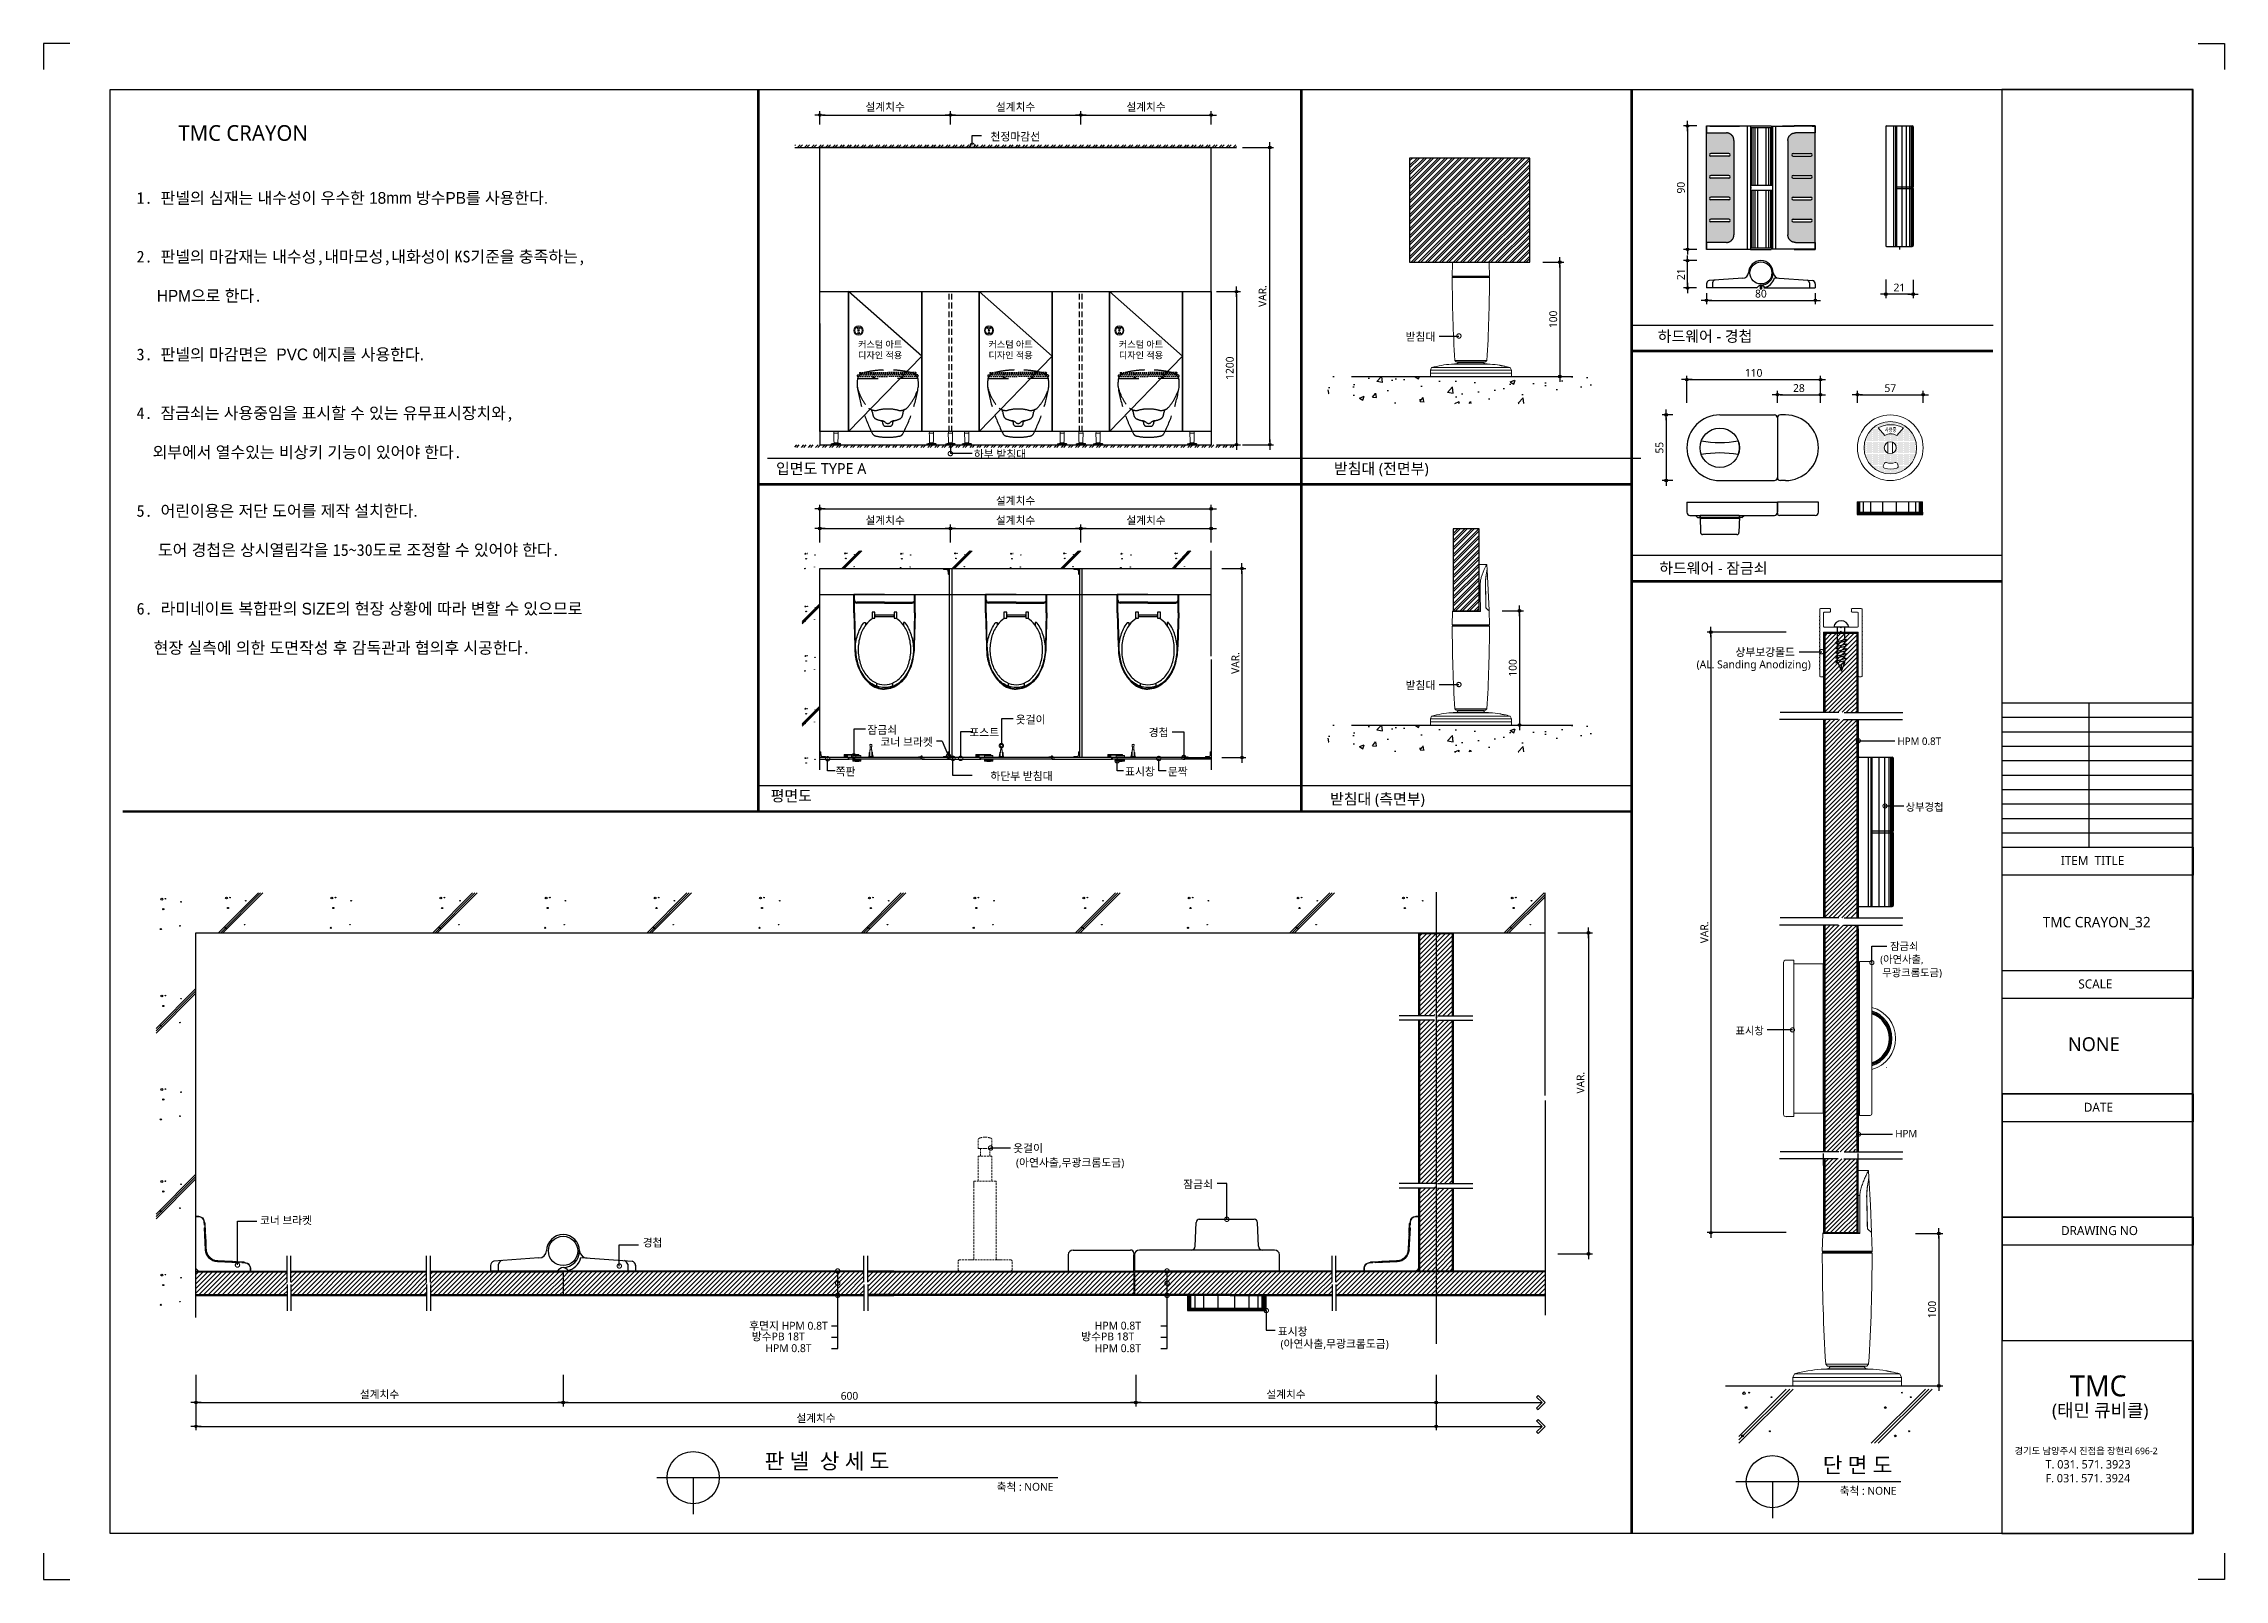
# Model space of a CAD drawing. Extents: x -256 to 8104, y -176 to 5714.
import ezdxf
from ezdxf.enums import TextEntityAlignment as Align

# ---------------------------------------------------------------- set-up
doc = ezdxf.new("R2010")
doc.units = 0
doc.header["$LTSCALE"] = 30
for name, pattern in [('CEN', [62, 60, -1, 0, -1]), ('HIDDEN', [0.375, 0.25, -0.125]), ('HIDDEN2', [4.7625, 3.175, -1.5875])]:
    doc.linetypes.add(name, pattern=pattern)
doc.layers.get('0').update_dxf_attribs({"linetype": 'CONTINUOUS'})
doc.layers.get('DEFPOINTS').update_dxf_attribs({"linetype": 'CONTINUOUS'})
for name, color, linetype in [('02---제품선', 4, 'CONTINUOUS'), ('0_toilet', 6, 'CONTINUOUS'), ('C', 2, 'CONTINUOUS'), ('curior-0Line', 252, 'CONTINUOUS'), ('DIM', 7, 'CONTINUOUS'), ('FIN', 5, 'CONTINUOUS'), ('HAT', 8, 'CONTINUOUS'), ('HID', 9, 'HIDDEN'), ('jac text', 7, 'CONTINUOUS'), ('TIT', 3, 'CONTINUOUS'), ('경첩', 4, 'CONTINUOUS'), ('기타', 1, 'CONTINUOUS'), ('문자', 3, 'CONTINUOUS'), ('부자재', 4, 'CONTINUOUS'), ('상부보강몰드', 4, 'HIDDEN2'), ('옷걸이', 4, 'CONTINUOUS'), ('잠금쇠(회전형)', 4, 'CONTINUOUS'), ('중심선', 1, 'CEN'), ('치수', 1, 'CONTINUOUS'), ('판넬', 2, 'CONTINUOUS'), ('해치', 8, 'CONTINUOUS')]:
    doc.layers.add(name, color=color, linetype=linetype)
doc.styles.add('HDW', font='gulim.ttc')
doc.styles.add('돋움', font='malgun.ttf')
doc.dimstyles.new('10', dxfattribs={"dimscale": 10, "dimtxt": 3, "dimasz": 1, "dimexe": 1.5, "dimexo": 2, "dimgap": 1, "dimtad": 1, "dimdec": 0, "dimlunit": 6, "dimtxsty": '돋움', "dimblk": 'DIMDOT', "dimcen": -1, "dimdle": 1.5, "dimclrt": 3, "dimazin": 3, "dimtfac": 1, "dimtdec": 0, "dimtix": 1, "dimtmove": 2, "dimatfit": 3, "dimldrblk": 'DIMDOT', "dimarcsym": 0})
pattern_1 = [(45, (110838.018, -6725.627), (-8.55643, 8.55643), [])]
pattern_2 = [(45, (110030.479, -6837.206), (-8.980256, 8.980256), [])]

# ---------------------------------------------------------------- blocks, each defined once
blk = doc.blocks.new('DIMDOT')
at = {"linetype": 'Continuous'}
blk.add_line((-2, 0), (2, 0), dxfattribs=at)
for radius in [0.5, 0.25]:
    blk.add_circle((0, 0), radius, dxfattribs=at)
blk = doc.blocks.new('*D854')
at = {"layer": 'DEFPOINTS', "color": 0}
for p in [(121575.8, -1249.7), (121075.8, -1306), (121575.8, -1306)]:
    blk.add_point(p, dxfattribs=at)
at = {"layer": 'DIM', "color": 0, "lineweight": -2, "ltscale": 10}
for p, q in [((121075.8, -1286), (121075.8, -1234.7)), ((121085.8, -1249.7), (121565.8, -1249.7)), ((121575.8, -1286), (121575.8, -1234.7))]:
    blk.add_line(p, q, dxfattribs=at)
at = {"layer": 'DIM', "color": 0, "lineweight": -2, "xscale": 10, "yscale": 10, "zscale": 10, "rotation": 180}
blk.add_blockref('DIMDOT', (121075.8, -1249.7), dxfattribs=at)
at = {"layer": 'DIM', "color": 0, "lineweight": -2, "xscale": 10, "yscale": 10, "zscale": 10}
blk.add_blockref('DIMDOT', (121575.8, -1249.7), dxfattribs=at)
at = {"layer": 'DIM', "color": 3, "insert": (121325.8, -1220.1), "char_height": 30, "attachment_point": 5, "style": '돋움'}
blk.add_mtext('설계치수', dxfattribs=at)
blk = doc.blocks.new('*D855')
at = {"layer": 'DEFPOINTS', "color": 0}
for p in [(122075.8, -1249.7), (121575.8, -1306), (122075.8, -1306)]:
    blk.add_point(p, dxfattribs=at)
at = {"layer": 'DIM', "color": 0, "lineweight": -2, "ltscale": 10}
for p, q in [((121575.8, -1286), (121575.8, -1234.7)), ((121585.8, -1249.7), (122065.8, -1249.7)), ((122075.8, -1286), (122075.8, -1234.7))]:
    blk.add_line(p, q, dxfattribs=at)
at = {"layer": 'DIM', "color": 0, "lineweight": -2, "xscale": 10, "yscale": 10, "zscale": 10, "rotation": 180}
blk.add_blockref('DIMDOT', (121575.8, -1249.7), dxfattribs=at)
at = {"layer": 'DIM', "color": 0, "lineweight": -2, "xscale": 10, "yscale": 10, "zscale": 10}
blk.add_blockref('DIMDOT', (122075.8, -1249.7), dxfattribs=at)
at = {"layer": 'DIM', "color": 3, "insert": (121825.8, -1220.1), "char_height": 30, "attachment_point": 5, "style": '돋움'}
blk.add_mtext('설계치수', dxfattribs=at)
blk = doc.blocks.new('*D856')
at = {"layer": 'DEFPOINTS', "color": 0}
for p in [(122575.8, -1249.7), (122075.8, -1306), (122575.8, -1306)]:
    blk.add_point(p, dxfattribs=at)
at = {"layer": 'DIM', "color": 0, "lineweight": -2, "ltscale": 10}
for p, q in [((122075.8, -1286), (122075.8, -1234.7)), ((122085.8, -1249.7), (122565.8, -1249.7)), ((122575.8, -1286), (122575.8, -1234.7))]:
    blk.add_line(p, q, dxfattribs=at)
at = {"layer": 'DIM', "color": 0, "lineweight": -2, "xscale": 10, "yscale": 10, "zscale": 10, "rotation": 180}
blk.add_blockref('DIMDOT', (122075.8, -1249.7), dxfattribs=at)
at = {"layer": 'DIM', "color": 0, "lineweight": -2, "xscale": 10, "yscale": 10, "zscale": 10}
blk.add_blockref('DIMDOT', (122575.8, -1249.7), dxfattribs=at)
at = {"layer": 'DIM', "color": 3, "insert": (122325.8, -1220.1), "char_height": 30, "attachment_point": 5, "style": '돋움'}
blk.add_mtext('설계치수', dxfattribs=at)
blk = doc.blocks.new('*D857')
at = {"layer": 'DEFPOINTS', "color": 0}
for p in [(122575.8, -1926.9), (122575.8, -2513.9), (122672.7, -2513.9)]:
    blk.add_point(p, dxfattribs=at)
at = {"layer": 'DIM', "color": 0, "lineweight": -2, "ltscale": 10}
for p, q in [((122595.8, -1926.9), (122687.7, -1926.9)), ((122672.7, -1936.9), (122672.7, -2503.9)), ((122595.8, -2513.9), (122687.7, -2513.9))]:
    blk.add_line(p, q, dxfattribs=at)
at = {"layer": 'DIM', "color": 0, "lineweight": -2, "xscale": 10, "yscale": 10, "zscale": 10}
for p, rotation in [((122672.7, -1926.9), 90), ((122672.7, -2513.9), 270)]:
    blk.add_blockref('DIMDOT', p, dxfattribs=dict(at, rotation=rotation))
at = {"layer": 'DIM', "color": 3, "insert": (122647.1, -2220.4), "char_height": 30, "attachment_point": 5, "rotation": 90, "style": '돋움'}
blk.add_mtext('1200', dxfattribs=at)
blk = doc.blocks.new('*D858')
at = {"layer": 'DEFPOINTS', "color": 0}
for p in [(122596.8, -2988.8), (122596.8, -3713.8), (122693.7, -3713.8)]:
    blk.add_point(p, dxfattribs=at)
at = {"layer": 'DIM', "color": 0, "lineweight": -2, "ltscale": 10}
for p, q in [((122616.8, -2988.8), (122708.7, -2988.8)), ((122693.7, -2998.8), (122693.7, -3703.8)), ((122616.8, -3713.8), (122708.7, -3713.8))]:
    blk.add_line(p, q, dxfattribs=at)
at = {"layer": 'DIM', "color": 0, "lineweight": -2, "xscale": 10, "yscale": 10, "zscale": 10}
for p, rotation in [((122693.7, -2988.8), 90), ((122693.7, -3713.8), 270)]:
    blk.add_blockref('DIMDOT', p, dxfattribs=dict(at, rotation=rotation))
at = {"layer": 'DIM', "color": 3, "insert": (122668.5, -3351.3), "char_height": 30, "attachment_point": 5, "rotation": 90, "style": '돋움'}
blk.add_mtext('VAR.', dxfattribs=at)
blk = doc.blocks.new('_DOTSMALL')
at = {"color": 0, "linetype": 'ByBlock', "const_width": 0.5}
blk.add_lwpolyline([(-0.0625, 0, 1), (0.0625, 0, 1)], format="xyb", close=True, dxfattribs=at)
blk = doc.blocks.new('A$C63EC304E')
at = {"layer": '치수', "color": 1, "xscale": 2.5, "yscale": 2.5, "zscale": 2.5, "rotation": 234.3098741996962}
blk.add_blockref('_DOTSMALL', (0.31, 0.31), dxfattribs=at)
blk = doc.blocks.new('A$C2BC9653E')
at = {"layer": '치수', "xscale": 0.3333333333333333, "yscale": 0.3333333333333333, "zscale": 0.3333333333333333}
blk.add_blockref('A$C63EC304E', (0, 0), dxfattribs=at)
blk = doc.blocks.new('A$C7FC71301')
at = {"layer": '치수', "rotation": 180}
blk.add_blockref('A$C2BC9653E', (0.21, 0.21), dxfattribs=at)
blk = doc.blocks.new('A$C4A20372B')
at = {"layer": '치수'}
blk.add_blockref('A$C7FC71301', (0, 0), dxfattribs=at)
blk = doc.blocks.new('A$C566469F5')
at = {"layer": '치수'}
blk.add_blockref('A$C4A20372B', (0, 0), dxfattribs=at)
blk = doc.blocks.new('A$C7E317CD4')
at = {"layer": '해치', "xscale": 2, "yscale": 2, "zscale": 2}
blk.add_blockref('A$C566469F5', (0, 0), dxfattribs=at)
blk = doc.blocks.new('A$C601D7F27')
at = {"layer": '치수'}
blk.add_blockref('A$C7E317CD4', (0, 0), dxfattribs=at)
blk = doc.blocks.new('A$C38802C08')
at = {"layer": '치수'}
blk.add_blockref('A$C601D7F27', (0, 0), dxfattribs=at)
blk = doc.blocks.new('*D859')
at = {"layer": 'DEFPOINTS', "color": 0}
for p in [(122575.8, -2835.2), (122075.8, -2908.4), (122575.8, -2908.4)]:
    blk.add_point(p, dxfattribs=at)
at = {"layer": 'DIM', "color": 0, "lineweight": -2, "ltscale": 10}
for p, q in [((122075.8, -2888.4), (122075.8, -2820.2)), ((122085.8, -2835.2), (122565.8, -2835.2)), ((122575.8, -2888.4), (122575.8, -2820.2))]:
    blk.add_line(p, q, dxfattribs=at)
at = {"layer": 'DIM', "color": 0, "lineweight": -2, "xscale": 10, "yscale": 10, "zscale": 10, "rotation": 180}
blk.add_blockref('DIMDOT', (122075.8, -2835.2), dxfattribs=at)
at = {"layer": 'DIM', "color": 0, "lineweight": -2, "xscale": 10, "yscale": 10, "zscale": 10}
blk.add_blockref('DIMDOT', (122575.8, -2835.2), dxfattribs=at)
at = {"layer": 'DIM', "color": 3, "insert": (122325.8, -2805.6), "char_height": 30, "attachment_point": 5, "style": '돋움'}
blk.add_mtext('설계치수', dxfattribs=at)
blk = doc.blocks.new('*D860')
at = {"layer": 'DEFPOINTS', "color": 0}
for p in [(122575.8, -2759.9), (121075.8, -2908.4), (122575.8, -2908.4)]:
    blk.add_point(p, dxfattribs=at)
at = {"layer": 'DIM', "color": 0, "lineweight": -2, "ltscale": 10}
for p, q in [((121075.8, -2888.4), (121075.8, -2744.9)), ((122575.8, -2888.4), (122575.8, -2744.9)), ((121085.8, -2759.9), (122565.8, -2759.9))]:
    blk.add_line(p, q, dxfattribs=at)
at = {"layer": 'DIM', "color": 0, "lineweight": -2, "xscale": 10, "yscale": 10, "zscale": 10, "rotation": 180}
blk.add_blockref('DIMDOT', (121075.8, -2759.9), dxfattribs=at)
at = {"layer": 'DIM', "color": 0, "lineweight": -2, "xscale": 10, "yscale": 10, "zscale": 10}
blk.add_blockref('DIMDOT', (122575.8, -2759.9), dxfattribs=at)
at = {"layer": 'DIM', "color": 3, "insert": (121825.8, -2730.2), "char_height": 30, "attachment_point": 5, "style": '돋움'}
blk.add_mtext('설계치수', dxfattribs=at)
blk = doc.blocks.new('*D861')
at = {"layer": 'DEFPOINTS', "color": 0}
for p in [(122075.8, -2835.2), (121575.8, -2908.4), (122075.8, -2908.4)]:
    blk.add_point(p, dxfattribs=at)
at = {"layer": 'DIM', "color": 0, "lineweight": -2, "ltscale": 10}
for p, q in [((121575.8, -2888.4), (121575.8, -2820.2)), ((121585.8, -2835.2), (122065.8, -2835.2)), ((122075.8, -2888.4), (122075.8, -2820.2))]:
    blk.add_line(p, q, dxfattribs=at)
at = {"layer": 'DIM', "color": 0, "lineweight": -2, "xscale": 10, "yscale": 10, "zscale": 10, "rotation": 180}
blk.add_blockref('DIMDOT', (121575.8, -2835.2), dxfattribs=at)
at = {"layer": 'DIM', "color": 0, "lineweight": -2, "xscale": 10, "yscale": 10, "zscale": 10}
blk.add_blockref('DIMDOT', (122075.8, -2835.2), dxfattribs=at)
at = {"layer": 'DIM', "color": 3, "insert": (121825.8, -2805.6), "char_height": 30, "attachment_point": 5, "style": '돋움'}
blk.add_mtext('설계치수', dxfattribs=at)
blk = doc.blocks.new('*D862')
at = {"layer": 'DEFPOINTS', "color": 0}
for p in [(121575.8, -2835.2), (121075.8, -2908.4), (121575.8, -2908.4)]:
    blk.add_point(p, dxfattribs=at)
at = {"layer": 'DIM', "color": 0, "lineweight": -2, "ltscale": 10}
for p, q in [((121075.8, -2888.4), (121075.8, -2820.2)), ((121085.8, -2835.2), (121565.8, -2835.2)), ((121575.8, -2888.4), (121575.8, -2820.2))]:
    blk.add_line(p, q, dxfattribs=at)
at = {"layer": 'DIM', "color": 0, "lineweight": -2, "xscale": 10, "yscale": 10, "zscale": 10, "rotation": 180}
blk.add_blockref('DIMDOT', (121075.8, -2835.2), dxfattribs=at)
at = {"layer": 'DIM', "color": 0, "lineweight": -2, "xscale": 10, "yscale": 10, "zscale": 10}
blk.add_blockref('DIMDOT', (121575.8, -2835.2), dxfattribs=at)
at = {"layer": 'DIM', "color": 3, "insert": (121325.8, -2805.6), "char_height": 30, "attachment_point": 5, "style": '돋움'}
blk.add_mtext('설계치수', dxfattribs=at)
blk = doc.blocks.new('*D863')
at = {"layer": 'DEFPOINTS', "color": 0}
for p in [(124911.2, -2264.3), (124399.2, -2373), (124911.2, -2373)]:
    blk.add_point(p, dxfattribs=at)
at = {"layer": 'DIM', "color": 0, "lineweight": -2, "ltscale": 10}
for p, q in [((124399.2, -2353), (124399.2, -2249.3)), ((124911.2, -2353), (124911.2, -2249.3)), ((124409.2, -2264.3), (124901.2, -2264.3))]:
    blk.add_line(p, q, dxfattribs=at)
at = {"layer": 'DIM', "color": 0, "lineweight": -2, "xscale": 10, "yscale": 10, "zscale": 10, "rotation": 180}
blk.add_blockref('DIMDOT', (124399.2, -2264.3), dxfattribs=at)
at = {"layer": 'DIM', "color": 0, "lineweight": -2, "xscale": 10, "yscale": 10, "zscale": 10}
blk.add_blockref('DIMDOT', (124911.2, -2264.3), dxfattribs=at)
at = {"layer": 'DIM', "color": 3, "insert": (124655.2, -2238.7), "char_height": 30, "attachment_point": 5, "style": '돋움'}
blk.add_mtext('110', dxfattribs=at)
blk = doc.blocks.new('*D864')
at = {"layer": 'DEFPOINTS', "color": 0}
for p in [(124911.2, -2322.3), (124746.2, -2373), (124911.2, -2373)]:
    blk.add_point(p, dxfattribs=at)
at = {"layer": 'DIM', "color": 0, "lineweight": -2, "ltscale": 10}
for p, q in [((124746.2, -2353), (124746.2, -2307.3)), ((124756.2, -2322.3), (124901.2, -2322.3)), ((124911.2, -2353), (124911.2, -2307.3))]:
    blk.add_line(p, q, dxfattribs=at)
at = {"layer": 'DIM', "color": 0, "lineweight": -2, "xscale": 10, "yscale": 10, "zscale": 10, "rotation": 180}
blk.add_blockref('DIMDOT', (124746.2, -2322.3), dxfattribs=at)
at = {"layer": 'DIM', "color": 0, "lineweight": -2, "xscale": 10, "yscale": 10, "zscale": 10}
blk.add_blockref('DIMDOT', (124911.2, -2322.3), dxfattribs=at)
at = {"layer": 'DIM', "color": 3, "insert": (124828.7, -2296.8), "char_height": 30, "attachment_point": 5, "style": '돋움'}
blk.add_mtext('28', dxfattribs=at)
blk = doc.blocks.new('*D865')
at = {"layer": 'DEFPOINTS', "color": 0}
for p in [(125305, -2322.3), (125053, -2373), (125305, -2373)]:
    blk.add_point(p, dxfattribs=at)
at = {"layer": 'DIM', "color": 0, "lineweight": -2, "ltscale": 10}
for p, q in [((125053, -2353), (125053, -2307.3)), ((125063, -2322.3), (125295, -2322.3)), ((125305, -2353), (125305, -2307.3))]:
    blk.add_line(p, q, dxfattribs=at)
at = {"layer": 'DIM', "color": 0, "lineweight": -2, "xscale": 10, "yscale": 10, "zscale": 10, "rotation": 180}
blk.add_blockref('DIMDOT', (125053, -2322.3), dxfattribs=at)
at = {"layer": 'DIM', "color": 0, "lineweight": -2, "xscale": 10, "yscale": 10, "zscale": 10}
blk.add_blockref('DIMDOT', (125305, -2322.3), dxfattribs=at)
at = {"layer": 'DIM', "color": 3, "insert": (125179, -2297), "char_height": 30, "attachment_point": 5, "style": '돋움'}
blk.add_mtext('57', dxfattribs=at)
blk = doc.blocks.new('*D866')
at = {"layer": 'DEFPOINTS', "color": 0}
for p in [(124456.9, -1291.6), (124401.9, -1764.7), (124456.9, -1764.7)]:
    blk.add_point(p, dxfattribs=at)
at = {"layer": 'DIM', "color": 0, "lineweight": -2, "ltscale": 10}
for p, q in [((124436.9, -1291.6), (124386.9, -1291.6)), ((124401.9, -1301.6), (124401.9, -1754.7)), ((124436.9, -1764.7), (124386.9, -1764.7))]:
    blk.add_line(p, q, dxfattribs=at)
at = {"layer": 'DIM', "color": 0, "lineweight": -2, "xscale": 10, "yscale": 10, "zscale": 10}
for p, rotation in [((124401.9, -1291.6), 90), ((124401.9, -1764.7), 270)]:
    blk.add_blockref('DIMDOT', p, dxfattribs=dict(at, rotation=rotation))
at = {"layer": 'DIM', "color": 3, "insert": (124376.4, -1528.2), "char_height": 30, "attachment_point": 5, "rotation": 90, "style": '돋움'}
blk.add_mtext('90', dxfattribs=at)
blk = doc.blocks.new('*D867')
at = {"layer": 'DEFPOINTS', "color": 0}
for p in [(124474.5, -1912.9), (124891.6, -1912.9), (124891.6, -1960.3)]:
    blk.add_point(p, dxfattribs=at)
at = {"layer": 'DIM', "color": 0, "lineweight": -2, "ltscale": 10}
for p, q in [((124474.5, -1932.9), (124474.5, -1975.3)), ((124484.5, -1960.3), (124881.6, -1960.3)), ((124891.6, -1932.9), (124891.6, -1975.3))]:
    blk.add_line(p, q, dxfattribs=at)
at = {"layer": 'DIM', "color": 0, "lineweight": -2, "xscale": 10, "yscale": 10, "zscale": 10, "rotation": 180}
blk.add_blockref('DIMDOT', (124474.5, -1960.3), dxfattribs=at)
at = {"layer": 'DIM', "color": 0, "lineweight": -2, "xscale": 10, "yscale": 10, "zscale": 10}
blk.add_blockref('DIMDOT', (124891.6, -1960.3), dxfattribs=at)
at = {"layer": 'DIM', "color": 3, "insert": (124683, -1934.8), "char_height": 30, "attachment_point": 5, "style": '돋움'}
blk.add_mtext('80', dxfattribs=at)
blk = doc.blocks.new('*D868')
at = {"layer": 'DEFPOINTS', "color": 0}
for p in [(124401.9, -1807.9), (124456.9, -1807.9), (124456.2, -1912.9)]:
    blk.add_point(p, dxfattribs=at)
at = {"layer": 'DIM', "color": 0, "lineweight": -2, "ltscale": 10}
for p, q in [((124436.9, -1807.9), (124386.9, -1807.9)), ((124401.9, -1902.9), (124401.9, -1817.9)), ((124436.2, -1912.9), (124386.9, -1912.9))]:
    blk.add_line(p, q, dxfattribs=at)
at = {"layer": 'DIM', "color": 0, "lineweight": -2, "xscale": 10, "yscale": 10, "zscale": 10}
for p, rotation in [((124401.9, -1807.9), 90), ((124401.9, -1912.9), 270)]:
    blk.add_blockref('DIMDOT', p, dxfattribs=dict(at, rotation=rotation))
at = {"layer": 'DIM', "color": 3, "insert": (124376.5, -1860.4), "char_height": 30, "attachment_point": 5, "rotation": 90, "style": '돋움'}
blk.add_mtext('21', dxfattribs=at)
blk = doc.blocks.new('*D869')
at = {"layer": 'DEFPOINTS', "color": 0}
for p in [(125161.4, -1860.8), (125266.4, -1861.5), (125161.4, -1936.4)]:
    blk.add_point(p, dxfattribs=at)
at = {"layer": 'DIM', "color": 0, "lineweight": -2, "ltscale": 10}
for p, q in [((125161.4, -1880.8), (125161.4, -1951.4)), ((125266.4, -1881.5), (125266.4, -1951.4)), ((125256.4, -1936.4), (125171.4, -1936.4))]:
    blk.add_line(p, q, dxfattribs=at)
at = {"layer": 'DIM', "color": 0, "lineweight": -2, "xscale": 10, "yscale": 10, "zscale": 10, "rotation": 180}
blk.add_blockref('DIMDOT', (125161.4, -1936.4), dxfattribs=at)
at = {"layer": 'DIM', "color": 0, "lineweight": -2, "xscale": 10, "yscale": 10, "zscale": 10}
blk.add_blockref('DIMDOT', (125266.4, -1936.4), dxfattribs=at)
at = {"layer": 'DIM', "color": 3, "insert": (125213.9, -1911.1), "char_height": 30, "attachment_point": 5, "style": '돋움'}
blk.add_mtext('21', dxfattribs=at)
blk = doc.blocks.new('A$C10E41893')
at = {"layer": '부자재'}
for p, q in [((6, 0), (6, 196)), ((123, 196), (6, 196)), ((123, 192), (6, 192)), ((55, 0), (55, 177)), ((61, 0), (61, 177)), ((6, 0), (6, -196)), ((55, 0), (55, -177)), ((61, 0), (61, -177)), ((123, -192), (6, -192)), ((123, -196), (6, -196))]:
    blk.add_line(p, q, dxfattribs=at)
for points in [[(123, 196, -0.012538), (123, 196), (335, 190, -0.055395), (445, 175, -0.154276), (577, 93, -0.179504), (612, 0, -0.179504)], [(123, 192, -0.012538), (123, 192), (335, 187, -0.055395), (444, 172, -0.154276), (574, 91, -0.179504), (608, 0, -0.179504)], [(157, -72, 0.089162), (200, -119, 0.085733), (270, -155, 0.075373), (359, -168, 0.075373), (447, -155, 0.085733), (517, -119, 0.106084), (567, -62, 0.126931), (583, 0, 0.126931), (567, 62, 0.106084), (517, 119, 0.085733), (447, 155, 0.075373), (359, 168, 0.075373), (270, 155, 0.085733), (200, 119, 0.089162), (157, 72)], [(572, 51), (589, 51), (589, 60, 0.021185), (583, 71, 0.106084), (528, 134, 0.085733), (453, 172, 0.075373), (359, 187, 0.075373), (265, 172, 0.085733), (189, 134, 0.007337), (184, 130), (184, 122), (205, 122)], [(123, -196, 0.012538), (123, -196), (335, -190, 0.055395), (445, -175, 0.154276), (577, -93, 0.179504), (612, 0, 0.179504)], [(123, -192, 0.012538), (123, -192), (335, -187, 0.055395), (444, -172, 0.154276), (574, -91, 0.179504), (608, 0, 0.179504)], [(589, -51, 0.090214), (598, 0, 0.090214), (589, 51, 0.106084)], [(572, -51), (589, -51), (589, -60, -0.021185), (583, -71, -0.106084), (528, -134, -0.085733), (453, -172, -0.075373), (359, -187, -0.075373), (265, -172, -0.085733), (189, -134, -0.007337), (184, -130), (184, -122), (205, -122)]]:
    blk.add_lwpolyline(points, format="xyb", dxfattribs=at)
blk.add_lwpolyline([(138, -61), (119, -61), (119, -79), (157, -79), (157, -61), (138, -61), (147, -61), (147, 61), (138, 61), (157, 61), (157, 79), (119, 79), (119, 61), (138, 61), (138, -61), (119, -61)], dxfattribs=at)
for centre, start, end in [((40, 177), 0, 90), ((46, 177), 0, 90), ((40, -177), 270, 0), ((46, -177), 270, 0)]:
    blk.add_arc(centre, 15, start, end, dxfattribs=at)
blk = doc.blocks.new('A$C460A2A32')
at = {"color": 0}
for p, q in [((3, 20), (0, 16)), ((3, 20), (9, 20)), ((4, 10), (162, 10)), ((9, 20), (162, 20)), ((13, 32), (11, 30)), ((13, 32), (162, 32)), ((13, 27), (162, 27)), ((312, 32), (162, 32)), ((312, 27), (162, 27)), ((316, 20), (162, 20)), ((321, 10), (162, 10)), ((312, 32), (313, 30)), ((322, 20), (316, 20)), ((322, 20), (324, 16))]:
    blk.add_line(p, q, dxfattribs=at)
for centre, radius, start, end in [((4, 14), 4, 150.0107, 270), ((13, 29), 2, 135, 270), ((109, 28), 26, 182.6717, 198.4118), ((109, 10), 26, 180, 202.6199), ((107, 28), 23, 183.0205, 200.9186), ((107, 10), 23, 180, 205.7715), ((69, 10), 23, 334.2285, 0), ((69, 28), 23, 339.0814, 356.9795), ((67, 10), 26, 337.3801, 0), ((67, 28), 26, 341.5882, 357.3283), ((257, 10), 26, 180, 202.6199), ((257, 28), 26, 182.6717, 198.4118), ((256, 28), 23, 183.0205, 200.9186), ((256, 10), 23, 180, 205.7715), ((217, 10), 23, 334.2285, 0), ((217, 28), 23, 339.0814, 356.9795), ((216, 28), 26, 341.5882, 357.3283), ((216, 10), 26, 337.3801, 0), ((312, 29), 2, 270, 45), ((321, 14), 4, 270, 29.9893)]:
    blk.add_arc(centre, radius, start, end, dxfattribs=at)
blk = doc.blocks.new('*D870')
at = {"layer": 'DEFPOINTS', "color": 0}
for p in [(124364.9, -2399.5), (124319.3, -2651.5), (124364.9, -2651.5)]:
    blk.add_point(p, dxfattribs=at)
at = {"layer": 'DIM', "color": 0, "lineweight": -2, "ltscale": 10}
for p, q in [((124344.9, -2399.5), (124304.3, -2399.5)), ((124319.3, -2409.5), (124319.3, -2641.5)), ((124344.9, -2651.5), (124304.3, -2651.5))]:
    blk.add_line(p, q, dxfattribs=at)
at = {"layer": 'DIM', "color": 0, "lineweight": -2, "xscale": 10, "yscale": 10, "zscale": 10}
for p, rotation in [((124319.3, -2399.5), 90), ((124319.3, -2651.5), 270)]:
    blk.add_blockref('DIMDOT', p, dxfattribs=dict(at, rotation=rotation))
at = {"layer": 'DIM', "color": 3, "insert": (124294, -2525.5), "char_height": 30, "attachment_point": 5, "rotation": 90, "style": '돋움'}
blk.add_mtext('55', dxfattribs=at)
blk = doc.blocks.new('*D871')
at = {"layer": 'DEFPOINTS', "color": 0}
for p in [(124800.2, -3232.6), (124491.5, -5535.8), (124800.2, -5535.8)]:
    blk.add_point(p, dxfattribs=at)
at = {"layer": 'DIM', "color": 0, "lineweight": -2, "ltscale": 10}
for p, q in [((124780.2, -3232.6), (124476.5, -3232.6)), ((124491.5, -3242.6), (124491.5, -5525.8)), ((124780.2, -5535.8), (124476.5, -5535.8))]:
    blk.add_line(p, q, dxfattribs=at)
at = {"layer": 'DIM', "color": 0, "lineweight": -2, "xscale": 10, "yscale": 10, "zscale": 10}
for p, rotation in [((124491.5, -3232.6), 90), ((124491.5, -5535.8), 270)]:
    blk.add_blockref('DIMDOT', p, dxfattribs=dict(at, rotation=rotation))
at = {"layer": 'DIM', "color": 3, "insert": (124466.2, -4384.2), "char_height": 30, "attachment_point": 5, "rotation": 90, "style": '돋움'}
blk.add_mtext('VAR.', dxfattribs=at)
blk = doc.blocks.new('A$C13EB2441')
for p, q in [((0.84, 7.37), (0.84, 14.11)), ((0.84, 6.74), (0.84, 0))]:
    blk.add_line(p, q)
blk = doc.blocks.new('*D872')
at = {"layer": 'DEFPOINTS', "color": 0}
for p in [(125255.9, -5538.8), (125265.1, -6123.1), (125364.9, -6123.1)]:
    blk.add_point(p, dxfattribs=at)
at = {"layer": 'DIM', "color": 0, "lineweight": -2, "ltscale": 10}
for p, q in [((125275.9, -5538.8), (125379.9, -5538.8)), ((125364.9, -5548.8), (125364.9, -6113.1)), ((125285.1, -6123.1), (125379.9, -6123.1))]:
    blk.add_line(p, q, dxfattribs=at)
at = {"layer": 'DIM', "color": 0, "lineweight": -2, "xscale": 10, "yscale": 10, "zscale": 10}
for p, rotation in [((125364.9, -5538.8), 90), ((125364.9, -6123.1), 270)]:
    blk.add_blockref('DIMDOT', p, dxfattribs=dict(at, rotation=rotation))
at = {"layer": 'DIM', "color": 3, "insert": (125339.3, -5830.9), "char_height": 30, "attachment_point": 5, "rotation": 90, "style": '돋움'}
blk.add_mtext('100', dxfattribs=at)
blk = doc.blocks.new('*D873')
at = {"layer": 'DEFPOINTS', "color": 0}
for p in [(123671.3, -3150.9), (123614.6, -3589.1), (123757.5, -3589.1)]:
    blk.add_point(p, dxfattribs=at)
at = {"layer": 'DIM', "color": 0, "lineweight": -2, "ltscale": 10}
for p, q in [((123691.3, -3150.9), (123772.5, -3150.9)), ((123757.5, -3160.9), (123757.5, -3579.1)), ((123634.6, -3589.1), (123772.5, -3589.1))]:
    blk.add_line(p, q, dxfattribs=at)
at = {"layer": 'DIM', "color": 0, "lineweight": -2, "xscale": 10, "yscale": 10, "zscale": 10}
for p, rotation in [((123757.5, -3150.9), 90), ((123757.5, -3589.1), 270)]:
    blk.add_blockref('DIMDOT', p, dxfattribs=dict(at, rotation=rotation))
at = {"layer": 'DIM', "color": 3, "insert": (123731.9, -3370), "char_height": 30, "attachment_point": 5, "rotation": 90, "style": '돋움'}
blk.add_mtext('100', dxfattribs=at)
blk = doc.blocks.new('*D874')
at = {"layer": 'DEFPOINTS', "color": 0}
for p in [(122675.2, -1373.9), (122800.1, -1373.9), (122675.2, -2513.9)]:
    blk.add_point(p, dxfattribs=at)
at = {"layer": 'DIM', "color": 0, "lineweight": -2, "ltscale": 10}
for p, q in [((122695.2, -1373.9), (122815.1, -1373.9)), ((122800.1, -2503.9), (122800.1, -1383.9)), ((122695.2, -2513.9), (122815.1, -2513.9))]:
    blk.add_line(p, q, dxfattribs=at)
at = {"layer": 'DIM', "color": 0, "lineweight": -2, "xscale": 10, "yscale": 10, "zscale": 10}
for p, rotation in [((122800.1, -1373.9), 90), ((122800.1, -2513.9), 270)]:
    blk.add_blockref('DIMDOT', p, dxfattribs=dict(at, rotation=rotation))
at = {"layer": 'DIM', "color": 3, "insert": (122772.8, -1944), "char_height": 30, "attachment_point": 5, "rotation": 90, "style": '돋움'}
blk.add_mtext('VAR.', dxfattribs=at)
blk = doc.blocks.new('*D875')
at = {"layer": 'DEFPOINTS', "color": 0}
for p in [(123826.4, -1814.2), (123769.7, -2252.4), (123912.6, -2252.4)]:
    blk.add_point(p, dxfattribs=at)
at = {"layer": 'DIM', "color": 0, "lineweight": -2, "ltscale": 10}
for p, q in [((123846.4, -1814.2), (123927.6, -1814.2)), ((123912.6, -1824.2), (123912.6, -2242.4)), ((123789.7, -2252.4), (123927.6, -2252.4))]:
    blk.add_line(p, q, dxfattribs=at)
at = {"layer": 'DIM', "color": 0, "lineweight": -2, "xscale": 10, "yscale": 10, "zscale": 10}
for p, rotation in [((123912.6, -1814.2), 90), ((123912.6, -2252.4), 270)]:
    blk.add_blockref('DIMDOT', p, dxfattribs=dict(at, rotation=rotation))
at = {"layer": 'DIM', "color": 3, "insert": (123887, -2033.3), "char_height": 30, "attachment_point": 5, "rotation": 90, "style": '돋움'}
blk.add_mtext('100', dxfattribs=at)
blk = doc.blocks.new('*D876')
at = {"layer": 'DEFPOINTS', "color": 0}
for p in [(118683.9, -6061.7), (120091, -6061.7), (120091, -6187.4)]:
    blk.add_point(p, dxfattribs=at)
at = {"layer": 'DIM', "color": 0, "lineweight": -2, "ltscale": 10}
for p, q in [((118683.9, -6081.7), (118683.9, -6202.4)), ((120091, -6081.7), (120091, -6202.4)), ((118693.9, -6187.4), (120081, -6187.4))]:
    blk.add_line(p, q, dxfattribs=at)
at = {"layer": 'DIM', "color": 0, "lineweight": -2, "xscale": 10, "yscale": 10, "zscale": 10, "rotation": 180}
blk.add_blockref('DIMDOT', (118683.9, -6187.4), dxfattribs=at)
at = {"layer": 'DIM', "color": 0, "lineweight": -2, "xscale": 10, "yscale": 10, "zscale": 10}
blk.add_blockref('DIMDOT', (120091, -6187.4), dxfattribs=at)
at = {"layer": 'DIM', "color": 3, "insert": (119387.4, -6157.7), "char_height": 30, "attachment_point": 5, "style": '돋움'}
blk.add_mtext('설계치수', dxfattribs=at)
blk = doc.blocks.new('*D877')
at = {"layer": 'DEFPOINTS', "color": 0}
for p in [(118683.9, -6061.7), (123437.8, -6061.7), (123437.8, -6278.9)]:
    blk.add_point(p, dxfattribs=at)
at = {"layer": 'DIM', "color": 0, "lineweight": -2, "ltscale": 10}
for p, q in [((118683.9, -6081.7), (118683.9, -6293.9)), ((123437.8, -6081.7), (123437.8, -6293.9)), ((118693.9, -6278.9), (123427.8, -6278.9))]:
    blk.add_line(p, q, dxfattribs=at)
at = {"layer": 'DIM', "color": 0, "lineweight": -2, "xscale": 10, "yscale": 10, "zscale": 10, "rotation": 180}
blk.add_blockref('DIMDOT', (118683.9, -6278.9), dxfattribs=at)
at = {"layer": 'DIM', "color": 0, "lineweight": -2, "xscale": 10, "yscale": 10, "zscale": 10}
blk.add_blockref('DIMDOT', (123437.8, -6278.9), dxfattribs=at)
at = {"layer": 'DIM', "color": 3, "insert": (121060.8, -6249.2), "char_height": 30, "attachment_point": 5, "style": '돋움'}
blk.add_mtext('설계치수', dxfattribs=at)
blk = doc.blocks.new('*D878')
at = {"layer": 'DEFPOINTS', "color": 0}
for p in [(122286.9, -6061.7), (123437.8, -6061.7), (123437.8, -6187.4)]:
    blk.add_point(p, dxfattribs=at)
at = {"layer": 'DIM', "color": 0, "lineweight": -2, "ltscale": 10}
for p, q in [((122286.9, -6081.7), (122286.9, -6202.4)), ((123437.8, -6081.7), (123437.8, -6202.4)), ((122296.9, -6187.4), (123427.8, -6187.4))]:
    blk.add_line(p, q, dxfattribs=at)
at = {"layer": 'DIM', "color": 0, "lineweight": -2, "xscale": 10, "yscale": 10, "zscale": 10, "rotation": 180}
blk.add_blockref('DIMDOT', (122286.9, -6187.4), dxfattribs=at)
at = {"layer": 'DIM', "color": 0, "lineweight": -2, "xscale": 10, "yscale": 10, "zscale": 10}
blk.add_blockref('DIMDOT', (123437.8, -6187.4), dxfattribs=at)
at = {"layer": 'DIM', "color": 3, "insert": (122862.4, -6157.7), "char_height": 30, "attachment_point": 5, "style": '돋움'}
blk.add_mtext('설계치수', dxfattribs=at)
blk = doc.blocks.new('*D879')
at = {"layer": 'DEFPOINTS', "color": 0}
for p in [(120091, -6061.7), (122286.9, -6061.7), (122286.9, -6187.4)]:
    blk.add_point(p, dxfattribs=at)
at = {"layer": 'DIM', "color": 0, "lineweight": -2, "ltscale": 10}
for p, q in [((120091, -6081.7), (120091, -6202.4)), ((122286.9, -6081.7), (122286.9, -6202.4)), ((120101, -6187.4), (122276.9, -6187.4))]:
    blk.add_line(p, q, dxfattribs=at)
at = {"layer": 'DIM', "color": 0, "lineweight": -2, "xscale": 10, "yscale": 10, "zscale": 10, "rotation": 180}
blk.add_blockref('DIMDOT', (120091, -6187.4), dxfattribs=at)
at = {"layer": 'DIM', "color": 0, "lineweight": -2, "xscale": 10, "yscale": 10, "zscale": 10}
blk.add_blockref('DIMDOT', (122286.9, -6187.4), dxfattribs=at)
at = {"layer": 'DIM', "color": 3, "insert": (121189, -6161.9), "char_height": 30, "attachment_point": 5, "style": '돋움'}
blk.add_mtext('600', dxfattribs=at)
blk = doc.blocks.new('A$C06B31977')
for p, q in [((1.26, 11.06), (1.26, 21.17)), ((1.26, 10.11), (1.26, 0))]:
    blk.add_line(p, q)
blk = doc.blocks.new('*D880')
at = {"layer": 'DEFPOINTS', "color": 0}
for p in [(123884.6, -4386), (123884.6, -5617.4), (124022.4, -5617.4)]:
    blk.add_point(p, dxfattribs=at)
at = {"layer": 'DIM', "color": 0, "lineweight": -2, "ltscale": 10}
for p, q in [((123904.6, -4386), (124037.4, -4386)), ((124022.4, -4396), (124022.4, -5607.4)), ((123904.6, -5617.4), (124037.4, -5617.4))]:
    blk.add_line(p, q, dxfattribs=at)
at = {"layer": 'DIM', "color": 0, "lineweight": -2, "xscale": 10, "yscale": 10, "zscale": 10}
for p, rotation in [((124022.4, -4386), 90), ((124022.4, -5617.4), 270)]:
    blk.add_blockref('DIMDOT', p, dxfattribs=dict(at, rotation=rotation))
at = {"layer": 'DIM', "color": 3, "insert": (123991.7, -4960.8), "char_height": 30, "attachment_point": 5, "rotation": 90, "style": '돋움'}
blk.add_mtext('VAR.', dxfattribs=at)
blk = doc.blocks.new('CRAYON_32', base_point=(118355.6, -6689.9))
at = {"layer": 'HAT'}
h = blk.add_hatch(dxfattribs=at)
h.set_pattern_fill('ANSI32', color=256, scale=2, style=0)
h.set_pattern_definition([(45, (109739.715, -7007.093), (-13.470384, 13.470384), []), (45, (109748.695, -7007.093), (-13.470384, 13.470384), [])])
h.paths.add_polyline_path([(120979.1, -1364.1), (122672.7, -1364.1), (122672.7, -1374.1), (120979.1, -1374.1)])
h = blk.add_hatch(dxfattribs=at)
h.set_pattern_fill('ANSI32', color=256, scale=2, style=0)
h.set_pattern_definition([(45, (110034.084, -6865.616), (-13.470384, 13.470384), []), (45, (110043.064, -6865.616), (-13.470384, 13.470384), [])])
h.paths.add_polyline_path([(123637, -1814.2), (123797, -1814.2), (123797, -1414.9), (123336.2, -1414.9), (123336.2, -1814.2)])
h = blk.add_hatch(dxfattribs=at)
h.set_pattern_fill('ANSI32', color=256, scale=2, style=0)
h.set_pattern_definition([(45, (109739.715, -6825.113), (-13.470384, 13.470384), []), (45, (109748.695, -6825.113), (-13.470384, 13.470384), [])])
h.paths.add_polyline_path([(120979.1, -2524.4), (122672.7, -2524.4), (122672.7, -2514.4), (120979.1, -2514.4)])
h = blk.add_hatch(dxfattribs=at)
h.set_pattern_fill('ANSI32', color=256, scale=2, style=0)
h.set_pattern_definition([(45, (110056.944, -6965.801), (-13.470384, 13.470384), []), (45, (110065.925, -6965.801), (-13.470384, 13.470384), [])])
h.paths.add_polyline_path([(123503.4, -3151), (123602.9, -3151), (123602.9, -2836.6), (123503.4, -2836.6)])
at = {"layer": 'HAT', "transparency": 33554687}
h = blk.add_hatch(dxfattribs=at)
h.set_pattern_fill('ANSI31', color=256, scale=3.811219)
h.set_pattern_definition(pattern_1)
h.paths.add_polyline_path([(124981.5, -3540.3), (125002.6, -3540.3), (125051.6, -3540.3), (125051.6, -3237.3), (124927.7, -3237.3), (124927.7, -3540.3)])
at = {"layer": 'HAT'}
h = blk.add_hatch(dxfattribs=at)
h.set_pattern_fill('ANSI31', color=256, scale=3.811219, style=0)
h.set_pattern_definition(pattern_1)
edge = h.paths.add_edge_path()
edge.add_line((125051.6, -3614.4), (124995, -3614.4))
edge.add_arc((124993, -3614.4), 1.99, -54.30987, 0, ccw=False)
edge.add_arc((124993, -3614.4), 1.99, 125.69013, 305.69013, ccw=False)
edge.add_arc((124993, -3614.4), 1.99, 0, 125.69013, ccw=False)
edge.add_line((124995, -3614.4), (125051.6, -3614.4))
edge.add_line((125051.6, -3614.4), (125051.6, -3567.9))
edge.add_line((125051.6, -3567.9), (125041.8, -3567.9))
edge.add_spline(control_points=[(125039.1, -3575.4), (125040, -3572.9), (125040.9, -3570.4), (125041.8, -3567.9)], knot_values=[0, 0, 0, 0, 0.152076, 0.152076, 0.152076, 0.152076], degree=3, periodic=0)
edge.add_line((125041.8, -3567.9), (124989.7, -3567.9))
edge.add_line((124989.7, -3567.9), (124989.7, -4328.8))
edge.add_line((124989.7, -4328.8), (125043.7, -4328.8))
edge.add_spline(control_points=[(125043.7, -4328.8), (125046.7, -4320.4), (125049.6, -4313), (125051.6, -4309.4)], knot_values=[0.152076, 0.152076, 0.152076, 0.152076, 0.673721, 0.673721, 0.673721, 0.673721], degree=3, periodic=0)
edge.add_spline(control_points=[(125053.9, -4328.8), (125054.4, -4319.2), (125055.4, -4304.6), (125052.6, -4307.4), (125051.6, -4309.4)], knot_values=[0.673721, 0.673721, 0.673721, 0.673721, 1.332503, 1.60798, 1.60798, 1.60798, 1.60798], degree=3, periodic=0)
edge.add_line((125051.6, -4309.4), (125051.6, -3614.4))
h.paths.add_polyline_path([(124989.7, -3567.9), (124927.7, -3567.9), (124927.7, -4328.8), (124989.7, -4328.8)])
h = blk.add_hatch(dxfattribs=at)
h.set_pattern_fill('ANSI31', color=256, scale=3.811219, style=0)
h.set_pattern_definition(pattern_1)
h.paths.add_polyline_path([(124989.7, -4791.4), (124927.7, -4791.4), (124927.7, -5225.4), (124989.7, -5225.4), (124989.7, -5121.1, -0.567825), (124989.7, -5117.7)])
h.paths.add_polyline_path([(125051.6, -4791.4), (124989.7, -4791.4), (124989.7, -5117.7, -0.582142), (124992.7, -5119.4), (125051.6, -5119.4)])
edge = h.paths.add_edge_path()
edge.add_line((125051.6, -5119.4), (124992.7, -5119.4))
edge.add_arc((124990.7, -5119.4), 1.99, -54.30987, 0, ccw=False)
edge.add_arc((124990.7, -5119.4), 1.99, 239.17799, 305.69013, ccw=False)
edge.add_line((124989.7, -5121.1), (124989.7, -5225.4))
edge.add_line((124989.7, -5225.4), (125043.7, -5225.4))
edge.add_spline(control_points=[(125043.7, -5225.4), (125046.7, -5217.1), (125049.6, -5209.6), (125051.6, -5206)], knot_values=[0.152076, 0.152076, 0.152076, 0.152076, 0.673721, 0.673721, 0.673721, 0.673721], degree=3, periodic=0)
edge.add_line((125051.6, -5206), (125051.6, -5119.4))
h.paths.add_polyline_path([(124989.7, -4356.4), (124927.7, -4356.4), (124927.7, -4791.4), (124989.7, -4791.4)])
edge = h.paths.add_edge_path()
edge.add_line((125051.6, -4356.4), (125041.8, -4356.4))
edge.add_spline(control_points=[(125039.1, -4363.8), (125040, -4361.3), (125040.9, -4358.8), (125041.8, -4356.4)], knot_values=[0, 0, 0, 0, 0.152076, 0.152076, 0.152076, 0.152076], degree=3, periodic=0)
edge.add_line((125041.8, -4356.4), (124989.7, -4356.4))
edge.add_line((124989.7, -4356.4), (124989.7, -4791.4))
edge.add_line((124989.7, -4791.4), (125051.6, -4791.4))
edge.add_line((125051.6, -4791.4), (125051.6, -4356.4))
at = {"layer": 'HAT', "transparency": 33554687}
h = blk.add_hatch(dxfattribs=at)
h.set_pattern_fill('ANSI31', color=256, scale=3.811219, style=0)
h.set_pattern_definition(pattern_1)
h.paths.add_polyline_path([(124979.6, -5253.1), (124927.7, -5253.1), (124927.7, -5535.8), (124989.7, -5535.8), (124989.7, -5253.1)])
h.paths.add_polyline_path([(125051.6, -5253.1), (125000.7, -5253.1), (124989.7, -5253.1), (124989.7, -5535.8), (125051.6, -5535.8)])
at = {"layer": '해치'}
h = blk.add_hatch(dxfattribs=at)
h.set_pattern_fill('DOTS', color=256, scale=2.628474)
h.set_pattern_definition([(0, (121512.758, -956.575), (2.086351, 4.172702), [0, -4.172702])])
edge = h.paths.add_edge_path()
edge.add_line((124475, -1738.2), (124475, -1738.2))
edge.add_spline(control_points=[(124475, -1738.2), (124475.2, -1738.2), (124486.8, -1738.2)], knot_values=[-0.724312, -0.724312, -0.724312, 0.724312, 0.724312, 0.724312], weights=[1, 0.748956, 1], degree=2, periodic=0)
edge.add_line((124486.8, -1738.2), (124550.7, -1738.2))
edge.add_spline(control_points=[(124550.7, -1738.2), (124579.6, -1738.2), (124579.6, -1709.3)], knot_values=[-1.570796, -1.570796, -1.570796, 0, 0, 0], weights=[1, 0.707107, 1], degree=2, periodic=0)
edge.add_line((124579.6, -1709.3), (124579.6, -1347.1))
edge.add_spline(control_points=[(124579.6, -1347.1), (124579.6, -1318.1), (124550.7, -1318.1)], knot_values=[0, 0, 0, 1.570796, 1.570796, 1.570796], weights=[1, 0.707107, 1], degree=2, periodic=0)
edge.add_line((124550.7, -1318.1), (124486.8, -1318.1))
edge.add_spline(control_points=[(124486.8, -1318.1), (124475.2, -1318.1), (124475, -1318.1)], knot_values=[-0.724312, -0.724312, -0.724312, 0.724312, 0.724312, 0.724312], weights=[1, 0.748956, 1], degree=2, periodic=0)
edge.add_line((124475, -1318.1), (124475, -1738.2))
h.paths.add_polyline_path([(124559.9, -1396.9, -0.414214), (124565.1, -1402.1, -0.414214), (124559.9, -1407.4), (124491.5, -1407.4, -0.414214), (124486.3, -1402.1, -0.414214), (124491.5, -1396.9)], flags=16)
h.paths.add_polyline_path([(124559.9, -1480.9, -0.414214), (124565.1, -1486.2, -0.414214), (124559.9, -1491.4), (124491.5, -1491.4, -0.414214), (124486.3, -1486.2, -0.414214), (124491.5, -1480.9)], flags=16)
h.paths.add_polyline_path([(124559.9, -1564.9, -0.414214), (124565.1, -1570.2, -0.414214), (124559.9, -1575.4), (124491.5, -1575.4, -0.414214), (124486.3, -1570.2, -0.414214), (124491.5, -1564.9)], flags=16)
h.paths.add_polyline_path([(124559.9, -1648.9, -0.414214), (124565.1, -1654.2, -0.414214), (124559.9, -1659.4), (124491.5, -1659.4, -0.414214), (124486.3, -1654.2, -0.414214), (124491.5, -1648.9)], flags=16)
h = blk.add_hatch(dxfattribs=at)
h.set_pattern_fill('DOTS', color=256, scale=2.628474)
h.set_pattern_definition([(0, (121038.1406, -956.575), (2.086351, 4.1727023), [0, -4.1727023])])
edge = h.paths.add_edge_path()
edge.add_spline(control_points=[(124786.4, -1347.1), (124786.4, -1318.1), (124815.3, -1318.1)], knot_values=[0, 0, 0, 1.570796, 1.570796, 1.570796], weights=[1, 0.707107, 1], degree=2, periodic=0)
edge.add_line((124815.3, -1318.1), (124879.2, -1318.1))
edge.add_spline(control_points=[(124879.2, -1318.1), (124890.8, -1318.1), (124891, -1318.1)], knot_values=[-0.724312, -0.724312, -0.724312, 0.724312, 0.724312, 0.724312], weights=[1, 0.748956, 1], degree=2, periodic=0)
edge.add_line((124891.1, -1318.1), (124891.1, -1738.2))
edge.add_line((124891.1, -1738.2), (124891, -1738.2))
edge.add_spline(control_points=[(124891, -1738.2), (124890.8, -1738.2), (124879.2, -1738.2)], knot_values=[-0.724312, -0.724312, -0.724312, 0.724312, 0.724312, 0.724312], weights=[1, 0.748956, 1], degree=2, periodic=0)
edge.add_line((124879.2, -1738.2), (124815.3, -1738.2))
edge.add_spline(control_points=[(124815.3, -1738.2), (124786.4, -1738.2), (124786.4, -1709.3)], knot_values=[-1.570796, -1.570796, -1.570796, 0, 0, 0], weights=[1, 0.707107, 1], degree=2, periodic=0)
edge.add_line((124786.4, -1709.3), (124786.4, -1347.1))
h.paths.add_polyline_path([(124806.2, -1396.9, 0.414214), (124800.9, -1402.1, 0.414214), (124806.2, -1407.4), (124874.5, -1407.4, 0.414214), (124879.8, -1402.1, 0.414214), (124874.5, -1396.9)], flags=16)
h.paths.add_polyline_path([(124806.2, -1480.9, 0.414214), (124800.9, -1486.2, 0.414214), (124806.2, -1491.4), (124874.5, -1491.4, 0.414214), (124879.8, -1486.2, 0.414214), (124874.5, -1480.9)], flags=16)
h.paths.add_polyline_path([(124806.2, -1564.9, 0.414214), (124800.9, -1570.2, 0.414214), (124806.2, -1575.4), (124874.5, -1575.4, 0.414214), (124879.8, -1570.2, 0.414214), (124874.5, -1564.9)], flags=16)
h.paths.add_polyline_path([(124806.2, -1648.9, 0.414214), (124800.9, -1654.2, 0.414214), (124806.2, -1659.4), (124874.5, -1659.4, 0.414214), (124879.8, -1654.2, 0.414214), (124874.5, -1648.9)], flags=16)
h = blk.add_hatch(dxfattribs=at)
h.set_pattern_fill('AR-CONC', color=256, style=0)
h.set_pattern_definition([(50, (121595.11, -3789.11), (182.185, -15.939), [19.05, -209.55]), (355, (121595.11, -3789.1), (-35.243, 191.057), [15.24, -167.64]), (100.451, (121610.3, -3790.44), (146.943, 175.117), [16.19, -178.09]), (46.184, (121595.1, -3738.3), (271.079, -42.042), [28.575, -314.325]), (96.636, (121617.7, -3741.8), (237.404, 247.426), [24.285, -267.135]), (351.184, (121595.1, -3738.3), (237.405, 247.425), [22.86, -251.46]), (21, (121620.51, -3751.01), (151.615, -102.2655), [19.05, -209.55]), (326, (121620.51, -3751), (61.802, 184.188), [15.24, -167.64]), (71.4514, (121633.15, -3759.53), (213.416, 81.923), [16.19, -178.09]), (37.5, (121595.11, -3789.11), (3.0886, 84.555), [0, -165.608, 0, -170.18, 0, -168.275]), (7.5, (121595.11, -3789.11), (66.8197, 100.1806), [0, -97.028, 0, -161.798, 0, -64.135]), (327.5, (121538.47, -3789.11), (135.5906, -5.7287), [0, -63.5, 0, -198.12, 0, -262.89]), (317.5, (121513.07, -3789.11), (148.129, 25.4265), [0, -82.55, 0, -131.572, 0, -186.69])])
h.paths.add_polyline_path([(124074.7, -2355.3), (124074.7, -2252.4), (123024.5, -2252.4), (123024.5, -2355.3)])
h = blk.add_hatch(dxfattribs=at)
h.set_pattern_fill('DOTS', color=256, scale=2.628474)
h.set_pattern_definition([(0, (119484.9524, -5982.8523), (2.086351, 4.1727023), [0, -4.1727023])])
h.paths.add_polyline_path([(125279.6, -2525.5, 1), (125078.3, -2525.5, 1)])
h.paths.add_polyline_path([(125156, -2525.5, -1), (125201.9, -2525.5, -1)], flags=16)
h.paths.add_polyline_path([(125203.7, -2478.2, 0.250537), (125157.8, -2478.2), (125132, -2449.8, -0.258173), (125229.5, -2449.8)], flags=16)
h.paths.add_polyline_path([(125206.4, -2587), (125209.2, -2595.1, -0.437988), (125204.4, -2604.2, -0.127495), (125157.2, -2604.2, -0.437988), (125152.3, -2595.1), (125155.1, -2587, -0.407197), (125163.9, -2582.6, 0.156299), (125197.6, -2582.6, -0.407197)], flags=16)
h.paths.add_polyline_path([(125153.8, -2470.4), (125207.2, -2470.4), (125207.2, -2442.9), (125153.8, -2442.9)], flags=8)
h = blk.add_hatch(dxfattribs=at)
h.set_pattern_fill('AR-CONC', color=256, style=0)
h.set_pattern_definition([(50, (121595.11, -5125.81), (182.185, -15.939), [19.05, -209.55]), (355, (121595.11, -5125.81), (-35.243, 191.057), [15.24, -167.64]), (100.451, (121610.3, -5127.14), (146.943, 175.117), [16.19, -178.09]), (46.184, (121595.1, -5075.01), (271.079, -42.042), [28.575, -314.325]), (96.636, (121617.7, -5078.52), (237.404, 247.426), [24.285, -267.135]), (351.184, (121595.1, -5075), (237.405, 247.425), [22.86, -251.46]), (21, (121620.51, -5087.71), (151.615, -102.2655), [19.05, -209.55]), (326, (121620.51, -5087.71), (61.802, 184.188), [15.24, -167.64]), (71.4514, (121633.15, -5096.23), (213.416, 81.923), [16.19, -178.09]), (37.5, (121595.11, -5125.81), (3.0886, 84.555), [0, -165.608, 0, -170.18, 0, -168.275]), (7.5, (121595.11, -5125.81), (66.8197, 100.1806), [0, -97.028, 0, -161.798, 0, -64.135]), (327.5, (121538.47, -5125.81), (135.5906, -5.7287), [0, -63.5, 0, -198.12, 0, -262.89]), (317.5, (121513.07, -5125.81), (148.129, 25.4265), [0, -82.55, 0, -131.572, 0, -186.69])])
h.paths.add_polyline_path([(124074.7, -3692.1), (124074.7, -3589.1), (123024.5, -3589.1), (123024.5, -3692.1)])
h = blk.add_hatch(dxfattribs=at)
h.set_pattern_fill('ANSI31', color=256, scale=4, style=0)
h.set_pattern_definition([(45, (-152872.601, -62833.817), (-8.9802561, 8.9802561), [])])
edge = h.paths.add_edge_path()
edge.add_line((123437.8, -4389.4), (123375.4, -4389.4))
edge.add_line((123375.4, -4389.4), (123374.5, -4390.3))
edge.add_line((123374.5, -4390.3), (123374.5, -4490.7))
edge.add_line((123374.5, -4490.7), (123417.3, -4490.7))
edge.add_line((123417.3, -4490.7), (123417.3, -4532.2))
edge.add_line((123417.3, -4532.2), (123374.5, -4532.2))
edge.add_line((123374.5, -4532.2), (123374.5, -4703.9))
edge.add_line((123374.5, -4703.9), (123431, -4703.9))
edge.add_spline(control_points=[(123431, -4703.9), (123433.8, -4696.3), (123439.8, -4680.9), (123436, -4711.8), (123437.5, -4714.3), (123437.8, -4714.4)], knot_values=[0.456227, 0.456227, 0.456227, 0.456227, 2.847595, 6.178025, 6.737145, 6.737145, 6.737145, 6.737145], degree=3, periodic=0)
edge.add_spline(control_points=[(123437.5, -4714.1), (123437.6, -4711.1), (123437.6, -4708.4), (123437, -4708), (123437, -4708)], knot_values=[0.891967, 0.891967, 0.891967, 0.891967, 1.280656, 1.337888, 1.337888, 1.337888, 1.337888], degree=3, periodic=0)
edge.add_line((123437.8, -4714.4), (123437.8, -4389.4))
edge = h.paths.add_edge_path()
edge.add_line((123501.1, -4389.4), (123437.8, -4389.4))
edge.add_line((123437.8, -4389.4), (123437.8, -4714.4))
edge.add_spline(control_points=[(123437.8, -4714.4), (123438.9, -4714.6), (123441.2, -4710.2), (123443.8, -4703.9)], knot_values=[6.737145, 6.737145, 6.737145, 6.737145, 8.913909, 8.913909, 8.913909, 8.913909], degree=3, periodic=0)
edge.add_spline(control_points=[(123443.8, -4703.9), (123445.9, -4699.1), (123448.2, -4693.1), (123450.5, -4687.2)], knot_values=[8.913909, 8.913909, 8.913909, 8.913909, 10.573873, 10.573873, 10.573873, 10.573873], degree=3, periodic=0)
edge.add_line((123443.8, -4703.9), (123501.1, -4703.9))
edge.add_line((123501.1, -4703.9), (123501.1, -4532.2))
edge.add_line((123501.1, -4532.2), (123458.3, -4532.2))
edge.add_line((123458.3, -4532.2), (123458.3, -4490.7))
edge.add_line((123458.3, -4490.7), (123501.1, -4490.7))
edge.add_line((123501.1, -4490.7), (123501.1, -4389.4))
h.paths.add_polyline_path([(123501.1, -4490.7), (123458.3, -4490.7), (123458.3, -4532.2), (123501.1, -4532.2)], flags=16)
h.paths.add_polyline_path([(123417.3, -4490.7), (123374.5, -4490.7), (123374.5, -4532.2), (123417.3, -4532.2)], flags=16)
h = blk.add_hatch(dxfattribs=at)
h.set_pattern_fill('ANSI31', color=256, scale=4, style=0)
h.set_pattern_definition([(45, (123437.803, -5034.368), (-8.98026, 8.98026), [])])
h.paths.add_polyline_path([(123501.1, -4721), (123374.5, -4721), (123374.5, -5347.7), (123501.1, -5347.7)])
at = {"layer": '해치', "transparency": 33554687}
h = blk.add_hatch(dxfattribs=at)
h.set_pattern_fill('ANSI31', color=256, scale=4)
h.set_pattern_definition(pattern_2)
edge = h.paths.add_edge_path()
edge.add_spline(control_points=[(123437.8, -5375.3), (123437.5, -5375.2), (123436.4, -5373.5), (123437.3, -5363.6), (123437.5, -5358)], knot_values=[1.337888, 1.337888, 1.337888, 1.337888, 1.524261, 2.245715, 2.245715, 2.245715, 2.245715], degree=3, periodic=0)
edge.add_spline(control_points=[(123437.8, -5358.2), (123437.5, -5358.1), (123436, -5355.6), (123439.8, -5324.7), (123433.8, -5340.1), (123431, -5347.7)], knot_values=[0.152076, 0.152076, 0.152076, 0.152076, 0.338449, 1.448592, 2.245715, 2.245715, 2.245715, 2.245715], degree=3, periodic=0)
edge.add_spline(control_points=[(123437.5, -5358), (123437.6, -5354.9), (123437.6, -5352.2), (123437, -5351.8), (123437, -5351.8)], knot_values=[0.891967, 0.891967, 0.891967, 0.891967, 1.280656, 1.337888, 1.337888, 1.337888, 1.337888], degree=3, periodic=0)
edge.add_spline(control_points=[(123437, -5351.8), (123436, -5351.7), (123433.6, -5357.7), (123431, -5364.8)], knot_values=[0.152076, 0.152076, 0.152076, 0.152076, 0.891967, 0.891967, 0.891967, 0.891967], degree=3, periodic=0)
edge.add_spline(control_points=[(123429.4, -5369.3), (123430, -5367.8), (123430.5, -5366.3), (123431, -5364.8)], knot_values=[0, 0, 0, 0, 0.152076, 0.152076, 0.152076, 0.152076], degree=3, periodic=0)
edge.add_line((123431, -5364.8), (123374.5, -5364.8))
edge.add_line((123374.5, -5364.8), (123374.5, -5537.3))
edge.add_line((123374.5, -5537.3), (123419.2, -5537.3))
edge.add_line((123419.2, -5537.3), (123419.2, -5578.8))
edge.add_line((123419.2, -5578.8), (123374.5, -5578.8))
edge.add_line((123374.5, -5578.8), (123374.5, -5683.1))
edge.add_line((123374.5, -5683.1), (123437.8, -5683.1))
edge.add_line((123437.8, -5683.1), (123437.8, -5375.3))
h.paths.add_polyline_path([(123501.1, -5537.3), (123456.4, -5537.3), (123456.4, -5578.8), (123501.1, -5578.8)])
h.paths.add_polyline_path([(123419.2, -5537.3), (123374.5, -5537.3), (123374.5, -5578.8), (123419.2, -5578.8)], flags=16)
h = blk.add_hatch(dxfattribs=at)
h.set_pattern_fill('ANSI31', color=256, scale=4)
h.set_pattern_definition(pattern_2)
h.paths.add_polyline_path([(123501.1, -5425.8), (123437.8, -5425.8), (123437.8, -5683.1), (123501.1, -5683.1), (123501.1, -5578.8), (123456.4, -5578.8), (123456.4, -5537.3), (123501.1, -5537.3)])
edge = h.paths.add_edge_path()
edge.add_line((123501.1, -5364.8), (123443.8, -5364.8))
edge.add_spline(control_points=[(123443.8, -5364.8), (123441.2, -5371.1), (123438.9, -5375.5), (123437.8, -5375.3)], knot_values=[2.245715, 2.245715, 2.245715, 2.245715, 2.971303, 2.971303, 2.971303, 2.971303], degree=3, periodic=0)
edge.add_line((123437.8, -5375.3), (123437.8, -5425.8))
edge.add_line((123437.8, -5425.8), (123501.1, -5425.8))
edge.add_line((123501.1, -5425.8), (123501.1, -5364.8))
h = blk.add_hatch(dxfattribs=at)
h.set_pattern_fill('ANSI31', color=256, scale=4, style=0)
h.set_pattern_definition(pattern_2)
h.paths.add_polyline_path([(119032.9, -5734.7), (119032.9, -5725.2), (119032.9, -5686.4), (118683.9, -5686.4), (118683.9, -5773.1), (119032.9, -5773.1)])
h.paths.add_polyline_path([(119047.6, -5734.7), (119047.6, -5725.2), (119047.6, -5686.4), (119568, -5686.4), (119568, -5734.7), (119568, -5773.1), (119047.6, -5773.1)])
at = {"layer": '해치'}
h = blk.add_hatch(dxfattribs=at)
h.set_pattern_fill('ANSI31', color=256, scale=4)
h.set_pattern_definition(pattern_2)
h.paths.add_polyline_path([(120091, -5773.1), (120091, -5686.4), (119582.6, -5686.4), (119582.6, -5773.1)])
at = {"layer": '해치', "transparency": 33554687}
h = blk.add_hatch(dxfattribs=at)
h.set_pattern_fill('ANSI31', color=256, scale=4)
h.set_pattern_definition(pattern_2)
h.paths.add_polyline_path([(120091, -5686.4), (120091, -5773.1), (121143.9, -5773.1), (121143.9, -5731.8, -0.610943), (121142.3, -5728.5, -0.241509), (121143.9, -5727.6), (121143.9, -5686.4)])
h = blk.add_hatch(dxfattribs=at)
h.set_pattern_fill('ANSI31', color=256, scale=4)
h.set_pattern_definition(pattern_2)
h.paths.add_polyline_path([(121244.7, -5686.4), (121143.9, -5686.4), (121143.9, -5727.6, -0.610943), (121145.6, -5730.9, -0.241509), (121143.9, -5731.8), (121143.9, -5773.1), (121244.7, -5773.1)])
h = blk.add_hatch(dxfattribs=at)
h.set_pattern_fill('ANSI31', color=256, scale=4)
h.set_pattern_definition(pattern_2)
h.paths.add_polyline_path([(122278.9, -5773.1), (122278.9, -5686.4), (121358.9, -5686.4), (121259.3, -5686.4), (121259.3, -5725.2), (121259.3, -5734.7), (121259.3, -5773.1), (121358.9, -5773.1)])
h = blk.add_hatch(dxfattribs=at)
h.set_pattern_fill('ANSI31', color=256, scale=4, style=0)
h.set_pattern_definition(pattern_2)
h.paths.add_polyline_path([(123053.9, -5734.7), (123053.9, -5725.2), (123053.9, -5686.4), (123437.8, -5686.4), (123437.8, -5773.1), (123053.9, -5773.1)])
edge = h.paths.add_edge_path()
edge.add_line((123039.3, -5734.7), (123039.3, -5725.2))
edge.add_line((123039.3, -5725.2), (123039.3, -5686.4))
edge.add_line((123039.3, -5686.4), (122406.8, -5686.4))
edge.add_line((122406.8, -5686.4), (122406.8, -5727.6))
edge.add_arc((122406.8, -5729.7), 2.08, -35.69013, 90, ccw=False)
edge.add_arc((122406.8, -5729.7), 2.08, 270, 324.30987, ccw=False)
edge.add_line((122406.8, -5731.8), (122406.8, -5773.1))
edge.add_line((122406.8, -5773.1), (123039.3, -5773.1))
edge.add_line((123039.3, -5773.1), (123039.3, -5734.7))
h.paths.add_polyline_path([(122281.9, -5686.4), (122281.9, -5773.1), (122406.8, -5773.1), (122406.8, -5731.8, -0.610943), (122405.1, -5728.5, -0.241509), (122406.8, -5727.6), (122406.8, -5686.4)])
h.paths.add_polyline_path([(123855.5, -5686.4), (123437.8, -5686.4), (123437.8, -5773.1), (123855.5, -5773.1)])
at = {"color": 2}
for p, q in [((118099.7, -975.6), (118099.7, -1075.6)), ((118099.7, -975.6), (118099.7, -1075.6)), ((118099.7, -975.6), (118099.7, -1075.6)), ((118199.7, -975.6), (118099.7, -975.6)), ((118099.7, -975.6), (118099.7, -1075.6)), ((126359.7, -975.6), (126459.7, -975.6)), ((126359.7, -975.6), (126459.7, -975.6)), ((126359.7, -975.6), (126459.7, -975.6)), ((126459.7, -975.6), (126459.7, -1075.6)), ((126459.7, -975.6), (126459.7, -1075.6)), ((126459.7, -975.6), (126459.7, -1075.6)), ((120979.1, -1374.1), (122672.7, -1374.1)), ((125213.9, -1753.2), (125213.9, -1764.7)), ((123113.9, -2252.4), (123961.5, -2252.4)), ((123113.9, -3589.1), (123961.5, -3589.1)), ((120091, -5683.1), (120091, -5776.4)), ((122278.9, -5686.4), (122278.9, -5773.1)), ((122281.9, -5686.4), (122281.9, -5773.1)), ((118099.7, -6765.6), (118099.7, -6865.6)), ((118099.7, -6765.6), (118099.7, -6865.6)), ((118099.7, -6765.6), (118099.7, -6865.6)), ((118099.7, -6765.6), (118099.7, -6865.6)), ((126459.7, -6765.6), (126459.7, -6865.6)), ((126459.7, -6765.6), (126459.7, -6865.6)), ((126459.7, -6765.6), (126459.7, -6865.6)), ((118099.7, -6865.6), (118199.7, -6865.6)), ((126459.7, -6865.6), (126359.7, -6865.6)), ((126459.7, -6865.6), (126359.7, -6865.6)), ((126459.7, -6865.6), (126359.7, -6865.6))]:
    blk.add_line(p, q, dxfattribs=at)
for p, q in [((121075.8, -2035.2), (121075.8, -1374.1)), ((122575.8, -2035.2), (122575.8, -1374.1)), ((121075.8, -2049), (121075.8, -2513.9)), ((122575.8, -2049), (122575.8, -2513.9)), ((121075.8, -2513.9), (122575.8, -2513.9)), ((122575.8, -3324.7), (122575.8, -2921.1)), ((121075.8, -3760.5), (121075.8, -2988.8)), ((121075.8, -2988.8), (122575.8, -2988.8)), ((121075.8, -3088.8), (122575.8, -3088.8)), ((122575.8, -3338), (122575.8, -3760.5)), ((123855.5, -5009.7), (123855.5, -4232.9)), ((118683.9, -4386), (123855.5, -4386)), ((118683.9, -5861), (118683.9, -4386)), ((123431.2, -4703.9), (123296.4, -4703.9)), ((123443.8, -4703.9), (123578.6, -4703.9)), ((123855.5, -5028.7), (123855.5, -5852)), ((123431.2, -5347.7), (123296.4, -5347.7)), ((123443.8, -5347.7), (123578.6, -5347.7)), ((124546.7, -6123.1), (125379.7, -6123.1))]:
    blk.add_line(p, q)
at = {"color": 8}
for p, q in [((124187.5, -2055.1), (125572.8, -2055.1)), ((120874.4, -2565.7), (124222.2, -2565.7)), ((124187.5, -2937.8), (125607.2, -2937.8)), ((120839.7, -3820.6), (122802.3, -3820.6)), ((122802.3, -3820.6), (124187.5, -3820.6))]:
    blk.add_line(p, q, dxfattribs=at)
at = {"color": 4}
for p, q in [((121564.5, -2990.9), (121554.8, -2990.3)), ((121564.5, -2990.9), (121565.2, -2990.9)), ((121568.6, -2994.7), (121569.1, -3004.8)), ((122064.5, -2990.9), (122054.8, -2990.3)), ((122064.5, -2990.9), (122065.2, -2990.9)), ((122068.6, -2994.7), (122069.1, -3004.8))]:
    blk.add_line(p, q, dxfattribs=at)
at = {"color": 2}
for points in [[(118354.9, -1151.5), (125607.2, -1151.5), (125607.2, -6689.8), (118354.9, -6689.8)], [(118354.9, -1151.5), (125607.2, -1151.5), (125607.2, -6689.8), (118354.9, -6689.8)], [(118354.9, -1151.5), (126336.8, -1151.5), (126336.8, -6689.8), (118354.9, -6689.8)]]:
    blk.add_lwpolyline(points, close=True, dxfattribs=at)
at = {"color": 8, "const_width": 10}
for points in [[(120839.7, -3920.6), (120839.7, -1151.5)], [(122920.7, -3920.6), (122920.7, -1151.5)], [(124187.5, -6689.8), (124187.5, -1151.5)], [(124187.5, -2155.1), (125572.8, -2155.1)], [(120839.7, -2665.7), (124187.5, -2665.7)], [(124187.5, -3037.8), (125607.2, -3037.8)], [(118403, -3920.6), (124187.5, -3920.6)]]:
    blk.add_lwpolyline(points, dxfattribs=at)
at = {"color": 4}
for centre, radius, start, end in [((121554.9, -2988.7), 1.61, 184.02269, 266.84997), ((121565, -2994.5), 3.66, 356.64811, 86.2207), ((121570.8, -3004.6), 1.65, 186.1664, 269.59836), ((122054.8, -2988.7), 1.61, 184.02269, 266.84997), ((122064.9, -2994.5), 3.66, 356.64811, 86.2207), ((122070.7, -3004.6), 1.65, 186.1664, 269.59836)]:
    blk.add_arc(centre, radius, start, end, dxfattribs=at)
at = {"layer": '02---제품선'}
for p, q in [((124525.2, -2399.5), (124734.6, -2399.5)), ((124746.2, -2411.1), (124746.2, -2639.9)), ((124746.2, -2411.1), (124746.2, -2639.9)), ((124777.2, -2399.5), (124757.9, -2399.5)), ((124525.2, -2651.5), (124734.6, -2651.5)), ((124777.2, -2651.5), (124757.9, -2651.5)), ((124399.2, -2734.5), (124746.2, -2734.5)), ((124399.2, -2734.5), (124399.2, -2773.3)), ((124746.2, -2734.5), (124746.2, -2773.3)), ((124903.2, -2734.5), (124746.2, -2734.5)), ((124746.2, -2777.1), (124746.2, -2734.5)), ((124903.2, -2773.3), (124903.2, -2734.5)), ((124410.9, -2784.9), (124432.2, -2784.9)), ((124432.2, -2784.9), (124618.3, -2784.9)), ((124440, -2792.6), (124432.2, -2784.9)), ((124440, -2792.6), (124447.7, -2792.6)), ((124447.7, -2792.6), (124602.8, -2792.6)), ((124449.6, -2792.6), (124449.6, -2788.8)), ((124449.6, -2790.7), (124451.7, -2851.1)), ((124597, -2784.9), (124453.5, -2784.9)), ((124597, -2796.5), (124453.5, -2796.5)), ((124600.9, -2790.7), (124598.8, -2851.1)), ((124600.8, -2792.6), (124600.8, -2788.8)), ((124610.5, -2792.6), (124602.8, -2792.6)), ((124610.5, -2792.6), (124618.3, -2784.9)), ((124618.3, -2784.9), (124734.6, -2784.9)), ((124891.6, -2784.9), (124754, -2784.9)), ((124591.1, -2858.6), (124459.4, -2858.6)), ((122514.6, -5587.9), (122517.8, -5496.5)), ((122530.2, -5484.6), (122740.8, -5484.6)), ((122756.4, -5587.9), (122753.2, -5496.5)), ((122027.7, -5621), (122027.7, -5683.1)), ((122027.7, -5683.1), (122278.9, -5683.1)), ((122046.3, -5602.4), (122266.5, -5602.4)), ((122278.9, -5614.8), (122278.9, -5683.1)), ((122278.9, -5683.1), (122278.9, -5621)), ((122281.9, -5621), (122281.9, -5683.1)), ((122837.1, -5683.1), (122281.9, -5683.1)), ((122486.6, -5602.4), (122300.5, -5602.4)), ((122499.6, -5602.4), (122486.6, -5602.4)), ((122771.4, -5602.4), (122499.6, -5602.4)), ((122818.5, -5602.4), (122771.4, -5602.4)), ((122837.1, -5683.1), (122837.1, -5621))]:
    blk.add_line(p, q, dxfattribs=at)
blk.add_circle((124525.2, -2525.5), 75.6, dxfattribs=at)
blk.add_circle((124525.2, -2525.5), 75.6, dxfattribs=at)
for centre, radius, start, end in [((124525.2, -2525.5), 126, 90, 180), ((124734.6, -2411.1), 11.6, 0, 90), ((124757.9, -2411.1), 11.6, 90, 180), ((124777.2, -2525.5), 126, 0, 90), ((124525.2, -2088.7), 416.6, 260.2031, 279.7969), ((124525.2, -2525.5), 75.6, 340.75123, 19.24877), ((124525.2, -2525.5), 126, 180, 270), ((124525.2, -2962.3), 416.6, 80.2031, 99.7969), ((124777.2, -2525.5), 126, 270, 0), ((124734.6, -2639.9), 11.6, 270, 0), ((124757.9, -2639.9), 11.6, 180, 270), ((124410.9, -2773.3), 11.6, 180, 270), ((124453.5, -2788.8), 3.88, 90, 180), ((124453.5, -2792.6), 3.88, 180, 270), ((124597, -2788.8), 3.88, 0, 90), ((124597, -2792.6), 3.88, 270, 0), ((124734.6, -2773.3), 11.6, 270, 0), ((124754, -2777.1), 7.75, 180, 270), ((124891.6, -2773.3), 11.6, 270, 0), ((124459.4, -2850.8), 7.75, 182, 270), ((124591.1, -2850.8), 7.75, 270, 358), ((122530.2, -5497), 12.4, 90, 178), ((122740.8, -5497), 12.4, 2, 90), ((122499.6, -5587.4), 15, 270, 358), ((122771.4, -5587.4), 15, 182, 270), ((122046.3, -5621), 18.6, 90, 180), ((122266.5, -5614.8), 12.4, 0, 90), ((122300.5, -5621), 18.6, 90, 180), ((122818.5, -5621), 18.6, 0, 90)]:
    blk.add_arc(centre, radius, start, end, dxfattribs=at)
at = {"layer": '0_toilet'}
for p, q in [((121570.8, -2988.8), (121570.8, -3713.8)), ((121580.8, -2988.8), (121580.8, -3713.8)), ((122070.7, -2988.8), (122070.7, -3713.8)), ((122080.8, -3713.8), (122080.8, -2988.8)), ((121184.7, -3713.8), (121075.8, -3713.8)), ((121075.8, -3719.8), (121187.7, -3719.8)), ((121184.7, -3716.8), (121184.7, -3713.8)), ((121184.7, -3716.8), (121188.4, -3716.8)), ((121464.3, -3713.8), (121185.4, -3713.8)), ((121185.4, -3716.8), (121185.4, -3713.8)), ((121187.7, -3719.8), (121187.7, -3716.8)), ((121188.4, -3719.8), (121188.4, -3716.8)), ((121464.3, -3719.8), (121188.4, -3719.8)), ((121464.3, -3719.8), (121464.3, -3713.8)), ((121689.7, -3713.8), (121465.8, -3713.8)), ((121465.8, -3719.8), (121465.8, -3713.8)), ((121465.8, -3719.8), (121692.7, -3719.8)), ((121689.7, -3716.8), (121689.7, -3713.8)), ((121689.7, -3716.8), (121693.5, -3716.8)), ((121964.3, -3713.8), (121690.5, -3713.8)), ((121690.5, -3716.8), (121690.5, -3713.8)), ((121692.7, -3719.8), (121692.7, -3716.8)), ((121693.5, -3719.8), (121693.5, -3716.8)), ((121964.3, -3719.8), (121693.5, -3719.8)), ((121964.3, -3719.8), (121964.3, -3713.8)), ((122194.8, -3713.8), (121965.8, -3713.8)), ((121965.8, -3719.8), (121965.8, -3713.8)), ((121965.8, -3719.8), (122197.8, -3719.8)), ((122194.8, -3716.8), (122194.8, -3713.8)), ((122194.8, -3716.8), (122198.5, -3716.8)), ((122474.4, -3713.8), (122195.5, -3713.8)), ((122195.5, -3716.8), (122195.5, -3713.8)), ((122197.8, -3719.8), (122197.8, -3716.8)), ((122198.5, -3719.8), (122198.5, -3716.8)), ((122474.4, -3719.8), (122198.5, -3719.8)), ((122474.4, -3719.8), (122474.4, -3713.8)), ((122475.9, -3713.8), (122575.8, -3713.8)), ((122475.9, -3719.8), (122475.9, -3713.8)), ((122575.8, -3719.8), (122475.9, -3719.8))]:
    blk.add_line(p, q, dxfattribs=at)
at = {"layer": 'C'}
for p, q in [((124927.7, -3237.3), (124927.7, -3540.3)), ((124927.7, -3237.3), (125051.6, -3237.3)), ((124927.7, -3237.3), (125051.6, -3237.3)), ((124927.7, -3237.3), (125051.6, -3237.3)), ((125051.6, -3540.3), (125051.6, -3237.3)), ((124927.7, -3567.9), (124927.7, -4328.8)), ((125051.6, -4328.8), (125051.6, -3567.9)), ((124927.7, -4356.4), (124927.7, -5225.4)), ((125051.6, -5225.4), (125051.6, -4356.4)), ((124927.7, -5253.1), (124927.7, -5535.8)), ((125051.6, -5535.8), (125051.6, -5253.1)), ((118683.9, -5686.4), (119032.9, -5686.4)), ((119047.6, -5686.4), (119568, -5686.4)), ((119582.6, -5686.4), (120091, -5686.4)), ((121244.7, -5686.4), (120091, -5686.4)), ((121259.3, -5686.4), (122278.9, -5686.4)), ((121358.9, -5686.4), (121259.3, -5686.4)), ((122281.9, -5686.4), (122649, -5686.4)), ((123039.3, -5686.4), (122649, -5686.4)), ((123855.5, -5686.4), (123053.9, -5686.4)), ((118683.9, -5773.1), (119032.9, -5773.1)), ((119047.6, -5773.1), (119568, -5773.1)), ((119582.6, -5773.1), (120107.2, -5773.1)), ((120091, -5773.1), (121244.7, -5773.1)), ((122278.9, -5773.1), (121259.3, -5773.1)), ((121259.3, -5773.1), (121358.9, -5773.1)), ((122649, -5773.1), (122281.9, -5773.1)), ((122649, -5773.1), (123039.3, -5773.1)), ((123053.9, -5773.1), (123855.5, -5773.1))]:
    blk.add_line(p, q, dxfattribs=at)
at = {"layer": 'curior-0Line'}
for p, q in [((125607.2, -1151.5), (125607.2, -6689)), ((125607.6, -3503.9), (126339.7, -3503.9)), ((125939.8, -3503.9), (125939.8, -4057.7)), ((125607.6, -3559.3), (126339.7, -3559.3)), ((125607.6, -3614.7), (126339.7, -3614.7)), ((125607.6, -3670), (126339.7, -3670)), ((125607.6, -3725.4), (126339.7, -3725.4)), ((125607.6, -3780.8), (126339.7, -3780.8)), ((125607.6, -3836.2), (126339.7, -3836.2)), ((125607.6, -3891.5), (126339.7, -3891.5)), ((125607.6, -3946.9), (126339.7, -3946.9)), ((125607.6, -4002.3), (126339.7, -4002.3)), ((125607.6, -4057.7), (126339.7, -4057.7))]:
    blk.add_line(p, q, dxfattribs=at)
for points in [[(126339.7, -1151.5), (125607.2, -1151.5), (125607.2, -6689.8), (126339.7, -6689.8)], [(125607.6, -4057.7), (126339.7, -4057.7), (126339.7, -4165.4), (125607.6, -4165.4)], [(125607.6, -4530.6), (126339.7, -4530.6), (126339.7, -4638.3), (125607.6, -4638.3)], [(125607.6, -5476.4), (126339.7, -5476.4), (126339.7, -5003.5), (125607.6, -5003.5)], [(125607.6, -5003.5), (126339.7, -5003.5), (126339.7, -5111.2), (125607.6, -5111.2)], [(125607.6, -5949.3), (126339.7, -5949.3), (126339.7, -5476.4), (125607.6, -5476.4)], [(125607.6, -5476.4), (126339.7, -5476.4), (126339.7, -5584.1), (125607.6, -5584.1)], [(126339.7, -6689), (125607.9, -6689), (125607.9, -5949.3), (126339.7, -5949.3)]]:
    blk.add_lwpolyline(points, close=True, dxfattribs=at)
at = {"layer": 'DIM', "ltscale": 10}
for p, q in [((123823, -6166.3), (123828.7, -6160.6)), ((123844.1, -6187.4), (123823, -6166.3)), ((123855.5, -6187.4), (123828.7, -6160.6)), ((123437.8, -6187.4), (123844.1, -6187.4)), ((123844.1, -6187.4), (123823, -6208.5)), ((123823, -6208.5), (123828.7, -6214.2)), ((123823, -6257.8), (123828.7, -6252.1)), ((123844.1, -6278.9), (123823, -6257.8)), ((123855.5, -6187.4), (123828.7, -6214.2)), ((123855.5, -6278.9), (123828.7, -6252.1)), ((123437.8, -6278.9), (123844.1, -6278.9)), ((123844.1, -6278.9), (123823, -6299.9)), ((123823, -6299.9), (123828.7, -6305.6)), ((123855.5, -6278.9), (123828.7, -6305.6))]:
    blk.add_line(p, q, dxfattribs=at)
at = {"layer": 'FIN', "color": 4, "linetype": 'Continuous', "lineweight": 15}
for p, q in [((123642.3, -1867.6), (123641.1, -1819.1)), ((123502.4, -1870.2), (123639.8, -1870.2)), ((123420.8, -2218.2), (123415.9, -2228.7)), ((123415.9, -2228.7), (123415.9, -2239.6)), ((123415.9, -2239.6), (123415.9, -2252.4)), ((123415.9, -2252.4), (123726.3, -2252.4)), ((123509.8, -2190.5), (123515.2, -2195.9)), ((123627.1, -2195.9), (123515.2, -2195.9)), ((123522.8, -2198.2), (123517.7, -2204.1)), ((123624.6, -2204.1), (123517.7, -2204.1)), ((123522.8, -2195.9), (123522.8, -2198.2)), ((123522.8, -2198.2), (123619.5, -2198.2)), ((123619.5, -2198.2), (123619.5, -2195.9)), ((123624.6, -2204.1), (123619.5, -2198.2)), ((123627.1, -2195.9), (123632.5, -2190.5)), ((123726.3, -2228.7), (123721.5, -2218.2)), ((123726.3, -2239.6), (123726.3, -2228.7)), ((123726.3, -2252.4), (123726.3, -2239.6)), ((121129.1, -2464.2), (121129.1, -2464.2)), ((121129.2, -2463.9), (121145.1, -2463.9)), ((121129.2, -2470), (121145, -2470)), ((121130.1, -2506.8), (121130.7, -2507.4)), ((121143.6, -2507.4), (121130.7, -2507.4)), ((121131.6, -2507.7), (121131, -2508.3)), ((121131.6, -2507.4), (121131.6, -2507.7)), ((121131.6, -2507.7), (121142.7, -2507.7)), ((121142.7, -2507.7), (121142.7, -2507.4)), ((121143.3, -2508.3), (121142.7, -2507.7)), ((121143.6, -2507.4), (121144.2, -2506.8)), ((121145.3, -2469.7), (121145.2, -2464.1)), ((121495.2, -2464.2), (121495.2, -2464.2)), ((121495.3, -2463.9), (121511.2, -2463.9)), ((121495.4, -2470), (121511.1, -2470)), ((121496.2, -2506.8), (121496.8, -2507.4)), ((121509.7, -2507.4), (121496.8, -2507.4)), ((121497.7, -2507.7), (121497.1, -2508.3)), ((121497.7, -2507.4), (121497.7, -2507.7)), ((121497.7, -2507.7), (121508.8, -2507.7)), ((121508.8, -2507.7), (121508.8, -2507.4)), ((121509.4, -2508.3), (121508.8, -2507.7)), ((121509.7, -2507.4), (121510.3, -2506.8)), ((121511.4, -2469.7), (121511.3, -2464.1)), ((121568.1, -2464.2), (121568.1, -2464.2)), ((121568.2, -2463.9), (121584.1, -2463.9)), ((121568.2, -2470), (121584, -2470)), ((121569.1, -2506.8), (121569.7, -2507.4)), ((121582.6, -2507.4), (121569.7, -2507.4)), ((121570.6, -2507.7), (121570, -2508.3)), ((121570.6, -2507.4), (121570.6, -2507.7)), ((121570.6, -2507.7), (121581.7, -2507.7)), ((121581.7, -2507.7), (121581.7, -2507.4)), ((121582.3, -2508.3), (121581.7, -2507.7)), ((121582.6, -2507.4), (121583.2, -2506.8)), ((121584.3, -2469.7), (121584.2, -2464.1)), ((121630.5, -2464.2), (121630.5, -2464.2)), ((121630.6, -2463.9), (121646.5, -2463.9)), ((121630.7, -2470), (121646.5, -2470)), ((121631.5, -2506.8), (121632.1, -2507.4)), ((121645, -2507.4), (121632.1, -2507.4)), ((121633, -2507.7), (121632.4, -2508.3)), ((121633, -2507.4), (121633, -2507.7)), ((121633, -2507.7), (121644.1, -2507.7)), ((121644.1, -2507.7), (121644.1, -2507.4)), ((121644.7, -2508.3), (121644.1, -2507.7)), ((121645, -2507.4), (121645.6, -2506.8)), ((121646.7, -2469.7), (121646.6, -2464.1)), ((121996.3, -2464.2), (121996.3, -2464.2)), ((121996.4, -2463.9), (122012.3, -2463.9)), ((121996.4, -2470), (122012.2, -2470)), ((121997.3, -2506.8), (121997.9, -2507.4)), ((122010.8, -2507.4), (121997.9, -2507.4)), ((121998.8, -2507.7), (121998.2, -2508.3)), ((121998.8, -2507.4), (121998.8, -2507.7)), ((121998.8, -2507.7), (122009.9, -2507.7)), ((122009.9, -2507.7), (122009.9, -2507.4)), ((122010.5, -2508.3), (122009.9, -2507.7)), ((122010.8, -2507.4), (122011.4, -2506.8)), ((122012.5, -2469.7), (122012.4, -2464.1)), ((122068.1, -2463.9), (122084.1, -2463.9)), ((122068.1, -2464.2), (122068.1, -2464.2)), ((122068.2, -2470), (122084, -2470)), ((122069.1, -2506.8), (122069.7, -2507.4)), ((122082.5, -2507.4), (122069.7, -2507.4)), ((122070.6, -2507.7), (122070, -2508.3)), ((122070.6, -2507.4), (122070.6, -2507.7)), ((122070.6, -2507.7), (122081.7, -2507.7)), ((122081.7, -2507.7), (122081.7, -2507.4)), ((122082.3, -2508.3), (122081.7, -2507.7)), ((122082.5, -2507.4), (122083.2, -2506.8)), ((122084.3, -2469.7), (122084.2, -2464.1)), ((122134.2, -2463.9), (122150.2, -2463.9)), ((122134.2, -2464.2), (122134.2, -2464.2)), ((122134.3, -2470), (122150.1, -2470)), ((122135.2, -2506.8), (122135.8, -2507.4)), ((122148.6, -2507.4), (122135.8, -2507.4)), ((122136.7, -2507.7), (122136.1, -2508.3)), ((122136.7, -2507.4), (122136.7, -2507.7)), ((122136.7, -2507.7), (122147.8, -2507.7)), ((122147.8, -2507.7), (122147.8, -2507.4)), ((122148.3, -2508.3), (122147.8, -2507.7)), ((122148.6, -2507.4), (122149.3, -2506.8)), ((122150.4, -2469.7), (122150.2, -2464.1)), ((122494.4, -2463.9), (122510.4, -2463.9)), ((122494.4, -2464.2), (122494.4, -2464.2)), ((122494.5, -2470), (122510.3, -2470)), ((122495.4, -2506.8), (122496, -2507.4)), ((122508.8, -2507.4), (122496, -2507.4)), ((122496.9, -2507.7), (122496.3, -2508.3)), ((122496.9, -2507.4), (122496.9, -2507.7)), ((122496.9, -2507.7), (122508, -2507.7)), ((122508, -2507.7), (122508, -2507.4)), ((122508.5, -2508.3), (122508, -2507.7)), ((122508.8, -2507.4), (122509.4, -2506.8)), ((122510.6, -2469.7), (122510.4, -2464.1)), ((121119.9, -2510), (121119.3, -2511.2)), ((121119.3, -2511.2), (121119.3, -2512.4)), ((121119.3, -2512.4), (121119.3, -2513.9)), ((121119.3, -2513.9), (121154.9, -2513.9)), ((121143.3, -2508.3), (121131, -2508.3)), ((121154.9, -2511.2), (121154.4, -2510)), ((121154.9, -2512.4), (121154.9, -2511.2)), ((121154.9, -2513.9), (121154.9, -2512.4)), ((121486, -2510), (121485.4, -2511.2)), ((121485.4, -2511.2), (121485.4, -2512.4)), ((121485.4, -2512.4), (121485.4, -2513.9)), ((121485.4, -2513.9), (121521.1, -2513.9)), ((121509.4, -2508.3), (121497.1, -2508.3)), ((121521.1, -2511.2), (121520.5, -2510)), ((121521.1, -2512.4), (121521.1, -2511.2)), ((121521.1, -2513.9), (121521.1, -2512.4)), ((121558.9, -2510), (121558.3, -2511.2)), ((121558.3, -2511.2), (121558.3, -2512.4)), ((121558.3, -2512.4), (121558.3, -2513.9)), ((121558.3, -2513.9), (121593.9, -2513.9)), ((121582.3, -2508.3), (121570, -2508.3)), ((121593.9, -2511.2), (121593.4, -2510)), ((121593.9, -2512.4), (121593.9, -2511.2)), ((121593.9, -2513.9), (121593.9, -2512.4)), ((121621.3, -2510), (121620.8, -2511.2)), ((121620.8, -2511.2), (121620.8, -2512.4)), ((121620.8, -2512.4), (121620.8, -2513.9)), ((121620.8, -2513.9), (121656.4, -2513.9)), ((121644.7, -2508.3), (121632.4, -2508.3)), ((121656.4, -2511.2), (121655.8, -2510)), ((121656.4, -2512.4), (121656.4, -2511.2)), ((121656.4, -2513.9), (121656.4, -2512.4)), ((121987.1, -2510), (121986.5, -2511.2)), ((121986.5, -2511.2), (121986.5, -2512.4)), ((121986.5, -2512.4), (121986.5, -2513.9)), ((121986.5, -2513.9), (122022.1, -2513.9)), ((122010.5, -2508.3), (121998.2, -2508.3)), ((122022.1, -2511.2), (122021.6, -2510)), ((122022.1, -2512.4), (122022.1, -2511.2)), ((122022.1, -2513.9), (122022.1, -2512.4)), ((122058.9, -2510), (122058.3, -2511.2)), ((122058.3, -2511.2), (122058.3, -2512.4)), ((122058.3, -2512.4), (122058.3, -2513.9)), ((122058.3, -2513.9), (122093.9, -2513.9)), ((122082.3, -2508.3), (122070, -2508.3)), ((122093.9, -2511.2), (122093.4, -2510)), ((122093.9, -2512.4), (122093.9, -2511.2)), ((122093.9, -2513.9), (122093.9, -2512.4)), ((122125, -2510), (122124.4, -2511.2)), ((122124.4, -2511.2), (122124.4, -2512.4)), ((122124.4, -2512.4), (122124.4, -2513.9)), ((122124.4, -2513.9), (122160, -2513.9)), ((122148.3, -2508.3), (122136.1, -2508.3)), ((122160, -2511.2), (122159.5, -2510)), ((122160, -2512.4), (122160, -2511.2)), ((122160, -2513.9), (122160, -2512.4)), ((122485.1, -2510), (122484.6, -2511.2)), ((122484.6, -2511.2), (122484.6, -2512.4)), ((122484.6, -2512.4), (122484.6, -2513.9)), ((122484.6, -2513.9), (122520.2, -2513.9)), ((122508.5, -2508.3), (122496.3, -2508.3)), ((122520.2, -2511.2), (122519.7, -2510)), ((122520.2, -2512.4), (122520.2, -2511.2)), ((122520.2, -2513.9), (122520.2, -2512.4)), ((123632.2, -2972.9), (123602.9, -2972.9)), ((123602.9, -2972.9), (123602.9, -3044.5)), ((123633.3, -2993.3), (123632.2, -2972.9)), ((123503.4, -3151), (123501.1, -3153.1)), ((123503.4, -3151), (123602.9, -3151)), ((123642.3, -3204.3), (123641, -3150.9)), ((123502.4, -3206.9), (123639.8, -3206.9)), ((123420.8, -3554.9), (123415.9, -3565.4)), ((123415.9, -3565.4), (123415.9, -3576.3)), ((123415.9, -3576.3), (123415.9, -3589.1)), ((123415.9, -3589.1), (123726.3, -3589.1)), ((123509.8, -3527.2), (123515.2, -3532.6)), ((123627.1, -3532.6), (123515.2, -3532.6)), ((123522.8, -3534.9), (123517.7, -3540.8)), ((123624.6, -3540.8), (123517.7, -3540.8)), ((123522.8, -3532.6), (123522.8, -3534.9)), ((123522.8, -3534.9), (123619.5, -3534.9)), ((123619.5, -3534.9), (123619.5, -3532.6)), ((123624.6, -3540.8), (123619.5, -3534.9)), ((123627.1, -3532.6), (123632.5, -3527.2)), ((123726.3, -3565.4), (123721.5, -3554.9)), ((123726.3, -3576.3), (123726.3, -3565.4)), ((123726.3, -3589.1), (123726.3, -3576.3)), ((125095.6, -5297.1), (125056.3, -5297.1)), ((125056.3, -5297.1), (125056.3, -5393.2)), ((125097.1, -5324.5), (125095.6, -5297.1)), ((124923, -5535.8), (124919.8, -5538.8)), ((124923, -5535.8), (125056.3, -5535.8)), ((125109.1, -5607.4), (125107.4, -5535.7)), ((124921.6, -5610.9), (125105.8, -5610.9)), ((124812.2, -6077.3), (124805.7, -6091.4)), ((124805.7, -6091.4), (124805.7, -6106)), ((124931.5, -6040.2), (124938.7, -6047.4)), ((125088.8, -6047.4), (124938.7, -6047.4)), ((124948.9, -6050.4), (124942.1, -6058.3)), ((125085.4, -6058.3), (124942.1, -6058.3)), ((124948.9, -6047.4), (124948.9, -6050.4)), ((124948.9, -6050.4), (125078.5, -6050.4)), ((125078.5, -6050.4), (125078.5, -6047.4)), ((125085.4, -6058.3), (125078.5, -6050.4)), ((125088.8, -6047.4), (125096, -6040.2)), ((125221.8, -6091.4), (125215.2, -6077.3)), ((125221.8, -6106), (125221.8, -6091.4)), ((124805.7, -6106), (124805.7, -6123.1)), ((124805.7, -6123.1), (125221.8, -6123.1)), ((125221.8, -6123.1), (125221.8, -6106))]:
    blk.add_line(p, q, dxfattribs=at)
at = {"layer": 'FIN', "linetype": 'Continuous', "lineweight": 15}
for p, q in [((123499.9, -1867.6), (123642.3, -1867.6)), ((123642.4, -1872.7), (123499.9, -1872.7)), ((123726.3, -2228.7), (123415.9, -2228.7)), ((123726.3, -2239.6), (123415.9, -2239.6)), ((123415.9, -2239.6), (123726.3, -2239.6)), ((123420.8, -2218.2), (123721.5, -2218.2)), ((123428.6, -2253.4), (123428.6, -2252.4)), ((123428.7, -2253.4), (123428.6, -2253.4)), ((123428.7, -2253.4), (123428.7, -2252.4)), ((123439.4, -2253.4), (123428.7, -2253.4)), ((123439.4, -2253.4), (123439.4, -2252.4)), ((123439.5, -2253.4), (123439.4, -2253.4)), ((123439.5, -2253.4), (123439.5, -2252.4)), ((123645.4, -2205.2), (123496.8, -2205.2)), ((123498.7, -2205), (123643.5, -2205)), ((123509.8, -2190.5), (123632.5, -2190.5)), ((123588.9, -2253.4), (123588.9, -2252.4)), ((123594, -2253.4), (123588.9, -2253.4)), ((123594, -2253.4), (123594, -2252.4)), ((123601.1, -2253.4), (123601.1, -2252.4)), ((123601.2, -2253.4), (123601.2, -2252.4)), ((123601.4, -2253.4), (123601.4, -2252.4)), ((123601.9, -2253.4), (123601.9, -2252.4)), ((123604.1, -2253.4), (123601.9, -2253.4)), ((123604.1, -2253.4), (123604.1, -2252.4)), ((123604.9, -2253.4), (123604.1, -2253.4)), ((123604.9, -2253.4), (123604.9, -2252.4)), ((123605.6, -2253.4), (123604.9, -2253.4)), ((123605.6, -2253.4), (123605.6, -2252.4)), ((123605.9, -2253.4), (123605.6, -2253.4)), ((123605.9, -2253.4), (123605.9, -2252.4)), ((123606, -2253.4), (123605.9, -2253.4)), ((123606.1, -2253.4), (123606.1, -2252.4)), ((123607.7, -2253.4), (123607.7, -2252.4)), ((123609.6, -2253.4), (123609.6, -2252.4)), ((123609.6, -2253.4), (123609.6, -2252.4)), ((123610.3, -2253.4), (123609.7, -2253.4)), ((123610.3, -2253.4), (123610.3, -2252.4)), ((123610.7, -2253.4), (123610.3, -2253.4)), ((123610.7, -2253.4), (123610.7, -2252.4)), ((123611.4, -2253.4), (123610.7, -2253.4)), ((123611.4, -2253.4), (123611.4, -2252.4)), ((123700.7, -2253.4), (123700.7, -2252.4)), ((123702.5, -2253.4), (123702.5, -2252.4)), ((123706.3, -2253.4), (123706.3, -2252.4)), ((123710.2, -2253.4), (123710.2, -2252.4)), ((123712, -2253.4), (123712, -2252.4)), ((121145.3, -2470.3), (121128.9, -2470.3)), ((121129, -2469.7), (121145.3, -2469.7)), ((121130.1, -2506.8), (121144.2, -2506.8)), ((121495.1, -2469.7), (121511.4, -2469.7)), ((121511.4, -2470.3), (121495.1, -2470.3)), ((121496.2, -2506.8), (121510.3, -2506.8)), ((121584.3, -2470.3), (121567.9, -2470.3)), ((121568, -2469.7), (121584.3, -2469.7)), ((121569.1, -2506.8), (121583.2, -2506.8)), ((121630.4, -2469.7), (121646.7, -2469.7)), ((121646.8, -2470.3), (121630.4, -2470.3)), ((121631.5, -2506.8), (121645.6, -2506.8)), ((122012.5, -2470.3), (121996.1, -2470.3)), ((121996.2, -2469.7), (122012.5, -2469.7)), ((121997.3, -2506.8), (122011.4, -2506.8)), ((122067.9, -2469.7), (122084.3, -2469.7)), ((122084.3, -2470.3), (122067.9, -2470.3)), ((122069.1, -2506.8), (122083.2, -2506.8)), ((122134, -2469.7), (122150.4, -2469.7)), ((122150.4, -2470.3), (122134, -2470.3)), ((122135.2, -2506.8), (122149.3, -2506.8)), ((122494.2, -2469.7), (122510.6, -2469.7)), ((122510.6, -2470.3), (122494.2, -2470.3)), ((122495.4, -2506.8), (122509.4, -2506.8)), ((121154.9, -2511.2), (121119.3, -2511.2)), ((121154.9, -2512.4), (121119.3, -2512.4)), ((121119.3, -2512.4), (121154.9, -2512.4)), ((121119.9, -2510), (121154.4, -2510)), ((121120.8, -2514), (121120.8, -2513.9)), ((121120.8, -2514), (121120.8, -2513.9)), ((121122, -2514), (121120.8, -2514)), ((121120.8, -2514), (121120.8, -2514)), ((121122, -2514), (121122, -2513.9)), ((121122, -2514), (121122, -2513.9)), ((121122, -2514), (121122, -2514)), ((121145.7, -2508.5), (121128.6, -2508.5)), ((121128.8, -2508.5), (121145.4, -2508.5)), ((121139.2, -2514), (121139.2, -2513.9)), ((121139.8, -2514), (121139.2, -2514)), ((121139.8, -2514), (121139.8, -2513.9)), ((121140.6, -2514), (121140.6, -2513.9)), ((121140.6, -2514), (121140.6, -2513.9)), ((121140.6, -2514), (121140.6, -2513.9)), ((121140.7, -2514), (121140.7, -2513.9)), ((121140.9, -2514), (121140.7, -2514)), ((121140.9, -2514), (121140.9, -2513.9)), ((121141, -2514), (121140.9, -2514)), ((121141, -2514), (121141, -2513.9)), ((121141.1, -2514), (121141, -2514)), ((121141.1, -2514), (121141.1, -2513.9)), ((121141.1, -2514), (121141.1, -2513.9)), ((121141.1, -2514), (121141.1, -2513.9)), ((121141.1, -2514), (121141.1, -2514)), ((121141.1, -2514), (121141.1, -2514)), ((121141.3, -2514), (121141.3, -2513.9)), ((121141.5, -2514), (121141.5, -2513.9)), ((121141.5, -2514), (121141.5, -2513.9)), ((121141.6, -2514), (121141.6, -2513.9)), ((121141.7, -2514), (121141.6, -2514)), ((121141.6, -2514), (121141.6, -2514)), ((121141.7, -2514), (121141.7, -2513.9)), ((121141.8, -2514), (121141.7, -2514)), ((121141.8, -2514), (121141.8, -2513.9)), ((121152, -2514), (121152, -2513.9)), ((121152.2, -2514), (121152.2, -2513.9)), ((121152.7, -2514), (121152.7, -2513.9)), ((121153.1, -2514), (121153.1, -2513.9)), ((121153.3, -2514), (121153.3, -2513.9)), ((121521.1, -2511.2), (121485.4, -2511.2)), ((121521.1, -2512.4), (121485.4, -2512.4)), ((121485.4, -2512.4), (121521.1, -2512.4)), ((121486, -2510), (121520.5, -2510)), ((121486.9, -2514), (121486.9, -2513.9)), ((121486.9, -2514), (121486.9, -2513.9)), ((121488.1, -2514), (121486.9, -2514)), ((121486.9, -2514), (121486.9, -2514)), ((121488.1, -2514), (121488.1, -2513.9)), ((121488.1, -2514), (121488.1, -2513.9)), ((121488.1, -2514), (121488.1, -2514)), ((121511.8, -2508.5), (121494.7, -2508.5)), ((121494.9, -2508.5), (121511.6, -2508.5)), ((121505.3, -2514), (121505.3, -2513.9)), ((121505.9, -2514), (121505.3, -2514)), ((121505.9, -2514), (121505.9, -2513.9)), ((121506.7, -2514), (121506.7, -2513.9)), ((121506.7, -2514), (121506.7, -2513.9)), ((121506.7, -2514), (121506.7, -2513.9)), ((121506.8, -2514), (121506.8, -2513.9)), ((121507, -2514), (121506.8, -2514)), ((121507, -2514), (121507, -2513.9)), ((121507.1, -2514), (121507, -2514)), ((121507.1, -2514), (121507.1, -2513.9)), ((121507.2, -2514), (121507.1, -2514)), ((121507.2, -2514), (121507.2, -2513.9)), ((121507.2, -2514), (121507.2, -2513.9)), ((121507.2, -2514), (121507.2, -2514)), ((121507.3, -2514), (121507.2, -2514)), ((121507.3, -2514), (121507.3, -2513.9)), ((121507.4, -2514), (121507.4, -2513.9)), ((121507.7, -2514), (121507.7, -2513.9)), ((121507.7, -2514), (121507.7, -2513.9)), ((121507.8, -2514), (121507.7, -2514)), ((121507.8, -2514), (121507.8, -2513.9)), ((121507.8, -2514), (121507.8, -2513.9)), ((121507.8, -2514), (121507.8, -2514)), ((121507.9, -2514), (121507.8, -2514)), ((121507.9, -2514), (121507.9, -2513.9)), ((121518.1, -2514), (121518.1, -2513.9)), ((121518.3, -2514), (121518.3, -2513.9)), ((121518.8, -2514), (121518.8, -2513.9)), ((121519.2, -2514), (121519.2, -2513.9)), ((121519.4, -2514), (121519.4, -2513.9)), ((121593.9, -2511.2), (121558.3, -2511.2)), ((121593.9, -2512.4), (121558.3, -2512.4)), ((121558.3, -2512.4), (121593.9, -2512.4)), ((121558.9, -2510), (121593.4, -2510)), ((121559.8, -2514), (121559.8, -2513.9)), ((121559.8, -2514), (121559.8, -2513.9)), ((121561, -2514), (121559.8, -2514)), ((121559.8, -2514), (121559.8, -2514)), ((121561, -2514), (121561, -2513.9)), ((121561, -2514), (121561, -2513.9)), ((121561, -2514), (121561, -2514)), ((121584.7, -2508.5), (121567.6, -2508.5)), ((121567.8, -2508.5), (121584.4, -2508.5)), ((121578.2, -2514), (121578.2, -2513.9)), ((121578.8, -2514), (121578.2, -2514)), ((121578.8, -2514), (121578.8, -2513.9)), ((121579.6, -2514), (121579.6, -2513.9)), ((121579.6, -2514), (121579.6, -2513.9)), ((121579.6, -2514), (121579.6, -2513.9)), ((121579.7, -2514), (121579.7, -2513.9)), ((121579.9, -2514), (121579.7, -2514)), ((121579.9, -2514), (121579.9, -2513.9)), ((121580, -2514), (121579.9, -2514)), ((121580, -2514), (121580, -2513.9)), ((121580.1, -2514), (121580, -2514)), ((121580.1, -2514), (121580.1, -2513.9)), ((121580.1, -2514), (121580.1, -2513.9)), ((121580.1, -2514), (121580.1, -2513.9)), ((121580.1, -2514), (121580.1, -2514)), ((121580.1, -2514), (121580.1, -2514)), ((121580.3, -2514), (121580.3, -2513.9)), ((121580.5, -2514), (121580.5, -2513.9)), ((121580.5, -2514), (121580.5, -2513.9)), ((121580.6, -2514), (121580.6, -2513.9)), ((121580.7, -2514), (121580.6, -2514)), ((121580.6, -2514), (121580.6, -2514)), ((121580.7, -2514), (121580.7, -2513.9)), ((121580.7, -2514), (121580.7, -2513.9)), ((121580.7, -2514), (121580.7, -2514)), ((121591, -2514), (121591, -2513.9)), ((121591.2, -2514), (121591.2, -2513.9)), ((121591.6, -2514), (121591.6, -2513.9)), ((121592.1, -2514), (121592.1, -2513.9)), ((121592.3, -2514), (121592.3, -2513.9)), ((121656.4, -2511.2), (121620.8, -2511.2)), ((121656.4, -2512.4), (121620.8, -2512.4)), ((121620.8, -2512.4), (121656.4, -2512.4)), ((121621.3, -2510), (121655.8, -2510)), ((121622.2, -2514), (121622.2, -2513.9)), ((121622.2, -2514), (121622.2, -2513.9)), ((121623.5, -2514), (121622.2, -2514)), ((121622.2, -2514), (121622.2, -2514)), ((121623.5, -2514), (121623.5, -2513.9)), ((121623.5, -2514), (121623.5, -2513.9)), ((121623.5, -2514), (121623.5, -2514)), ((121647.1, -2508.5), (121630, -2508.5)), ((121630.3, -2508.5), (121646.9, -2508.5)), ((121640.6, -2514), (121640.6, -2513.9)), ((121641.2, -2514), (121640.6, -2514)), ((121641.2, -2514), (121641.2, -2513.9)), ((121642, -2514), (121642, -2513.9)), ((121642, -2514), (121642, -2513.9)), ((121642, -2514), (121642, -2513.9)), ((121642.1, -2514), (121642.1, -2513.9)), ((121642.4, -2514), (121642.1, -2514)), ((121642.4, -2514), (121642.4, -2513.9)), ((121642.5, -2514), (121642.4, -2514)), ((121642.5, -2514), (121642.5, -2513.9)), ((121642.5, -2514), (121642.5, -2513.9)), ((121642.5, -2514), (121642.5, -2514)), ((121642.6, -2514), (121642.5, -2514)), ((121642.6, -2514), (121642.6, -2513.9)), ((121642.6, -2514), (121642.6, -2513.9)), ((121642.6, -2514), (121642.6, -2514)), ((121642.8, -2514), (121642.8, -2513.9)), ((121643, -2514), (121643, -2513.9)), ((121643, -2514), (121643, -2513.9)), ((121643.1, -2514), (121643, -2514)), ((121643.1, -2514), (121643.1, -2513.9)), ((121643.1, -2514), (121643.1, -2513.9)), ((121643.1, -2514), (121643.1, -2514)), ((121643.2, -2514), (121643.1, -2514)), ((121643.2, -2514), (121643.2, -2513.9)), ((121653.5, -2514), (121653.5, -2513.9)), ((121653.7, -2514), (121653.7, -2513.9)), ((121654.1, -2514), (121654.1, -2513.9)), ((121654.5, -2514), (121654.5, -2513.9)), ((121654.7, -2514), (121654.7, -2513.9)), ((122022.1, -2511.2), (121986.5, -2511.2)), ((122022.1, -2512.4), (121986.5, -2512.4)), ((121986.5, -2512.4), (122022.1, -2512.4)), ((121987.1, -2510), (122021.6, -2510)), ((121988, -2514), (121988, -2513.9)), ((121988, -2514), (121988, -2513.9)), ((121989.2, -2514), (121988, -2514)), ((121988, -2514), (121988, -2514)), ((121989.2, -2514), (121989.2, -2513.9)), ((121989.2, -2514), (121989.2, -2513.9)), ((121989.2, -2514), (121989.2, -2514)), ((122012.9, -2508.5), (121995.8, -2508.5)), ((121996, -2508.5), (122012.6, -2508.5)), ((122006.4, -2514), (122006.4, -2513.9)), ((122007, -2514), (122006.4, -2514)), ((122007, -2514), (122007, -2513.9)), ((122007.8, -2514), (122007.8, -2513.9)), ((122007.8, -2514), (122007.8, -2513.9)), ((122007.8, -2514), (122007.8, -2513.9)), ((122007.9, -2514), (122007.9, -2513.9)), ((122008.1, -2514), (122007.9, -2514)), ((122008.1, -2514), (122008.1, -2513.9)), ((122008.2, -2514), (122008.1, -2514)), ((122008.2, -2514), (122008.2, -2513.9)), ((122008.3, -2514), (122008.2, -2514)), ((122008.3, -2514), (122008.3, -2513.9)), ((122008.3, -2514), (122008.3, -2513.9)), ((122008.3, -2514), (122008.3, -2513.9)), ((122008.3, -2514), (122008.3, -2514)), ((122008.3, -2514), (122008.3, -2514)), ((122008.5, -2514), (122008.5, -2513.9)), ((122008.7, -2514), (122008.7, -2513.9)), ((122008.7, -2514), (122008.7, -2513.9)), ((122008.8, -2514), (122008.8, -2513.9)), ((122008.9, -2514), (122008.8, -2514)), ((122008.8, -2514), (122008.8, -2514)), ((122008.9, -2514), (122008.9, -2513.9)), ((122009, -2514), (122008.9, -2514)), ((122009, -2514), (122009, -2513.9)), ((122019.2, -2514), (122019.2, -2513.9)), ((122019.4, -2514), (122019.4, -2513.9)), ((122019.9, -2514), (122019.9, -2513.9)), ((122020.3, -2514), (122020.3, -2513.9)), ((122020.5, -2514), (122020.5, -2513.9)), ((122093.9, -2511.2), (122058.3, -2511.2)), ((122093.9, -2512.4), (122058.3, -2512.4)), ((122058.3, -2512.4), (122093.9, -2512.4)), ((122058.9, -2510), (122093.4, -2510)), ((122059.8, -2514), (122059.8, -2513.9)), ((122059.8, -2514), (122059.8, -2513.9)), ((122061, -2514), (122059.8, -2514)), ((122059.8, -2514), (122059.8, -2514)), ((122061, -2514), (122061, -2513.9)), ((122061, -2514), (122061, -2513.9)), ((122061, -2514), (122061, -2514)), ((122084.7, -2508.5), (122067.6, -2508.5)), ((122067.8, -2508.5), (122084.4, -2508.5)), ((122078.2, -2514), (122078.2, -2513.9)), ((122078.8, -2514), (122078.2, -2514)), ((122078.8, -2514), (122078.8, -2513.9)), ((122079.6, -2514), (122079.6, -2513.9)), ((122079.6, -2514), (122079.6, -2513.9)), ((122079.6, -2514), (122079.6, -2513.9)), ((122079.7, -2514), (122079.7, -2513.9)), ((122079.9, -2514), (122079.7, -2514)), ((122079.9, -2514), (122079.9, -2513.9)), ((122080, -2514), (122079.9, -2514)), ((122080, -2514), (122080, -2513.9)), ((122080.1, -2514), (122080, -2514)), ((122080.1, -2514), (122080.1, -2513.9)), ((122080.1, -2514), (122080.1, -2513.9)), ((122080.1, -2514), (122080.1, -2513.9)), ((122080.1, -2514), (122080.1, -2514)), ((122080.1, -2514), (122080.1, -2514)), ((122080.3, -2514), (122080.3, -2513.9)), ((122080.5, -2514), (122080.5, -2513.9)), ((122080.5, -2514), (122080.5, -2513.9)), ((122080.6, -2514), (122080.5, -2514)), ((122080.6, -2514), (122080.6, -2513.9)), ((122080.7, -2514), (122080.6, -2514)), ((122080.7, -2514), (122080.7, -2513.9)), ((122080.7, -2514), (122080.7, -2513.9)), ((122080.7, -2514), (122080.7, -2514)), ((122091, -2514), (122091, -2513.9)), ((122091.2, -2514), (122091.2, -2513.9)), ((122091.6, -2514), (122091.6, -2513.9)), ((122092.1, -2514), (122092.1, -2513.9)), ((122092.3, -2514), (122092.3, -2513.9)), ((122160, -2511.2), (122124.4, -2511.2)), ((122160, -2512.4), (122124.4, -2512.4)), ((122124.4, -2512.4), (122160, -2512.4)), ((122125, -2510), (122159.5, -2510)), ((122125.8, -2514), (122125.8, -2513.9)), ((122125.9, -2514), (122125.8, -2514)), ((122125.9, -2514), (122125.9, -2513.9)), ((122127.1, -2514), (122125.9, -2514)), ((122127.1, -2514), (122127.1, -2513.9)), ((122127.1, -2514), (122127.1, -2513.9)), ((122127.1, -2514), (122127.1, -2514)), ((122150.7, -2508.5), (122133.7, -2508.5)), ((122133.9, -2508.5), (122150.5, -2508.5)), ((122144.3, -2514), (122144.3, -2513.9)), ((122144.8, -2514), (122144.3, -2514)), ((122144.8, -2514), (122144.8, -2513.9)), ((122145.7, -2514), (122145.7, -2513.9)), ((122145.7, -2514), (122145.7, -2513.9)), ((122145.7, -2514), (122145.7, -2513.9)), ((122145.7, -2514), (122145.7, -2513.9)), ((122146, -2514), (122145.7, -2514)), ((122146, -2514), (122146, -2513.9)), ((122146.1, -2514), (122146, -2514)), ((122146.1, -2514), (122146.1, -2513.9)), ((122146.2, -2514), (122146.1, -2514)), ((122146.2, -2514), (122146.2, -2513.9)), ((122146.2, -2514), (122146.2, -2513.9)), ((122146.2, -2514), (122146.2, -2513.9)), ((122146.2, -2514), (122146.2, -2514)), ((122146.2, -2514), (122146.2, -2514)), ((122146.4, -2514), (122146.4, -2513.9)), ((122146.6, -2514), (122146.6, -2513.9)), ((122146.6, -2514), (122146.6, -2513.9)), ((122146.7, -2514), (122146.6, -2514)), ((122146.7, -2514), (122146.7, -2513.9)), ((122146.7, -2514), (122146.7, -2513.9)), ((122146.7, -2514), (122146.7, -2514)), ((122146.8, -2514), (122146.7, -2514)), ((122146.8, -2514), (122146.8, -2513.9)), ((122157.1, -2514), (122157.1, -2513.9)), ((122157.3, -2514), (122157.3, -2513.9)), ((122157.7, -2514), (122157.7, -2513.9)), ((122158.2, -2514), (122158.2, -2513.9)), ((122158.4, -2514), (122158.4, -2513.9)), ((122520.2, -2511.2), (122484.6, -2511.2)), ((122520.2, -2512.4), (122484.6, -2512.4)), ((122484.6, -2512.4), (122520.2, -2512.4)), ((122485.1, -2510), (122519.7, -2510)), ((122486, -2514), (122486, -2513.9)), ((122486, -2514), (122486, -2513.9)), ((122487.3, -2514), (122486, -2514)), ((122486, -2514), (122486, -2514)), ((122487.3, -2514), (122487.3, -2513.9)), ((122487.3, -2514), (122487.3, -2513.9)), ((122487.3, -2514), (122487.3, -2514)), ((122510.9, -2508.5), (122493.9, -2508.5)), ((122494.1, -2508.5), (122510.7, -2508.5)), ((122504.4, -2514), (122504.4, -2513.9)), ((122505, -2514), (122504.4, -2514)), ((122505, -2514), (122505, -2513.9)), ((122505.8, -2514), (122505.8, -2513.9)), ((122505.9, -2514), (122505.9, -2513.9)), ((122505.9, -2514), (122505.9, -2513.9)), ((122505.9, -2514), (122505.9, -2513.9)), ((122506.2, -2514), (122505.9, -2514)), ((122506.2, -2514), (122506.2, -2513.9)), ((122506.3, -2514), (122506.2, -2514)), ((122506.3, -2514), (122506.3, -2513.9)), ((122506.4, -2514), (122506.3, -2514)), ((122506.4, -2514), (122506.4, -2513.9)), ((122506.4, -2514), (122506.4, -2513.9)), ((122506.4, -2514), (122506.4, -2513.9)), ((122506.4, -2514), (122506.4, -2514)), ((122506.4, -2514), (122506.4, -2514)), ((122506.6, -2514), (122506.6, -2513.9)), ((122506.8, -2514), (122506.8, -2513.9)), ((122506.8, -2514), (122506.8, -2513.9)), ((122506.9, -2514), (122506.8, -2514)), ((122506.9, -2514), (122506.9, -2513.9)), ((122506.9, -2514), (122506.9, -2513.9)), ((122506.9, -2514), (122506.9, -2514)), ((122507, -2514), (122506.9, -2514)), ((122507, -2514), (122507, -2513.9)), ((122517.3, -2514), (122517.3, -2513.9)), ((122517.5, -2514), (122517.5, -2513.9)), ((122517.9, -2514), (122517.9, -2513.9)), ((122518.4, -2514), (122518.4, -2513.9)), ((122518.6, -2514), (122518.6, -2513.9)), ((123607.1, -3044.5), (123602.9, -3044.5)), ((123626.8, -3046.5), (123627.1, -3046.5)), ((123627.4, -3071.9), (123627.8, -3071.9)), ((123607.5, -3153.1), (123501.1, -3153.1)), ((123628.5, -3122.8), (123628.8, -3122.8)), ((123628.6, -3137.6), (123629.1, -3137.6)), ((123628.8, -3137.8), (123629.1, -3137.8)), ((123630.8, -3141.9), (123630.3, -3141.9)), ((123640.5, -3150.4), (123641, -3150.4)), ((123499.9, -3204.4), (123642.3, -3204.4)), ((123642.4, -3209.4), (123499.9, -3209.4)), ((123726.3, -3565.4), (123415.9, -3565.4)), ((123726.3, -3576.3), (123415.9, -3576.3)), ((123415.9, -3576.3), (123726.3, -3576.3)), ((123420.8, -3554.9), (123721.5, -3554.9)), ((123428.6, -3590.1), (123428.6, -3589.1)), ((123428.7, -3590.1), (123428.6, -3590.1)), ((123428.7, -3590.1), (123428.7, -3589.1)), ((123439.4, -3590.1), (123428.7, -3590.1)), ((123439.4, -3590.1), (123439.4, -3589.1)), ((123439.5, -3590.1), (123439.4, -3590.1)), ((123439.5, -3590.1), (123439.5, -3589.1)), ((123645.4, -3541.9), (123496.8, -3541.9)), ((123498.7, -3541.7), (123643.5, -3541.7)), ((123509.8, -3527.2), (123632.5, -3527.2)), ((123588.9, -3590.1), (123588.9, -3589.1)), ((123594, -3590.1), (123588.9, -3590.1)), ((123594, -3590.1), (123594, -3589.1)), ((123601.1, -3590.1), (123601.1, -3589.1)), ((123601.2, -3590.1), (123601.2, -3589.1)), ((123601.4, -3590.1), (123601.4, -3589.1)), ((123601.9, -3590.1), (123601.9, -3589.1)), ((123604.1, -3590.1), (123601.9, -3590.1)), ((123604.1, -3590.1), (123604.1, -3589.1)), ((123604.9, -3590.1), (123604.1, -3590.1)), ((123604.9, -3590.1), (123604.9, -3589.1)), ((123605.6, -3590.1), (123604.9, -3590.1)), ((123605.6, -3590.1), (123605.6, -3589.1)), ((123605.9, -3590.1), (123605.6, -3590.1)), ((123605.9, -3590.1), (123605.9, -3589.1)), ((123606, -3590.1), (123605.9, -3590.1)), ((123606.1, -3590.1), (123606.1, -3589.1)), ((123607.7, -3590.1), (123607.7, -3589.1)), ((123609.6, -3590.1), (123609.6, -3589.1)), ((123609.6, -3590.1), (123609.6, -3589.1)), ((123610.3, -3590.1), (123609.7, -3590.1)), ((123610.3, -3590.1), (123610.3, -3589.1)), ((123610.7, -3590.1), (123610.3, -3590.1)), ((123610.7, -3590.1), (123610.7, -3589.1)), ((123611.4, -3590.1), (123610.7, -3590.1)), ((123611.4, -3590.1), (123611.4, -3589.1)), ((123700.7, -3590.1), (123700.7, -3589.1)), ((123702.5, -3590.1), (123702.5, -3589.1)), ((123706.3, -3590.1), (123706.3, -3589.1)), ((123710.2, -3590.1), (123710.2, -3589.1)), ((123712, -3590.1), (123712, -3589.1)), ((125062, -5393.2), (125056.3, -5393.2)), ((125088.4, -5395.8), (125088.8, -5395.8)), ((125089.2, -5429.9), (125089.6, -5429.9)), ((125090.6, -5498.1), (125091.1, -5498.1)), ((125062.5, -5538.8), (124919.8, -5538.8)), ((125090.8, -5517.9), (125091.4, -5517.9)), ((125091, -5518.2), (125091.4, -5518.2)), ((125093.8, -5523.7), (125093.1, -5523.7)), ((125106.7, -5535.2), (125107.4, -5535.2)), ((125109.2, -5614.2), (124918.2, -5614.2)), ((124918.3, -5607.4), (125109.2, -5607.4)), ((125221.8, -6091.4), (124805.7, -6091.4)), ((124812.2, -6077.3), (125215.2, -6077.3)), ((125113.3, -6059.8), (124914.1, -6059.8)), ((124916.7, -6059.6), (125110.8, -6059.6)), ((124931.5, -6040.2), (125096, -6040.2)), ((125221.8, -6106), (124805.7, -6106)), ((124805.7, -6106), (125221.8, -6106)), ((124822.7, -6124.5), (124822.7, -6123.1)), ((124822.8, -6124.5), (124822.7, -6124.5)), ((124822.8, -6124.5), (124822.8, -6123.1)), ((124837.2, -6124.5), (124822.8, -6124.5)), ((124837.2, -6124.5), (124837.2, -6123.1)), ((124837.3, -6124.5), (124837.2, -6124.5)), ((124837.3, -6124.5), (124837.3, -6123.1)), ((125037.6, -6124.5), (125037.6, -6123.1)), ((125044.4, -6124.5), (125037.6, -6124.5)), ((125044.4, -6124.5), (125044.4, -6123.1)), ((125053.9, -6124.5), (125053.9, -6123.1)), ((125054, -6124.5), (125054, -6123.1)), ((125054.3, -6124.5), (125054.3, -6123.1)), ((125055, -6124.5), (125055, -6123.1)), ((125057.9, -6124.5), (125055, -6124.5)), ((125057.9, -6124.5), (125057.9, -6123.1)), ((125059, -6124.5), (125057.9, -6124.5)), ((125059, -6124.5), (125059, -6123.1)), ((125059.9, -6124.5), (125059, -6124.5)), ((125059.9, -6124.5), (125059.9, -6123.1)), ((125060.3, -6124.5), (125059.9, -6124.5)), ((125060.3, -6124.5), (125060.3, -6123.1)), ((125060.5, -6124.5), (125060.3, -6124.5)), ((125060.7, -6124.5), (125060.7, -6123.1)), ((125062.7, -6124.5), (125062.7, -6123.1)), ((125065.3, -6124.5), (125065.3, -6123.1)), ((125065.3, -6124.5), (125065.3, -6123.1)), ((125066.3, -6124.5), (125065.4, -6124.5)), ((125066.3, -6124.5), (125066.3, -6123.1)), ((125066.7, -6124.5), (125066.3, -6124.5)), ((125066.7, -6124.5), (125066.7, -6123.1)), ((125067.7, -6124.5), (125066.7, -6124.5)), ((125067.7, -6124.5), (125067.7, -6123.1)), ((125187.5, -6124.5), (125187.5, -6123.1)), ((125189.8, -6124.5), (125189.8, -6123.1)), ((125195, -6124.5), (125195, -6123.1)), ((125200.1, -6124.5), (125200.1, -6123.1)), ((125202.5, -6124.5), (125202.5, -6123.1))]:
    blk.add_line(p, q, dxfattribs=at)
at = {"layer": 'FIN', "color": 4, "linetype": 'Continuous', "lineweight": 15, "flags": 128}
for points in [[(123636.1, -1814.2), (123506, -1814.2, 0.411572), (123501, -1819.2), (123501, -1819.2), (123499.9, -1867.6)], [(121145.2, -2464.1, 0.118135), (121145.1, -2463.9, 0.118135)], [(121511.3, -2464.1, 0.118135), (121511.2, -2463.9, 0.118135)], [(121584.2, -2464.1, 0.118135), (121584.1, -2463.9, 0.118135)], [(121646.6, -2464.1, 0.118135), (121646.5, -2463.9, 0.118135)], [(122012.4, -2464.1, 0.118135), (122012.3, -2463.9, 0.118135)], [(122084.2, -2464.1, 0.118135), (122084.1, -2463.9, 0.118135)], [(122150.2, -2464.1, 0.118135), (122150.2, -2463.9, 0.118135)], [(122510.4, -2464.1, 0.118135), (122510.4, -2463.9, 0.118135)]]:
    blk.add_lwpolyline(points, format="xyb", dxfattribs=at)
at = {"layer": 'FIN', "color": 4, "linetype": 'Continuous', "lineweight": 15}
for points in [[(121129.2, -2463.9, 0.124037), (121129.1, -2464.2, -0.001096), (121129.1, -2464.2), (121129, -2469.7)], [(121495.3, -2463.9, 0.124037), (121495.2, -2464.2, -0.001096), (121495.2, -2464.2), (121495.1, -2469.7)], [(121568.2, -2463.9, 0.124037), (121568.1, -2464.2, -0.001096), (121568.1, -2464.2), (121568, -2469.7)], [(121630.6, -2463.9, 0.124037), (121630.5, -2464.2, -0.001096), (121630.5, -2464.2), (121630.4, -2469.7)], [(121996.4, -2463.9, 0.124037), (121996.3, -2464.2, -0.001096), (121996.3, -2464.2), (121996.2, -2469.7)], [(122068.1, -2463.9, 0.124037), (122068.1, -2464.2, -0.001096), (122068.1, -2464.2), (122068, -2469.7)], [(122134.2, -2463.9, 0.124037), (122134.2, -2464.2, -0.001096), (122134.2, -2464.2), (122134, -2469.7)], [(122494.4, -2463.9, 0.124037), (122494.4, -2464.2, -0.001096), (122494.4, -2464.2), (122494.2, -2469.7)]]:
    blk.add_lwpolyline(points, format="xyb", dxfattribs=at)
at = {"layer": 'FIN', "color": 4, "linetype": 'Continuous', "lineweight": 15, "flags": 128}
for points in [[(123641.1, -3150.4), (123637.8, -3072.1), (123633.4, -2993.8)], [(123501.1, -3153.1), (123501, -3154.9), (123499.9, -3204.4)], [(125107.5, -5535.1), (125103.1, -5430.1), (125097.2, -5325.2)], [(124919.8, -5538.8), (124919.8, -5541.1), (124918.3, -5607.4)]]:
    blk.add_lwpolyline(points, dxfattribs=at)
at = {"layer": 'FIN', "color": 4, "linetype": 'Continuous', "lineweight": 15}
for centre, radius, start, end in [((123636.1, -1819.2), 5, 1.38762, 90.03489), ((123502.5, -1867.7), 2.54, 179.24153, 270), ((123502.4, -1872.8), 2.54, 90, 179.35787), ((128541, -1875.2), 5041.1, 179.97182, 183.58587), ((118815.2, -1882), 4827.1, 356.33536, 0.10965), ((123639.8, -1867.7), 2.54, 270, 0.75847), ((123639.8, -1872.8), 2.54, 0.64213, 90), ((123522.8, -2585.9), 381.6, 93.89912, 105.50062), ((123498.9, -2206.5), 1.53, 94.7479, 116.6788), ((123522.8, -2494.5), 290.5, 91.01155, 94.7479), ((123619.5, -2494.5), 290.5, 85.2521, 88.98845), ((123643.4, -2206.5), 1.53, 63.3212, 85.2521), ((123619.5, -2585.9), 381.6, 80.58313, 86.10088), ((123619.5, -2585.9), 381.6, 74.49938, 78.12698), ((121129.2, -2470.3), 0.292, 90, 179.35787), ((121129.2, -2469.7), 0.292, 179.24153, 270), ((121707.6, -2470.6), 578.7, 179.97182, 183.58587), ((120591.2, -2471.4), 554.1, 356.33536, 0.10965), ((121145, -2469.7), 0.292, 270, 0.75847), ((121145, -2470.3), 0.292, 0.64213, 90), ((121495.4, -2469.7), 0.292, 179.24153, 270), ((121495.4, -2470.3), 0.292, 90, 179.35787), ((122073.8, -2470.6), 578.7, 179.97182, 183.58587), ((120957.3, -2471.4), 554.1, 356.33536, 0.10965), ((121511.1, -2469.7), 0.292, 270, 0.75847), ((121511.1, -2470.3), 0.292, 0.64213, 90), ((121568.2, -2470.3), 0.292, 90, 179.35787), ((121568.2, -2469.7), 0.292, 179.24153, 270), ((122146.6, -2470.6), 578.7, 179.97182, 183.58587), ((121030.2, -2471.4), 554.1, 356.33536, 0.10965), ((121584, -2469.7), 0.292, 270, 0.75847), ((121584, -2470.3), 0.292, 0.64213, 90), ((121630.7, -2469.7), 0.292, 179.24153, 270), ((121630.7, -2470.3), 0.292, 90, 179.35787), ((122209.1, -2470.6), 578.7, 179.97182, 183.58587), ((121092.6, -2471.4), 554.1, 356.33536, 0.10965), ((121646.5, -2469.7), 0.292, 270, 0.75847), ((121646.5, -2470.3), 0.292, 0.64213, 90), ((121996.4, -2470.3), 0.292, 90, 179.35787), ((121996.4, -2469.7), 0.292, 179.24153, 270), ((122574.8, -2470.6), 578.7, 179.97182, 183.58587), ((121458.4, -2471.4), 554.1, 356.33536, 0.10965), ((122012.2, -2469.7), 0.292, 270, 0.75847), ((122012.2, -2470.3), 0.292, 0.64213, 90), ((122068.2, -2469.7), 0.292, 179.24153, 270), ((122068.2, -2470.3), 0.292, 90, 179.35787), ((122646.6, -2470.6), 578.7, 179.97182, 183.58587), ((121530.2, -2471.4), 554.1, 356.33536, 0.10965), ((122084, -2469.7), 0.292, 270, 0.75847), ((122084, -2470.3), 0.292, 0.64213, 90), ((122134.3, -2469.7), 0.292, 179.24153, 270), ((122134.3, -2470.3), 0.292, 90, 179.35787), ((122712.7, -2470.6), 578.7, 179.97182, 183.58587), ((121596.3, -2471.4), 554.1, 356.33536, 0.10965), ((122150.1, -2469.7), 0.292, 270, 0.75847), ((122150.1, -2470.3), 0.292, 0.64213, 90), ((122494.5, -2469.7), 0.292, 179.24153, 270), ((122494.5, -2470.3), 0.292, 90, 179.35787), ((123072.9, -2470.6), 578.7, 179.97182, 183.58587), ((121956.5, -2471.4), 554.1, 356.33536, 0.10965), ((122510.3, -2469.7), 0.292, 270, 0.75847), ((122510.3, -2470.3), 0.292, 0.64213, 90), ((121131.6, -2552.2), 43.8, 93.89912, 105.50062), ((121131.6, -2541.7), 33.3, 91.01155, 94.7479), ((121128.8, -2508.6), 0.175, 94.7479, 116.6788), ((121142.7, -2541.7), 33.3, 85.2521, 88.98845), ((121145.4, -2508.6), 0.175, 63.3212, 85.2521), ((121142.7, -2552.2), 43.8, 80.58313, 86.10088), ((121142.7, -2552.2), 43.8, 74.49938, 78.12698), ((121497.7, -2552.2), 43.8, 93.89912, 105.50062), ((121497.7, -2541.7), 33.3, 91.01155, 94.7479), ((121495, -2508.6), 0.175, 94.7479, 116.6788), ((121508.8, -2541.7), 33.3, 85.2521, 88.98845), ((121511.5, -2508.6), 0.175, 63.3212, 85.2521), ((121508.8, -2552.2), 43.8, 80.58313, 86.10088), ((121508.8, -2552.2), 43.8, 74.49938, 78.12698), ((121570.6, -2552.2), 43.8, 93.89912, 105.50062), ((121570.6, -2541.7), 33.3, 91.01155, 94.7479), ((121567.8, -2508.6), 0.175, 94.7479, 116.6788), ((121581.7, -2541.7), 33.3, 85.2521, 88.98845), ((121584.4, -2508.6), 0.175, 63.3212, 85.2521), ((121581.7, -2552.2), 43.8, 80.58313, 86.10088), ((121581.7, -2552.2), 43.8, 74.49938, 78.12698), ((121633, -2552.2), 43.8, 93.89912, 105.50062), ((121630.3, -2508.6), 0.175, 94.7479, 116.6788), ((121633, -2541.7), 33.3, 91.01155, 94.7479), ((121644.1, -2541.7), 33.3, 85.2521, 88.98845), ((121646.9, -2508.6), 0.175, 63.3212, 85.2521), ((121644.1, -2552.2), 43.8, 80.58313, 86.10088), ((121644.1, -2552.2), 43.8, 74.49938, 78.12698), ((121998.8, -2552.2), 43.8, 93.89912, 105.50062), ((121998.8, -2541.7), 33.3, 91.01155, 94.7479), ((121996, -2508.6), 0.175, 94.7479, 116.6788), ((122009.9, -2541.7), 33.3, 85.2521, 88.98845), ((122012.6, -2508.6), 0.175, 63.3212, 85.2521), ((122009.9, -2552.2), 43.8, 80.58313, 86.10088), ((122009.9, -2552.2), 43.8, 74.49938, 78.12698), ((122070.6, -2552.2), 43.8, 93.89912, 105.50062), ((122067.8, -2508.6), 0.175, 94.7479, 116.6788), ((122070.6, -2541.7), 33.3, 91.01155, 94.7479), ((122081.7, -2541.7), 33.3, 85.2521, 88.98845), ((122084.4, -2508.6), 0.175, 63.3212, 85.2521), ((122081.7, -2552.2), 43.8, 80.58313, 86.10088), ((122081.7, -2552.2), 43.8, 74.49938, 78.12698), ((122136.7, -2552.2), 43.8, 93.89912, 105.50062), ((122133.9, -2508.6), 0.175, 94.7479, 116.6788), ((122136.7, -2541.7), 33.3, 91.01155, 94.7479), ((122147.8, -2541.7), 33.3, 85.2521, 88.98845), ((122150.5, -2508.6), 0.175, 63.3212, 85.2521), ((122147.8, -2552.2), 43.8, 80.58313, 86.10088), ((122147.8, -2552.2), 43.8, 74.49938, 78.12698), ((122496.9, -2552.2), 43.8, 93.89912, 105.50062), ((122494.1, -2508.6), 0.175, 94.7479, 116.6788), ((122496.9, -2541.7), 33.3, 91.01155, 94.7479), ((122508, -2541.7), 33.3, 85.2521, 88.98845), ((122510.7, -2508.6), 0.175, 63.3212, 85.2521), ((122508, -2552.2), 43.8, 80.58313, 86.10088), ((122508, -2552.2), 43.8, 74.49938, 78.12698), ((123502.5, -3204.4), 2.54, 179.24153, 270), ((123502.4, -3209.5), 2.54, 90, 179.35787), ((128541, -3211.9), 5041.1, 179.97182, 183.58587), ((118815.2, -3218.7), 4827.1, 356.33536, 0.10965), ((123639.8, -3204.4), 2.54, 270, 0.75847), ((123639.8, -3209.5), 2.54, 0.64213, 90), ((123522.8, -3922.6), 381.6, 93.89912, 105.50062), ((123498.9, -3543.2), 1.53, 94.7479, 116.6788), ((123522.8, -3831.2), 290.5, 91.01155, 94.7479), ((123619.5, -3831.2), 290.5, 85.2521, 88.98845), ((123643.4, -3543.2), 1.53, 63.3212, 85.2521), ((123619.5, -3922.6), 381.6, 80.58313, 86.10088), ((123619.5, -3922.6), 381.6, 74.49938, 78.12698), ((124921.6, -5614.3), 3.41, 90, 179.35787), ((124921.7, -5607.5), 3.41, 179.24153, 270), ((131675.5, -5617.6), 6757.2, 179.97182, 183.58587), ((118638.8, -5626.6), 6470.4, 356.33536, 0.10965), ((125105.8, -5607.5), 3.41, 270, 0.75847), ((125105.8, -5614.3), 3.41, 0.64213, 90), ((124948.9, -6570.2), 511.5, 93.89912, 105.50062), ((124916.9, -6061.7), 2.05, 94.7479, 116.6788), ((124948.9, -6447.6), 389.3, 91.01155, 94.7479), ((125078.5, -6447.6), 389.3, 85.2521, 88.98845), ((125110.6, -6061.7), 2.05, 63.3212, 85.2521), ((125078.5, -6570.2), 511.5, 80.58313, 86.10088), ((125078.5, -6570.2), 511.5, 74.49938, 78.12698)]:
    blk.add_arc(centre, radius, start, end, dxfattribs=at)
at = {"layer": 'FIN', "linetype": 'Continuous', "lineweight": 15}
for points, knots in [([(123601.4, -2253.4), (123601.3, -2253.4), (123601.2, -2253.4), (123601.2, -2253.4), (123601.2, -2253.4)], [0, 0, 0, 0, 0.557964, 1, 1, 1, 1]), ([(123601.9, -2253.4), (123601.8, -2253.4), (123601.6, -2253.4), (123601.4, -2253.4), (123601.4, -2253.4)], [0, 0, 0, 0, 0.561741, 1, 1, 1, 1]), ([(123607.7, -2253.4), (123607.4, -2253.4), (123606.8, -2253.4), (123606.4, -2253.4), (123606.1, -2253.4)], [0, 0, 0, 0, 0.560188, 1, 1, 1, 1]), ([(123609.6, -2253.4), (123609.2, -2253.4), (123608.6, -2253.4), (123608, -2253.4), (123607.7, -2253.4)], [0, 0, 0, 0, 0.559958, 1, 1, 1, 1]), ([(123702.5, -2253.4), (123701.9, -2253.4), (123700.9, -2253.4), (123700.8, -2253.4), (123700.7, -2253.4)], [0, 0, 0, 0, 0.558554, 1, 1, 1, 1]), ([(123704, -2253.4), (123703.4, -2253.4), (123702.5, -2253.4), (123701.8, -2253.4), (123701.5, -2253.4)], [0, 0, 0, 0, 0.558511, 1, 1, 1, 1]), ([(123706.3, -2253.4), (123705.6, -2253.4), (123704.2, -2253.4), (123703, -2253.4), (123702.5, -2253.4)], [0, 0, 0, 0, 0.559859, 1, 1, 1, 1]), ([(123710.2, -2253.4), (123709.5, -2253.4), (123708.3, -2253.4), (123707, -2253.4), (123706.3, -2253.4)], [0, 0, 0, 0, 0.558977, 1, 1, 1, 1]), ([(123712, -2253.4), (123711.9, -2253.4), (123711.7, -2253.4), (123710.7, -2253.4), (123710.2, -2253.4)], [0, 0, 0, 0, 0.559094, 1, 1, 1, 1]), ([(121140.7, -2514), (121140.7, -2514), (121140.6, -2514), (121140.6, -2514), (121140.6, -2514)], [0, 0, 0, 0, 0.561741, 1, 1, 1, 1]), ([(121140.6, -2514), (121140.6, -2514), (121140.6, -2514), (121140.6, -2514), (121140.6, -2514)], [0, 0, 0, 0, 0.557964, 1, 1, 1, 1]), ([(121141.3, -2514), (121141.3, -2514), (121141.2, -2514), (121141.2, -2514), (121141.1, -2514)], [0, 0, 0, 0, 0.560188, 1, 1, 1, 1]), ([(121141.5, -2514), (121141.5, -2514), (121141.4, -2514), (121141.4, -2514), (121141.3, -2514)], [0, 0, 0, 0, 0.559958, 1, 1, 1, 1]), ([(121152.2, -2514), (121152.1, -2514), (121152, -2514), (121152, -2514), (121152, -2514)], [0, 0, 0, 0, 0.558554, 1, 1, 1, 1]), ([(121152.4, -2514), (121152.3, -2514), (121152.2, -2514), (121152.1, -2514), (121152.1, -2514)], [0, 0, 0, 0, 0.558511, 1, 1, 1, 1]), ([(121152.7, -2514), (121152.6, -2514), (121152.4, -2514), (121152.3, -2514), (121152.2, -2514)], [0, 0, 0, 0, 0.559859, 1, 1, 1, 1]), ([(121153.1, -2514), (121153, -2514), (121152.9, -2514), (121152.7, -2514), (121152.7, -2514)], [0, 0, 0, 0, 0.558977, 1, 1, 1, 1]), ([(121153.3, -2514), (121153.3, -2514), (121153.3, -2514), (121153.1, -2514), (121153.1, -2514)], [0, 0, 0, 0, 0.559094, 1, 1, 1, 1]), ([(121506.8, -2514), (121506.8, -2514), (121506.8, -2514), (121506.7, -2514), (121506.7, -2514)], [0, 0, 0, 0, 0.561741, 1, 1, 1, 1]), ([(121506.7, -2514), (121506.7, -2514), (121506.7, -2514), (121506.7, -2514), (121506.7, -2514)], [0, 0, 0, 0, 0.557964, 1, 1, 1, 1]), ([(121507.4, -2514), (121507.4, -2514), (121507.4, -2514), (121507.3, -2514), (121507.3, -2514)], [0, 0, 0, 0, 0.560188, 1, 1, 1, 1]), ([(121507.7, -2514), (121507.6, -2514), (121507.6, -2514), (121507.5, -2514), (121507.4, -2514)], [0, 0, 0, 0, 0.559958, 1, 1, 1, 1]), ([(121518.3, -2514), (121518.3, -2514), (121518.2, -2514), (121518.1, -2514), (121518.1, -2514)], [0, 0, 0, 0, 0.558554, 1, 1, 1, 1]), ([(121518.5, -2514), (121518.4, -2514), (121518.3, -2514), (121518.3, -2514), (121518.2, -2514)], [0, 0, 0, 0, 0.558511, 1, 1, 1, 1]), ([(121518.8, -2514), (121518.7, -2514), (121518.5, -2514), (121518.4, -2514), (121518.3, -2514)], [0, 0, 0, 0, 0.559859, 1, 1, 1, 1]), ([(121519.2, -2514), (121519.1, -2514), (121519, -2514), (121518.8, -2514), (121518.8, -2514)], [0, 0, 0, 0, 0.558977, 1, 1, 1, 1]), ([(121519.4, -2514), (121519.4, -2514), (121519.4, -2514), (121519.3, -2514), (121519.2, -2514)], [0, 0, 0, 0, 0.559094, 1, 1, 1, 1]), ([(121579.7, -2514), (121579.6, -2514), (121579.6, -2514), (121579.6, -2514), (121579.6, -2514)], [0, 0, 0, 0, 0.561741, 1, 1, 1, 1]), ([(121579.6, -2514), (121579.6, -2514), (121579.6, -2514), (121579.6, -2514), (121579.6, -2514)], [0, 0, 0, 0, 0.557964, 1, 1, 1, 1]), ([(121580.3, -2514), (121580.3, -2514), (121580.2, -2514), (121580.2, -2514), (121580.1, -2514)], [0, 0, 0, 0, 0.560188, 1, 1, 1, 1]), ([(121580.5, -2514), (121580.5, -2514), (121580.4, -2514), (121580.4, -2514), (121580.3, -2514)], [0, 0, 0, 0, 0.559958, 1, 1, 1, 1]), ([(121591.2, -2514), (121591.1, -2514), (121591, -2514), (121591, -2514), (121591, -2514)], [0, 0, 0, 0, 0.558554, 1, 1, 1, 1]), ([(121591.4, -2514), (121591.3, -2514), (121591.2, -2514), (121591.1, -2514), (121591.1, -2514)], [0, 0, 0, 0, 0.558511, 1, 1, 1, 1]), ([(121591.6, -2514), (121591.6, -2514), (121591.4, -2514), (121591.3, -2514), (121591.2, -2514)], [0, 0, 0, 0, 0.559859, 1, 1, 1, 1]), ([(121592.1, -2514), (121592, -2514), (121591.9, -2514), (121591.7, -2514), (121591.6, -2514)], [0, 0, 0, 0, 0.558977, 1, 1, 1, 1]), ([(121592.3, -2514), (121592.3, -2514), (121592.3, -2514), (121592.1, -2514), (121592.1, -2514)], [0, 0, 0, 0, 0.559094, 1, 1, 1, 1]), ([(121642.1, -2514), (121642.1, -2514), (121642.1, -2514), (121642.1, -2514), (121642, -2514)], [0, 0, 0, 0, 0.561741, 1, 1, 1, 1]), ([(121642, -2514), (121642, -2514), (121642, -2514), (121642, -2514), (121642, -2514)], [0, 0, 0, 0, 0.557964, 1, 1, 1, 1]), ([(121642.8, -2514), (121642.7, -2514), (121642.7, -2514), (121642.6, -2514), (121642.6, -2514)], [0, 0, 0, 0, 0.560188, 1, 1, 1, 1]), ([(121643, -2514), (121642.9, -2514), (121642.9, -2514), (121642.8, -2514), (121642.8, -2514)], [0, 0, 0, 0, 0.559958, 1, 1, 1, 1]), ([(121653.7, -2514), (121653.6, -2514), (121653.5, -2514), (121653.5, -2514), (121653.5, -2514)], [0, 0, 0, 0, 0.558554, 1, 1, 1, 1]), ([(121653.8, -2514), (121653.8, -2514), (121653.7, -2514), (121653.6, -2514), (121653.5, -2514)], [0, 0, 0, 0, 0.558511, 1, 1, 1, 1]), ([(121654.1, -2514), (121654, -2514), (121653.8, -2514), (121653.7, -2514), (121653.7, -2514)], [0, 0, 0, 0, 0.559859, 1, 1, 1, 1]), ([(121654.5, -2514), (121654.5, -2514), (121654.3, -2514), (121654.2, -2514), (121654.1, -2514)], [0, 0, 0, 0, 0.558977, 1, 1, 1, 1]), ([(121654.7, -2514), (121654.7, -2514), (121654.7, -2514), (121654.6, -2514), (121654.5, -2514)], [0, 0, 0, 0, 0.559094, 1, 1, 1, 1]), ([(122007.9, -2514), (122007.8, -2514), (122007.8, -2514), (122007.8, -2514), (122007.8, -2514)], [0, 0, 0, 0, 0.561741, 1, 1, 1, 1]), ([(122007.8, -2514), (122007.8, -2514), (122007.8, -2514), (122007.8, -2514), (122007.8, -2514)], [0, 0, 0, 0, 0.557964, 1, 1, 1, 1]), ([(122008.5, -2514), (122008.5, -2514), (122008.4, -2514), (122008.4, -2514), (122008.3, -2514)], [0, 0, 0, 0, 0.560188, 1, 1, 1, 1]), ([(122008.7, -2514), (122008.7, -2514), (122008.6, -2514), (122008.6, -2514), (122008.5, -2514)], [0, 0, 0, 0, 0.559958, 1, 1, 1, 1]), ([(122019.4, -2514), (122019.3, -2514), (122019.2, -2514), (122019.2, -2514), (122019.2, -2514)], [0, 0, 0, 0, 0.558554, 1, 1, 1, 1]), ([(122019.6, -2514), (122019.5, -2514), (122019.4, -2514), (122019.3, -2514), (122019.3, -2514)], [0, 0, 0, 0, 0.558511, 1, 1, 1, 1]), ([(122019.9, -2514), (122019.8, -2514), (122019.6, -2514), (122019.5, -2514), (122019.4, -2514)], [0, 0, 0, 0, 0.559859, 1, 1, 1, 1]), ([(122020.3, -2514), (122020.2, -2514), (122020.1, -2514), (122019.9, -2514), (122019.9, -2514)], [0, 0, 0, 0, 0.558977, 1, 1, 1, 1]), ([(122020.5, -2514), (122020.5, -2514), (122020.5, -2514), (122020.3, -2514), (122020.3, -2514)], [0, 0, 0, 0, 0.559094, 1, 1, 1, 1]), ([(122079.7, -2514), (122079.6, -2514), (122079.6, -2514), (122079.6, -2514), (122079.6, -2514)], [0, 0, 0, 0, 0.561741, 1, 1, 1, 1]), ([(122079.6, -2514), (122079.6, -2514), (122079.6, -2514), (122079.6, -2514), (122079.6, -2514)], [0, 0, 0, 0, 0.557964, 1, 1, 1, 1]), ([(122080.3, -2514), (122080.3, -2514), (122080.2, -2514), (122080.2, -2514), (122080.1, -2514)], [0, 0, 0, 0, 0.560188, 1, 1, 1, 1]), ([(122080.5, -2514), (122080.5, -2514), (122080.4, -2514), (122080.4, -2514), (122080.3, -2514)], [0, 0, 0, 0, 0.559958, 1, 1, 1, 1]), ([(122091.2, -2514), (122091.1, -2514), (122091, -2514), (122091, -2514), (122091, -2514)], [0, 0, 0, 0, 0.558554, 1, 1, 1, 1]), ([(122091.4, -2514), (122091.3, -2514), (122091.2, -2514), (122091.1, -2514), (122091.1, -2514)], [0, 0, 0, 0, 0.558511, 1, 1, 1, 1]), ([(122091.6, -2514), (122091.6, -2514), (122091.4, -2514), (122091.3, -2514), (122091.2, -2514)], [0, 0, 0, 0, 0.559859, 1, 1, 1, 1]), ([(122092.1, -2514), (122092, -2514), (122091.9, -2514), (122091.7, -2514), (122091.6, -2514)], [0, 0, 0, 0, 0.558977, 1, 1, 1, 1]), ([(122092.3, -2514), (122092.3, -2514), (122092.3, -2514), (122092.1, -2514), (122092.1, -2514)], [0, 0, 0, 0, 0.559094, 1, 1, 1, 1]), ([(122145.7, -2514), (122145.7, -2514), (122145.7, -2514), (122145.7, -2514), (122145.7, -2514)], [0, 0, 0, 0, 0.561741, 1, 1, 1, 1]), ([(122145.7, -2514), (122145.7, -2514), (122145.7, -2514), (122145.7, -2514), (122145.7, -2514)], [0, 0, 0, 0, 0.557964, 1, 1, 1, 1]), ([(122146.4, -2514), (122146.4, -2514), (122146.3, -2514), (122146.3, -2514), (122146.2, -2514)], [0, 0, 0, 0, 0.560188, 1, 1, 1, 1]), ([(122146.6, -2514), (122146.6, -2514), (122146.5, -2514), (122146.4, -2514), (122146.4, -2514)], [0, 0, 0, 0, 0.559958, 1, 1, 1, 1]), ([(122157.3, -2514), (122157.2, -2514), (122157.1, -2514), (122157.1, -2514), (122157.1, -2514)], [0, 0, 0, 0, 0.558554, 1, 1, 1, 1]), ([(122157.5, -2514), (122157.4, -2514), (122157.3, -2514), (122157.2, -2514), (122157.2, -2514)], [0, 0, 0, 0, 0.558511, 1, 1, 1, 1]), ([(122157.7, -2514), (122157.6, -2514), (122157.5, -2514), (122157.4, -2514), (122157.3, -2514)], [0, 0, 0, 0, 0.559859, 1, 1, 1, 1]), ([(122158.2, -2514), (122158.1, -2514), (122158, -2514), (122157.8, -2514), (122157.7, -2514)], [0, 0, 0, 0, 0.558977, 1, 1, 1, 1]), ([(122158.4, -2514), (122158.4, -2514), (122158.3, -2514), (122158.2, -2514), (122158.2, -2514)], [0, 0, 0, 0, 0.559094, 1, 1, 1, 1]), ([(122505.9, -2514), (122505.9, -2514), (122505.9, -2514), (122505.9, -2514), (122505.9, -2514)], [0, 0, 0, 0, 0.561741, 1, 1, 1, 1]), ([(122505.9, -2514), (122505.9, -2514), (122505.9, -2514), (122505.9, -2514), (122505.9, -2514)], [0, 0, 0, 0, 0.557964, 1, 1, 1, 1]), ([(122506.6, -2514), (122506.6, -2514), (122506.5, -2514), (122506.4, -2514), (122506.4, -2514)], [0, 0, 0, 0, 0.560188, 1, 1, 1, 1]), ([(122506.8, -2514), (122506.8, -2514), (122506.7, -2514), (122506.6, -2514), (122506.6, -2514)], [0, 0, 0, 0, 0.559958, 1, 1, 1, 1]), ([(122517.5, -2514), (122517.4, -2514), (122517.3, -2514), (122517.3, -2514), (122517.3, -2514)], [0, 0, 0, 0, 0.558554, 1, 1, 1, 1]), ([(122517.7, -2514), (122517.6, -2514), (122517.5, -2514), (122517.4, -2514), (122517.4, -2514)], [0, 0, 0, 0, 0.558511, 1, 1, 1, 1]), ([(122517.9, -2514), (122517.8, -2514), (122517.7, -2514), (122517.5, -2514), (122517.5, -2514)], [0, 0, 0, 0, 0.559859, 1, 1, 1, 1]), ([(122518.4, -2514), (122518.3, -2514), (122518.2, -2514), (122518, -2514), (122517.9, -2514)], [0, 0, 0, 0, 0.558977, 1, 1, 1, 1]), ([(122518.6, -2514), (122518.6, -2514), (122518.5, -2514), (122518.4, -2514), (122518.4, -2514)], [0, 0, 0, 0, 0.559094, 1, 1, 1, 1]), ([(123607.1, -3044.5), (123607.4, -3042.1), (123607.9, -3037.3), (123609.3, -3030.1), (123611.1, -3023.1), (123613.3, -3016.1), (123615.7, -3009.3), (123618.4, -3002.6), (123621.1, -2996.1), (123623.8, -2990.1), (123626.4, -2984.7), (123628.5, -2980.2), (123630.2, -2976.7), (123631.4, -2974.4), (123632.1, -2973.1), (123632.1, -2972.9), (123632.2, -2972.9)], [0, 0, 0, 0, 0.0728557, 0.145726, 0.2204904, 0.2952636, 0.3731809, 0.4510923, 0.5310454, 0.610964, 0.6872809, 0.764789, 0.8294418, 0.895744, 0.9479363, 1, 1, 1, 1]), ([(123633.4, -2993.3), (123633.4, -2993.3), (123633.4, -2993.1), (123633.2, -2994), (123632.9, -2995.9), (123632.4, -2998.6), (123631.7, -3002.6), (123630.8, -3007.7), (123629.9, -3013), (123628.8, -3020.2), (123627.8, -3028.6), (123627, -3038.1), (123626.9, -3043.7), (123626.8, -3046.5)], [0, 0, 0, 0, 0.009684, 0.084411, 0.139342, 0.19575, 0.292674, 0.392034, 0.480465, 0.568929, 0.750269, 0.874667, 1, 1, 1, 1]), ([(123633.4, -2993.8), (123633.4, -2993.9), (123633.4, -2994.1), (123633.1, -2995.6), (123632.7, -2997.7), (123632.2, -3001), (123631.4, -3005.2), (123630.7, -3009.6), (123629.7, -3015.7), (123628.5, -3024.2), (123627.5, -3035), (123627.2, -3042.7), (123627.1, -3046.5)], [0, 0, 0, 0, 0.065081, 0.114014, 0.164283, 0.248685, 0.335215, 0.413903, 0.492623, 0.653874, 0.825661, 1, 1, 1, 1]), ([(123607.5, -3153.1), (123607.5, -3152.4), (123607.5, -3133.9), (123607.3, -3097.7), (123607.2, -3062.3), (123607.1, -3044.5)], [0, 0, 0, 0, 0.020119, 0.51001, 1, 1, 1, 1]), ([(123626.8, -3046.5), (123627.1, -3056.7), (123627.6, -3077.6), (123628.2, -3108), (123628.6, -3128.1), (123628.7, -3137.6)], [0, 0, 0, 0, 0.338608, 0.686805, 1, 1, 1, 1]), ([(123627.1, -3046.5), (123627.2, -3050.7), (123627.4, -3057.1), (123627.6, -3065.6), (123627.7, -3069.8), (123627.8, -3071.9)], [0, 0, 0, 0, 0.499998, 0.749999, 1, 1, 1, 1]), ([(123627.8, -3071.9), (123627.9, -3076.2), (123628.1, -3084.7), (123628.4, -3101.6), (123628.7, -3114.3), (123628.8, -3122.8)], [0, 0, 0, 0, 0.250195, 0.500389, 1, 1, 1, 1]), ([(123630.7, -3142.3), (123630.4, -3142), (123629.7, -3141.3), (123629, -3139.8), (123628.8, -3138.5), (123628.7, -3137.8), (123628.7, -3137.6)], [0, 0, 0, 0, 0.3337457, 0.6692692, 0.9101086, 1, 1, 1, 1]), ([(123629.1, -3137.8), (123629.1, -3138.3), (123629.2, -3139.2), (123629.7, -3140.4), (123630.2, -3141.3), (123630.7, -3141.7), (123630.8, -3141.9)], [0, 0, 0, 0, 0.257997, 0.515126, 0.793816, 1, 1, 1, 1]), ([(123630.7, -3142.3), (123632, -3143.4), (123634.6, -3145.5), (123637.8, -3148.2), (123639.8, -3149.9), (123640.8, -3150.7), (123641.2, -3151), (123641, -3150.9), (123641, -3150.9)], [0, 0, 0, 0, 0.2109513, 0.4254062, 0.683951, 0.8181289, 0.9522979, 1, 1, 1, 1]), ([(123630.8, -3141.9), (123632.3, -3143.1), (123635.4, -3145.6), (123638.6, -3148.3), (123640.7, -3150.1), (123640.9, -3150.3), (123641, -3150.4)], [0, 0, 0, 0, 0.25138, 0.508909, 0.760628, 1, 1, 1, 1]), ([(123601.4, -3590.1), (123601.3, -3590.1), (123601.2, -3590.1), (123601.2, -3590.1), (123601.2, -3590.1)], [0, 0, 0, 0, 0.557964, 1, 1, 1, 1]), ([(123601.9, -3590.1), (123601.8, -3590.1), (123601.6, -3590.1), (123601.4, -3590.1), (123601.4, -3590.1)], [0, 0, 0, 0, 0.561741, 1, 1, 1, 1]), ([(123607.7, -3590.1), (123607.4, -3590.1), (123606.8, -3590.1), (123606.4, -3590.1), (123606.1, -3590.1)], [0, 0, 0, 0, 0.560188, 1, 1, 1, 1]), ([(123609.6, -3590.1), (123609.2, -3590.1), (123608.6, -3590.1), (123608, -3590.1), (123607.7, -3590.1)], [0, 0, 0, 0, 0.559958, 1, 1, 1, 1]), ([(123702.5, -3590.1), (123701.9, -3590.1), (123700.9, -3590.1), (123700.8, -3590.1), (123700.7, -3590.1)], [0, 0, 0, 0, 0.558554, 1, 1, 1, 1]), ([(123704, -3590.1), (123703.4, -3590.1), (123702.5, -3590.1), (123701.8, -3590.1), (123701.5, -3590.1)], [0, 0, 0, 0, 0.558511, 1, 1, 1, 1]), ([(123706.3, -3590.1), (123705.6, -3590.1), (123704.2, -3590.1), (123703, -3590.1), (123702.5, -3590.1)], [0, 0, 0, 0, 0.559859, 1, 1, 1, 1]), ([(123710.2, -3590.1), (123709.5, -3590.1), (123708.3, -3590.1), (123707, -3590.1), (123706.3, -3590.1)], [0, 0, 0, 0, 0.558977, 1, 1, 1, 1]), ([(123712, -3590.1), (123711.9, -3590.1), (123711.7, -3590.1), (123710.7, -3590.1), (123710.2, -3590.1)], [0, 0, 0, 0, 0.559094, 1, 1, 1, 1]), ([(125062, -5393.2), (125062.3, -5390), (125063, -5383.5), (125064.9, -5373.9), (125067.4, -5364.5), (125070.3, -5355.1), (125073.5, -5345.9), (125077.1, -5337), (125080.7, -5328.3), (125084.3, -5320.3), (125087.7, -5313), (125090.6, -5307), (125093, -5302.3), (125094.5, -5299.2), (125095.4, -5297.4), (125095.5, -5297.2), (125095.6, -5297.1)], [0, 0, 0, 0, 0.0728557, 0.145726, 0.2204904, 0.2952636, 0.3731809, 0.4510923, 0.5310454, 0.610964, 0.6872809, 0.764789, 0.8294418, 0.895744, 0.9479363, 1, 1, 1, 1]), ([(125097.2, -5324.5), (125097.2, -5324.5), (125097.2, -5324.3), (125097, -5325.5), (125096.6, -5328), (125095.9, -5331.6), (125094.9, -5337), (125093.7, -5343.8), (125092.5, -5351), (125091, -5360.6), (125089.7, -5371.9), (125088.7, -5384.5), (125088.5, -5392), (125088.4, -5395.8)], [0, 0, 0, 0, 0.009684, 0.084411, 0.139342, 0.19575, 0.292674, 0.392034, 0.480465, 0.568929, 0.750269, 0.874667, 1, 1, 1, 1]), ([(125097.2, -5325.2), (125097.2, -5325.3), (125097.1, -5325.6), (125096.8, -5327.6), (125096.3, -5330.5), (125095.5, -5334.8), (125094.5, -5340.4), (125093.5, -5346.4), (125092.2, -5354.6), (125090.7, -5365.9), (125089.3, -5380.4), (125088.9, -5390.7), (125088.8, -5395.8)], [0, 0, 0, 0, 0.065081, 0.114014, 0.164283, 0.248685, 0.335215, 0.413903, 0.492623, 0.653874, 0.825661, 1, 1, 1, 1]), ([(125062.5, -5538.8), (125062.5, -5537.8), (125062.4, -5513), (125062.3, -5464.5), (125062.1, -5417), (125062, -5393.2)], [0, 0, 0, 0, 0.020119, 0.51001, 1, 1, 1, 1]), ([(125088.4, -5395.8), (125088.7, -5409.6), (125089.4, -5437.5), (125090.3, -5478.2), (125090.7, -5505.2), (125091, -5517.9)], [0, 0, 0, 0, 0.338608, 0.686805, 1, 1, 1, 1]), ([(125088.8, -5395.8), (125088.9, -5401.5), (125089.2, -5410), (125089.4, -5421.4), (125089.6, -5427.1), (125089.6, -5429.9)], [0, 0, 0, 0, 0.499998, 0.749999, 1, 1, 1, 1]), ([(125089.6, -5429.9), (125089.8, -5435.6), (125090, -5447), (125090.5, -5469.7), (125090.9, -5486.8), (125091.1, -5498.1)], [0, 0, 0, 0, 0.250195, 0.500389, 1, 1, 1, 1]), ([(125093.6, -5524.3), (125093.2, -5523.8), (125092.3, -5523), (125091.4, -5520.9), (125091, -5519.1), (125091, -5518.2), (125091, -5517.9)], [0, 0, 0, 0, 0.3337457, 0.6692692, 0.9101086, 1, 1, 1, 1]), ([(125091.4, -5518.2), (125091.5, -5518.8), (125091.6, -5520.1), (125092.2, -5521.7), (125093, -5522.9), (125093.5, -5523.5), (125093.8, -5523.7)], [0, 0, 0, 0, 0.257997, 0.515126, 0.793816, 1, 1, 1, 1]), ([(125093.6, -5524.3), (125095.3, -5525.7), (125098.8, -5528.5), (125103.1, -5532.1), (125105.8, -5534.4), (125107.1, -5535.5), (125107.6, -5535.9), (125107.4, -5535.8), (125107.4, -5535.7)], [0, 0, 0, 0, 0.2109513, 0.4254062, 0.683951, 0.8181289, 0.9522979, 1, 1, 1, 1]), ([(125093.8, -5523.7), (125095.8, -5525.3), (125099.9, -5528.7), (125104.2, -5532.3), (125107, -5534.7), (125107.3, -5535), (125107.4, -5535.1)], [0, 0, 0, 0, 0.25138, 0.508909, 0.760628, 1, 1, 1, 1]), ([(125054.3, -6124.5), (125054.2, -6124.5), (125054, -6124.5), (125054, -6124.5), (125054, -6124.5)], [0, 0, 0, 0, 0.557964, 1, 1, 1, 1]), ([(125055, -6124.5), (125054.9, -6124.5), (125054.6, -6124.5), (125054.4, -6124.5), (125054.3, -6124.5)], [0, 0, 0, 0, 0.561741, 1, 1, 1, 1]), ([(125062.7, -6124.5), (125062.3, -6124.5), (125061.6, -6124.5), (125061, -6124.5), (125060.7, -6124.5)], [0, 0, 0, 0, 0.560188, 1, 1, 1, 1]), ([(125065.3, -6124.5), (125064.8, -6124.5), (125063.9, -6124.5), (125063.1, -6124.5), (125062.7, -6124.5)], [0, 0, 0, 0, 0.559958, 1, 1, 1, 1]), ([(125189.8, -6124.5), (125189.1, -6124.5), (125187.7, -6124.5), (125187.5, -6124.5), (125187.5, -6124.5)], [0, 0, 0, 0, 0.558554, 1, 1, 1, 1]), ([(125191.8, -6124.5), (125191.1, -6124.5), (125189.8, -6124.5), (125188.9, -6124.5), (125188.5, -6124.5)], [0, 0, 0, 0, 0.558511, 1, 1, 1, 1]), ([(125195, -6124.5), (125193.9, -6124.5), (125192.1, -6124.5), (125190.5, -6124.5), (125189.8, -6124.5)], [0, 0, 0, 0, 0.559859, 1, 1, 1, 1]), ([(125200.1, -6124.5), (125199.3, -6124.5), (125197.7, -6124.5), (125195.8, -6124.5), (125195, -6124.5)], [0, 0, 0, 0, 0.558977, 1, 1, 1, 1]), ([(125202.5, -6124.5), (125202.4, -6124.5), (125202.2, -6124.5), (125200.8, -6124.5), (125200.1, -6124.5)], [0, 0, 0, 0, 0.559094, 1, 1, 1, 1])]:
    blk.add_open_spline(points, degree=3, knots=knots, dxfattribs=at)
for points in [[(123601.8, -2253.4), (123601.6, -2253.4)], [(121140.7, -2514), (121140.6, -2514)], [(121506.8, -2514), (121506.8, -2514)], [(121579.6, -2514), (121579.6, -2514)], [(121642.1, -2514), (121642.1, -2514)], [(122007.8, -2514), (122007.8, -2514)], [(122079.6, -2514), (122079.6, -2514)], [(122145.7, -2514), (122145.7, -2514)], [(122505.9, -2514), (122505.9, -2514)], [(123602.9, -3151), (123607.5, -3153.1)], [(123628.8, -3122.8), (123629.1, -3137.6)], [(123629.1, -3137.6), (123629.1, -3137.8)], [(123601.8, -3590.1), (123601.6, -3590.1)], [(125091.1, -5498.1), (125091.4, -5517.9)], [(125056.3, -5535.8), (125062.5, -5538.8)], [(125091.4, -5517.9), (125091.4, -5518.2)], [(125054.9, -6124.5), (125054.6, -6124.5)]]:
    blk.add_open_spline(points, degree=1, dxfattribs=at)
at = {"layer": 'FIN', "color": 4, "linetype": 'Continuous', "lineweight": 15}
for points, knots in [([(123681.9, -2209.4), (123681.9, -2209.4), (123681.9, -2209.4), (123682, -2209.4), (123682.2, -2209.5), (123682.3, -2209.5)], [0, 0, 0, 0, 0.110152, 0.664814, 1, 1, 1, 1]), ([(123682.3, -2209.5), (123682.5, -2209.5), (123682.9, -2209.6), (123683.7, -2209.7), (123684.5, -2209.9), (123685.3, -2210), (123685.7, -2210.1), (123685.8, -2210.1)], [0, 0, 0, 0, 0.2159727, 0.4318558, 0.6498983, 0.8698049, 1, 1, 1, 1]), ([(123688.8, -2210.8), (123688.2, -2210.7), (123687.2, -2210.5), (123686.2, -2210.3), (123685.8, -2210.2)], [0, 0, 0, 0, 0.585266, 1, 1, 1, 1]), ([(123685.8, -2210.2), (123685.8, -2210.2), (123685.8, -2210.3), (123685.8, -2210.4), (123685.8, -2210.5)], [0, 0, 0, 0, 0.495973, 1, 1, 1, 1]), ([(123685.8, -2210.5), (123686.2, -2210.6), (123687.2, -2210.7), (123688.2, -2210.9), (123688.8, -2211)], [0, 0, 0, 0, 0.405872, 1, 1, 1, 1]), ([(123701, -2213.3), (123698.9, -2212.9), (123694.8, -2212), (123690.7, -2211.2), (123688.8, -2210.8)], [0, 0, 0, 0, 0.528575, 1, 1, 1, 1]), ([(123688.8, -2211), (123688.8, -2211), (123688.8, -2211), (123688.8, -2210.9), (123688.8, -2210.9)], [0, 0, 0, 0, 0.517301, 1, 1, 1, 1]), ([(123688.8, -2210.9), (123690.7, -2211.3), (123694.8, -2212.1), (123698.9, -2213), (123701, -2213.4)], [0, 0, 0, 0, 0.470682, 1, 1, 1, 1]), ([(123701, -2213.4), (123701, -2213.4), (123701, -2213.4), (123701, -2213.3), (123701, -2213.3)], [0, 0, 0, 0, 0.529757, 1, 1, 1, 1]), ([(121149.8, -2509), (121149.8, -2509), (121149.8, -2509), (121149.9, -2509), (121149.9, -2509), (121149.9, -2509)], [0, 0, 0, 0, 0.110152, 0.664814, 1, 1, 1, 1]), ([(121149.9, -2509), (121149.9, -2509), (121150, -2509), (121150, -2509), (121150.1, -2509), (121150.2, -2509), (121150.3, -2509), (121150.3, -2509)], [0, 0, 0, 0, 0.2159727, 0.4318558, 0.6498983, 0.8698049, 1, 1, 1, 1]), ([(121150.6, -2509.1), (121150.6, -2509.1), (121150.5, -2509.1), (121150.3, -2509.1), (121150.3, -2509)], [0, 0, 0, 0, 0.585266, 1, 1, 1, 1]), ([(121150.3, -2509), (121150.3, -2509.1), (121150.3, -2509.1), (121150.3, -2509.1), (121150.3, -2509.1)], [0, 0, 0, 0, 0.495973, 1, 1, 1, 1]), ([(121150.3, -2509.1), (121150.3, -2509.1), (121150.5, -2509.1), (121150.6, -2509.1), (121150.6, -2509.1)], [0, 0, 0, 0, 0.405872, 1, 1, 1, 1]), ([(121150.6, -2509.1), (121150.6, -2509.1), (121150.6, -2509.1), (121150.6, -2509.1), (121150.6, -2509.1)], [0, 0, 0, 0, 0.517301, 1, 1, 1, 1]), ([(121150.6, -2509.1), (121150.9, -2509.2), (121151.3, -2509.3), (121151.8, -2509.4), (121152, -2509.4)], [0, 0, 0, 0, 0.470682, 1, 1, 1, 1]), ([(121152, -2509.4), (121151.8, -2509.4), (121151.3, -2509.3), (121150.9, -2509.2), (121150.6, -2509.1)], [0, 0, 0, 0, 0.528575, 1, 1, 1, 1]), ([(121152, -2509.4), (121152, -2509.4), (121152, -2509.4), (121152, -2509.4), (121152, -2509.4)], [0, 0, 0, 0, 0.529757, 1, 1, 1, 1]), ([(121516, -2509), (121516, -2509), (121516.1, -2509), (121516.2, -2509), (121516.3, -2509), (121516.4, -2509), (121516.4, -2509), (121516.4, -2509)], [0, 0, 0, 0, 0.2159727, 0.4318558, 0.6498983, 0.8698049, 1, 1, 1, 1]), ([(121516, -2509), (121516, -2509), (121516, -2509), (121516, -2509), (121516, -2509), (121516, -2509)], [0, 0, 0, 0, 0.110152, 0.664814, 1, 1, 1, 1]), ([(121516.8, -2509.1), (121516.7, -2509.1), (121516.6, -2509.1), (121516.5, -2509.1), (121516.4, -2509)], [0, 0, 0, 0, 0.585266, 1, 1, 1, 1]), ([(121516.4, -2509), (121516.4, -2509.1), (121516.4, -2509.1), (121516.4, -2509.1), (121516.4, -2509.1)], [0, 0, 0, 0, 0.495973, 1, 1, 1, 1]), ([(121516.4, -2509.1), (121516.5, -2509.1), (121516.6, -2509.1), (121516.7, -2509.1), (121516.8, -2509.1)], [0, 0, 0, 0, 0.405872, 1, 1, 1, 1]), ([(121516.8, -2509.1), (121516.8, -2509.1), (121516.8, -2509.1), (121516.8, -2509.1), (121516.8, -2509.1)], [0, 0, 0, 0, 0.517301, 1, 1, 1, 1]), ([(121516.8, -2509.1), (121517, -2509.2), (121517.5, -2509.3), (121517.9, -2509.4), (121518.2, -2509.4)], [0, 0, 0, 0, 0.470682, 1, 1, 1, 1]), ([(121518.2, -2509.4), (121517.9, -2509.4), (121517.5, -2509.3), (121517, -2509.2), (121516.8, -2509.1)], [0, 0, 0, 0, 0.528575, 1, 1, 1, 1]), ([(121518.2, -2509.4), (121518.2, -2509.4), (121518.2, -2509.4), (121518.2, -2509.4), (121518.2, -2509.4)], [0, 0, 0, 0, 0.529757, 1, 1, 1, 1]), ([(121588.8, -2509), (121588.8, -2509), (121588.8, -2509), (121588.9, -2509), (121588.9, -2509), (121588.9, -2509)], [0, 0, 0, 0, 0.110152, 0.664814, 1, 1, 1, 1]), ([(121588.9, -2509), (121588.9, -2509), (121589, -2509), (121589, -2509), (121589.1, -2509), (121589.2, -2509), (121589.3, -2509), (121589.3, -2509)], [0, 0, 0, 0, 0.2159727, 0.4318558, 0.6498983, 0.8698049, 1, 1, 1, 1]), ([(121589.6, -2509.1), (121589.6, -2509.1), (121589.5, -2509.1), (121589.3, -2509.1), (121589.3, -2509)], [0, 0, 0, 0, 0.585266, 1, 1, 1, 1]), ([(121589.3, -2509), (121589.3, -2509.1), (121589.3, -2509.1), (121589.3, -2509.1), (121589.3, -2509.1)], [0, 0, 0, 0, 0.495973, 1, 1, 1, 1]), ([(121589.3, -2509.1), (121589.3, -2509.1), (121589.5, -2509.1), (121589.6, -2509.1), (121589.6, -2509.1)], [0, 0, 0, 0, 0.405872, 1, 1, 1, 1]), ([(121589.6, -2509.1), (121589.6, -2509.1), (121589.6, -2509.1), (121589.6, -2509.1), (121589.6, -2509.1)], [0, 0, 0, 0, 0.517301, 1, 1, 1, 1]), ([(121589.6, -2509.1), (121589.9, -2509.2), (121590.3, -2509.3), (121590.8, -2509.4), (121591, -2509.4)], [0, 0, 0, 0, 0.470682, 1, 1, 1, 1]), ([(121591, -2509.4), (121590.8, -2509.4), (121590.3, -2509.3), (121589.9, -2509.2), (121589.6, -2509.1)], [0, 0, 0, 0, 0.528575, 1, 1, 1, 1]), ([(121591, -2509.4), (121591, -2509.4), (121591, -2509.4), (121591, -2509.4), (121591, -2509.4)], [0, 0, 0, 0, 0.529757, 1, 1, 1, 1]), ([(121651.3, -2509), (121651.4, -2509), (121651.4, -2509), (121651.5, -2509), (121651.6, -2509), (121651.7, -2509), (121651.7, -2509), (121651.7, -2509)], [0, 0, 0, 0, 0.2159727, 0.4318558, 0.6498983, 0.8698049, 1, 1, 1, 1]), ([(121651.3, -2509), (121651.3, -2509), (121651.3, -2509), (121651.3, -2509), (121651.3, -2509), (121651.3, -2509)], [0, 0, 0, 0, 0.110152, 0.664814, 1, 1, 1, 1]), ([(121652.1, -2509.1), (121652, -2509.1), (121651.9, -2509.1), (121651.8, -2509.1), (121651.7, -2509)], [0, 0, 0, 0, 0.585266, 1, 1, 1, 1]), ([(121651.7, -2509), (121651.7, -2509.1), (121651.7, -2509.1), (121651.7, -2509.1), (121651.7, -2509.1)], [0, 0, 0, 0, 0.495973, 1, 1, 1, 1]), ([(121651.7, -2509.1), (121651.8, -2509.1), (121651.9, -2509.1), (121652, -2509.1), (121652.1, -2509.1)], [0, 0, 0, 0, 0.405872, 1, 1, 1, 1]), ([(121652.1, -2509.1), (121652.1, -2509.1), (121652.1, -2509.1), (121652.1, -2509.1), (121652.1, -2509.1)], [0, 0, 0, 0, 0.517301, 1, 1, 1, 1]), ([(121652.1, -2509.1), (121652.3, -2509.2), (121652.8, -2509.3), (121653.2, -2509.4), (121653.5, -2509.4)], [0, 0, 0, 0, 0.470682, 1, 1, 1, 1]), ([(121653.5, -2509.4), (121653.2, -2509.4), (121652.8, -2509.3), (121652.3, -2509.2), (121652.1, -2509.1)], [0, 0, 0, 0, 0.528575, 1, 1, 1, 1]), ([(121653.5, -2509.4), (121653.5, -2509.4), (121653.5, -2509.4), (121653.5, -2509.4), (121653.5, -2509.4)], [0, 0, 0, 0, 0.529757, 1, 1, 1, 1]), ([(122017, -2509), (122017, -2509), (122017, -2509), (122017.1, -2509), (122017.1, -2509), (122017.1, -2509)], [0, 0, 0, 0, 0.110152, 0.664814, 1, 1, 1, 1]), ([(122017.1, -2509), (122017.1, -2509), (122017.2, -2509), (122017.2, -2509), (122017.3, -2509), (122017.4, -2509), (122017.5, -2509), (122017.5, -2509)], [0, 0, 0, 0, 0.2159727, 0.4318558, 0.6498983, 0.8698049, 1, 1, 1, 1]), ([(122017.8, -2509.1), (122017.8, -2509.1), (122017.7, -2509.1), (122017.5, -2509.1), (122017.5, -2509)], [0, 0, 0, 0, 0.585266, 1, 1, 1, 1]), ([(122017.5, -2509), (122017.5, -2509.1), (122017.5, -2509.1), (122017.5, -2509.1), (122017.5, -2509.1)], [0, 0, 0, 0, 0.495973, 1, 1, 1, 1]), ([(122017.5, -2509.1), (122017.5, -2509.1), (122017.7, -2509.1), (122017.8, -2509.1), (122017.8, -2509.1)], [0, 0, 0, 0, 0.405872, 1, 1, 1, 1]), ([(122017.8, -2509.1), (122017.8, -2509.1), (122017.8, -2509.1), (122017.8, -2509.1), (122017.8, -2509.1)], [0, 0, 0, 0, 0.517301, 1, 1, 1, 1]), ([(122017.8, -2509.1), (122018.1, -2509.2), (122018.5, -2509.3), (122019, -2509.4), (122019.2, -2509.4)], [0, 0, 0, 0, 0.470682, 1, 1, 1, 1]), ([(122019.2, -2509.4), (122019, -2509.4), (122018.5, -2509.3), (122018.1, -2509.2), (122017.8, -2509.1)], [0, 0, 0, 0, 0.528575, 1, 1, 1, 1]), ([(122019.2, -2509.4), (122019.2, -2509.4), (122019.2, -2509.4), (122019.2, -2509.4), (122019.2, -2509.4)], [0, 0, 0, 0, 0.529757, 1, 1, 1, 1]), ([(122088.8, -2509), (122088.8, -2509), (122088.8, -2509), (122088.9, -2509), (122088.9, -2509), (122088.9, -2509)], [0, 0, 0, 0, 0.110152, 0.664814, 1, 1, 1, 1]), ([(122088.9, -2509), (122088.9, -2509), (122089, -2509), (122089, -2509), (122089.1, -2509), (122089.2, -2509), (122089.3, -2509), (122089.3, -2509)], [0, 0, 0, 0, 0.2159727, 0.4318558, 0.6498983, 0.8698049, 1, 1, 1, 1]), ([(122089.6, -2509.1), (122089.6, -2509.1), (122089.4, -2509.1), (122089.3, -2509.1), (122089.3, -2509)], [0, 0, 0, 0, 0.585266, 1, 1, 1, 1]), ([(122089.3, -2509), (122089.3, -2509.1), (122089.3, -2509.1), (122089.3, -2509.1), (122089.3, -2509.1)], [0, 0, 0, 0, 0.495973, 1, 1, 1, 1]), ([(122089.3, -2509.1), (122089.3, -2509.1), (122089.4, -2509.1), (122089.6, -2509.1), (122089.6, -2509.1)], [0, 0, 0, 0, 0.405872, 1, 1, 1, 1]), ([(122089.6, -2509.1), (122089.6, -2509.1), (122089.6, -2509.1), (122089.6, -2509.1), (122089.6, -2509.1)], [0, 0, 0, 0, 0.517301, 1, 1, 1, 1]), ([(122089.6, -2509.1), (122089.9, -2509.2), (122090.3, -2509.3), (122090.8, -2509.4), (122091, -2509.4)], [0, 0, 0, 0, 0.470682, 1, 1, 1, 1]), ([(122091, -2509.4), (122090.8, -2509.4), (122090.3, -2509.3), (122089.9, -2509.2), (122089.6, -2509.1)], [0, 0, 0, 0, 0.528575, 1, 1, 1, 1]), ([(122091, -2509.4), (122091, -2509.4), (122091, -2509.4), (122091, -2509.4), (122091, -2509.4)], [0, 0, 0, 0, 0.529757, 1, 1, 1, 1]), ([(122154.9, -2509), (122154.9, -2509), (122154.9, -2509), (122154.9, -2509), (122155, -2509), (122155, -2509)], [0, 0, 0, 0, 0.110152, 0.664814, 1, 1, 1, 1]), ([(122155, -2509), (122155, -2509), (122155, -2509), (122155.1, -2509), (122155.2, -2509), (122155.3, -2509), (122155.4, -2509), (122155.4, -2509)], [0, 0, 0, 0, 0.2159727, 0.4318558, 0.6498983, 0.8698049, 1, 1, 1, 1]), ([(122155.7, -2509.1), (122155.7, -2509.1), (122155.5, -2509.1), (122155.4, -2509.1), (122155.4, -2509)], [0, 0, 0, 0, 0.585266, 1, 1, 1, 1]), ([(122155.4, -2509), (122155.4, -2509.1), (122155.4, -2509.1), (122155.4, -2509.1), (122155.4, -2509.1)], [0, 0, 0, 0, 0.495973, 1, 1, 1, 1]), ([(122155.4, -2509.1), (122155.4, -2509.1), (122155.5, -2509.1), (122155.7, -2509.1), (122155.7, -2509.1)], [0, 0, 0, 0, 0.405872, 1, 1, 1, 1]), ([(122155.7, -2509.1), (122155.7, -2509.1), (122155.7, -2509.1), (122155.7, -2509.1), (122155.7, -2509.1)], [0, 0, 0, 0, 0.517301, 1, 1, 1, 1]), ([(122155.7, -2509.1), (122155.9, -2509.2), (122156.4, -2509.3), (122156.9, -2509.4), (122157.1, -2509.4)], [0, 0, 0, 0, 0.470682, 1, 1, 1, 1]), ([(122157.1, -2509.4), (122156.9, -2509.4), (122156.4, -2509.3), (122155.9, -2509.2), (122155.7, -2509.1)], [0, 0, 0, 0, 0.528575, 1, 1, 1, 1]), ([(122157.1, -2509.4), (122157.1, -2509.4), (122157.1, -2509.4), (122157.1, -2509.4), (122157.1, -2509.4)], [0, 0, 0, 0, 0.529757, 1, 1, 1, 1]), ([(122515.1, -2509), (122515.1, -2509), (122515.1, -2509), (122515.1, -2509), (122515.2, -2509), (122515.2, -2509)], [0, 0, 0, 0, 0.110152, 0.664814, 1, 1, 1, 1]), ([(122515.2, -2509), (122515.2, -2509), (122515.2, -2509), (122515.3, -2509), (122515.4, -2509), (122515.5, -2509), (122515.6, -2509), (122515.6, -2509)], [0, 0, 0, 0, 0.2159727, 0.4318558, 0.6498983, 0.8698049, 1, 1, 1, 1]), ([(122515.9, -2509.1), (122515.8, -2509.1), (122515.7, -2509.1), (122515.6, -2509.1), (122515.6, -2509)], [0, 0, 0, 0, 0.585266, 1, 1, 1, 1]), ([(122515.6, -2509), (122515.6, -2509.1), (122515.6, -2509.1), (122515.6, -2509.1), (122515.6, -2509.1)], [0, 0, 0, 0, 0.495973, 1, 1, 1, 1]), ([(122515.6, -2509.1), (122515.6, -2509.1), (122515.7, -2509.1), (122515.8, -2509.1), (122515.9, -2509.1)], [0, 0, 0, 0, 0.405872, 1, 1, 1, 1]), ([(122515.9, -2509.1), (122515.9, -2509.1), (122515.9, -2509.1), (122515.9, -2509.1), (122515.9, -2509.1)], [0, 0, 0, 0, 0.517301, 1, 1, 1, 1]), ([(122515.9, -2509.1), (122516.1, -2509.2), (122516.6, -2509.3), (122517.1, -2509.4), (122517.3, -2509.4)], [0, 0, 0, 0, 0.470682, 1, 1, 1, 1]), ([(122517.3, -2509.4), (122517.1, -2509.4), (122516.6, -2509.3), (122516.1, -2509.2), (122515.9, -2509.1)], [0, 0, 0, 0, 0.528575, 1, 1, 1, 1]), ([(122517.3, -2509.4), (122517.3, -2509.4), (122517.3, -2509.4), (122517.3, -2509.4), (122517.3, -2509.4)], [0, 0, 0, 0, 0.529757, 1, 1, 1, 1]), ([(123602.9, -3044.5), (123602.9, -3050.8), (123602.9, -3062.9), (123602.9, -3080.6), (123602.9, -3098.3), (123602.9, -3115.9), (123602.9, -3133.6), (123602.9, -3145.3), (123602.9, -3151)], [0, 0, 0, 0, 0.175429, 0.342116, 0.500062, 0.672632, 0.839276, 1, 1, 1, 1]), ([(123681.9, -3546.1), (123681.9, -3546.1), (123681.9, -3546.1), (123682, -3546.1), (123682.2, -3546.2), (123682.3, -3546.2)], [0, 0, 0, 0, 0.110152, 0.664814, 1, 1, 1, 1]), ([(123682.3, -3546.2), (123682.5, -3546.2), (123682.9, -3546.3), (123683.7, -3546.4), (123684.5, -3546.6), (123685.3, -3546.7), (123685.7, -3546.8), (123685.8, -3546.8)], [0, 0, 0, 0, 0.2159727, 0.4318558, 0.6498983, 0.8698049, 1, 1, 1, 1]), ([(123688.8, -3547.5), (123688.2, -3547.4), (123687.2, -3547.2), (123686.2, -3547), (123685.8, -3546.9)], [0, 0, 0, 0, 0.585266, 1, 1, 1, 1]), ([(123685.8, -3546.9), (123685.8, -3546.9), (123685.8, -3547), (123685.8, -3547.1), (123685.8, -3547.2)], [0, 0, 0, 0, 0.495973, 1, 1, 1, 1]), ([(123685.8, -3547.2), (123686.2, -3547.3), (123687.2, -3547.5), (123688.2, -3547.6), (123688.8, -3547.8)], [0, 0, 0, 0, 0.405872, 1, 1, 1, 1]), ([(123701, -3550), (123698.9, -3549.6), (123694.8, -3548.7), (123690.7, -3547.9), (123688.8, -3547.5)], [0, 0, 0, 0, 0.528575, 1, 1, 1, 1]), ([(123688.8, -3547.8), (123688.8, -3547.7), (123688.8, -3547.7), (123688.8, -3547.7), (123688.8, -3547.6)], [0, 0, 0, 0, 0.517301, 1, 1, 1, 1]), ([(123688.8, -3547.6), (123690.7, -3548), (123694.8, -3548.8), (123698.9, -3549.7), (123701, -3550.1)], [0, 0, 0, 0, 0.470682, 1, 1, 1, 1]), ([(123701, -3550.1), (123701, -3550.1), (123701, -3550.1), (123701, -3550), (123701, -3550)], [0, 0, 0, 0, 0.529757, 1, 1, 1, 1]), ([(125056.3, -5393.2), (125056.3, -5401.5), (125056.3, -5417.8), (125056.3, -5441.6), (125056.3, -5465.2), (125056.3, -5488.8), (125056.3, -5512.6), (125056.3, -5528.2), (125056.3, -5535.8)], [0, 0, 0, 0, 0.175429, 0.342116, 0.500062, 0.672632, 0.839276, 1, 1, 1, 1]), ([(125162.2, -6065.5), (125162.2, -6065.5), (125162.2, -6065.5), (125162.4, -6065.6), (125162.7, -6065.6), (125162.8, -6065.6)], [0, 0, 0, 0, 0.110152, 0.664814, 1, 1, 1, 1]), ([(125162.8, -6065.6), (125163, -6065.7), (125163.5, -6065.8), (125164.6, -6065.9), (125165.7, -6066.1), (125166.8, -6066.3), (125167.3, -6066.4), (125167.5, -6066.4)], [0, 0, 0, 0, 0.2159727, 0.4318558, 0.6498983, 0.8698049, 1, 1, 1, 1]), ([(125171.5, -6067.3), (125170.7, -6067.2), (125169.3, -6066.9), (125168, -6066.7), (125167.4, -6066.6)], [0, 0, 0, 0, 0.585266, 1, 1, 1, 1]), ([(125167.4, -6066.6), (125167.4, -6066.6), (125167.4, -6066.7), (125167.4, -6066.9), (125167.4, -6067)], [0, 0, 0, 0, 0.495973, 1, 1, 1, 1]), ([(125167.4, -6067), (125168, -6067.1), (125169.3, -6067.3), (125170.7, -6067.6), (125171.5, -6067.7)], [0, 0, 0, 0, 0.405872, 1, 1, 1, 1]), ([(125187.9, -6070.8), (125185, -6070.1), (125179.5, -6069), (125174.1, -6067.9), (125171.5, -6067.4)], [0, 0, 0, 0, 0.528575, 1, 1, 1, 1]), ([(125171.5, -6067.7), (125171.5, -6067.7), (125171.5, -6067.6), (125171.5, -6067.6), (125171.5, -6067.6)], [0, 0, 0, 0, 0.517301, 1, 1, 1, 1]), ([(125171.5, -6067.6), (125174.1, -6068.1), (125179.5, -6069.1), (125185, -6070.3), (125187.9, -6070.9)], [0, 0, 0, 0, 0.470682, 1, 1, 1, 1]), ([(125187.9, -6070.9), (125187.9, -6070.9), (125187.9, -6070.8), (125187.9, -6070.8), (125187.9, -6070.8)], [0, 0, 0, 0, 0.529757, 1, 1, 1, 1])]:
    blk.add_open_spline(points, degree=3, knots=knots, dxfattribs=at)
for points in [[(123682.3, -2209.5), (123682, -2209.4)], [(123685.8, -2210.2), (123689, -2210.8)], [(123688.8, -2210.7), (123689, -2210.7)], [(121149.9, -2509), (121149.9, -2509)], [(121150.3, -2509), (121150.7, -2509.1)], [(121150.6, -2509.1), (121150.7, -2509.1)], [(121516, -2509), (121516, -2509)], [(121516.4, -2509), (121516.8, -2509.1)], [(121516.8, -2509.1), (121516.8, -2509.1)], [(121588.9, -2509), (121588.9, -2509)], [(121589.3, -2509), (121589.7, -2509.1)], [(121589.6, -2509.1), (121589.7, -2509.1)], [(121651.3, -2509), (121651.3, -2509)], [(121651.7, -2509), (121652.1, -2509.1)], [(121652.1, -2509.1), (121652.1, -2509.1)], [(122017.1, -2509), (122017.1, -2509)], [(122017.5, -2509), (122017.9, -2509.1)], [(122017.8, -2509.1), (122017.9, -2509.1)], [(122088.9, -2509), (122088.9, -2509)], [(122089.3, -2509), (122089.7, -2509.1)], [(122089.6, -2509.1), (122089.7, -2509.1)], [(122155, -2509), (122154.9, -2509)], [(122155.4, -2509), (122155.7, -2509.1)], [(122155.7, -2509.1), (122155.7, -2509.1)], [(122515.2, -2509), (122515.1, -2509)], [(122515.6, -2509), (122515.9, -2509.1)], [(122515.9, -2509.1), (122515.9, -2509.1)], [(123682.3, -3546.2), (123682, -3546.1)], [(123685.8, -3546.9), (123689, -3547.5)], [(123688.8, -3547.4), (123689, -3547.4)], [(125162.8, -6065.6), (125162.3, -6065.6)], [(125167.4, -6066.5), (125171.7, -6067.3)], [(125171.5, -6067.2), (125171.8, -6067.3)]]:
    blk.add_open_spline(points, degree=1, dxfattribs=at)
at = {"layer": 'HAT'}
for radius, start, end in [(109.2, 287.40403, 72.59597), (104.4, 288.22512, 71.77488), (101.6, 288.75679, 71.24321), (99.7, 289.12917, 70.87083)]:
    blk.add_arc((125076.1, -4790.9), radius, start, end, dxfattribs=at)
at = {"layer": 'HID', "ltscale": 3}
for p, q in [((121570.8, -2463.9), (121570.8, -1926.9)), ((121580.8, -2463.9), (121580.8, -1926.9)), ((122070.8, -2463.9), (122070.8, -1926.9)), ((122080.8, -2463.9), (122080.8, -1926.9))]:
    blk.add_line(p, q, dxfattribs=at)
at = {"layer": 'HID', "ltscale": 10}
for p, q in [((121223.6, -2259.8), (121335.8, -2259.8)), ((121448, -2259.8), (121335.8, -2259.8)), ((121723.6, -2259.8), (121835.8, -2259.8)), ((121948, -2259.8), (121835.8, -2259.8)), ((122223.6, -2259.8), (122335.8, -2259.8)), ((122448, -2259.8), (122335.8, -2259.8))]:
    blk.add_line(p, q, dxfattribs=at)
at = {"layer": 'HID', "lineweight": 15}
for p, q in [((121683, -5212.9), (121683, -5177.4)), ((121735, -5212.9), (121735, -5177.4)), ((121683, -5212.9), (121690.9, -5212.9)), ((121683, -5337.8), (121683, -5242.7)), ((121735, -5242.7), (121683, -5242.7)), ((121690.9, -5212.9), (121709, -5212.9)), ((121690.9, -5212.9), (121690.9, -5242.7)), ((121727.1, -5212.9), (121709, -5212.9)), ((121735, -5212.9), (121727.1, -5212.9)), ((121727.1, -5212.9), (121727.1, -5242.7)), ((121735, -5337.8), (121735, -5242.7)), ((121751.7, -5337.8), (121666.3, -5337.8)), ((121666.3, -5361.5), (121666.3, -5337.8)), ((121666.3, -5635.4), (121666.3, -5337.8)), ((121751.7, -5635.4), (121751.7, -5337.8)), ((121605.8, -5678.1), (121605.8, -5645.4)), ((121661.3, -5640.4), (121610.8, -5640.4)), ((121807.2, -5683.1), (121610.8, -5683.1)), ((121766.7, -5640.4), (121651.3, -5640.4)), ((121756.7, -5640.4), (121807.2, -5640.4)), ((121812.2, -5678.1), (121812.2, -5645.4)), ((122360.6, -5683.1), (122392.2, -5683.1)), ((122392.2, -5683.1), (122582.2, -5683.1))]:
    blk.add_line(p, q, dxfattribs=at)
at = {"layer": 'HID', "ltscale": 10}
for centre, radius, start, end in [((121228.7, -2262), 9, 143.10126, 172.49177), ((121293.4, -2310.6), 90, 128.00648, 143.10126), ((121241.7, -2244.4), 6, 103.95785, 128.00648), ((121335.8, -2630.2), 403.1, 76.29228, 103.70772), ((121429.9, -2244.4), 6, 51.99352, 76.04215), ((121378.2, -2310.6), 90, 36.89874, 51.99352), ((121442.9, -2262), 9, 7.50823, 36.89874), ((121728.7, -2262), 9, 143.10126, 172.49177), ((121793.4, -2310.6), 90, 128.00648, 143.10126), ((121741.7, -2244.4), 6, 103.95785, 128.00648), ((121835.8, -2630.2), 403.1, 76.29228, 103.70772), ((121929.9, -2244.4), 6, 51.99352, 76.04215), ((121878.2, -2310.6), 90, 36.89874, 51.99352), ((121942.9, -2262), 9, 7.50823, 36.89874), ((122228.7, -2262), 9, 143.10126, 172.49177), ((122293.4, -2310.6), 90, 128.00648, 143.10126), ((122241.7, -2244.4), 6, 103.95785, 128.00648), ((122335.8, -2630.2), 403.1, 76.29228, 103.70772), ((122429.9, -2244.4), 6, 51.99352, 76.04215), ((122378.2, -2310.6), 90, 36.89874, 51.99352), ((122442.9, -2262), 9, 7.50823, 36.89874), ((121398.2, -2284.3), 180, 172.49177, 181.055), ((121260.2, -2286.8), 42, 181.055, 190.5892), ((121391.1, -2251.9), 177, 192.809, 223.54193), ((121813.2, -2196.6), 602.3, 189.35681, 207.23829), ((121223.6, -2264), 4.2, 90, 173.38256), ((120858.4, -2196.6), 602.3, 332.76171, 350.64319), ((121280.5, -2251.9), 177, 316.45807, 347.191), ((121448, -2264), 4.2, 6.61744, 90), ((121273.4, -2284.3), 180, 358.945, 7.50823), ((121411.4, -2286.8), 42, 349.4108, 358.945), ((121898.2, -2284.3), 180, 172.49177, 181.055), ((121760.2, -2286.8), 42, 181.055, 190.5892), ((121891.1, -2251.9), 177, 192.809, 223.54193), ((122313.2, -2196.6), 602.3, 189.35681, 207.23829), ((121723.6, -2264), 4.2, 90, 173.38256), ((121358.4, -2196.6), 602.3, 332.76171, 350.64319), ((121780.5, -2251.9), 177, 316.45807, 347.191), ((121948, -2264), 4.2, 6.61744, 90), ((121773.4, -2284.3), 180, 358.945, 7.50823), ((121911.4, -2286.8), 42, 349.4108, 358.945), ((122398.2, -2284.3), 180, 172.49177, 181.055), ((122260.2, -2286.8), 42, 181.055, 190.5892), ((122391.1, -2251.9), 177, 192.809, 223.54193), ((122813.2, -2196.6), 602.3, 189.35681, 207.23829), ((122223.6, -2264), 4.2, 90, 173.38256), ((121858.4, -2196.6), 602.3, 332.76171, 350.64319), ((122280.5, -2251.9), 177, 316.45807, 347.191), ((122448, -2264), 4.2, 6.61744, 90), ((122273.4, -2284.3), 180, 358.945, 7.50823), ((122411.4, -2286.8), 42, 349.4108, 358.945), ((121288.4, -2340.6), 42, 232.35984, 243.56894), ((121264.4, -2388.9), 12, 6.96095, 63.56894), ((121288.4, -2340.6), 42, 248.0565, 282.86094), ((121366.7, -2376.4), 91.1, 186.96095, 196.58362), ((121299.5, -2396.4), 21, 196.58362, 247.62011), ((121335.8, -2308.3), 116.3, 247.62011, 258.92276), ((121335.8, -2548.2), 171, 90, 102.86094), ((121310.3, -2427.9), 6, 0, 77.96728), ((121307.7, -2451.9), 30, 49.46208, 78.92276), ((121335.8, -2548.2), 171, 77.13906, 90), ((121363.9, -2451.9), 30, 101.07724, 130.53792), ((121361.3, -2427.9), 6, 102.03272, 180), ((121335.8, -2308.3), 116.3, 281.07724, 292.37989), ((121383.2, -2340.6), 42, 257.13906, 291.9435), ((121372.1, -2396.4), 21, 292.37989, 343.41638), ((121304.9, -2376.4), 91.1, 343.41638, 353.03905), ((121407.2, -2388.9), 12, 116.43106, 173.03905), ((121383.2, -2340.6), 42, 296.43106, 307.64016), ((121788.4, -2340.6), 42, 232.35984, 243.56894), ((121764.4, -2388.9), 12, 6.96095, 63.56894), ((121788.4, -2340.6), 42, 248.0565, 282.86094), ((121866.7, -2376.4), 91.1, 186.96095, 196.58362), ((121799.5, -2396.4), 21, 196.58362, 247.62011), ((121835.8, -2308.3), 116.3, 247.62011, 258.92276), ((121835.8, -2548.2), 171, 90, 102.86094), ((121810.3, -2427.9), 6, 0, 77.96728), ((121807.7, -2451.9), 30, 49.46208, 78.92276), ((121835.8, -2548.2), 171, 77.13906, 90), ((121863.9, -2451.9), 30, 101.07724, 130.53792), ((121861.3, -2427.9), 6, 102.03272, 180), ((121835.8, -2308.3), 116.3, 281.07724, 292.37989), ((121883.2, -2340.6), 42, 257.13906, 291.9435), ((121872.1, -2396.4), 21, 292.37989, 343.41638), ((121804.9, -2376.4), 91.1, 343.41638, 353.03905), ((121907.2, -2388.9), 12, 116.43106, 173.03905), ((121883.2, -2340.6), 42, 296.43106, 307.64016), ((122288.4, -2340.6), 42, 232.35984, 243.56894), ((122264.4, -2388.9), 12, 6.96095, 63.56894), ((122288.4, -2340.6), 42, 248.0565, 282.86094), ((122366.7, -2376.4), 91.1, 186.96095, 196.58362), ((122299.5, -2396.4), 21, 196.58362, 247.62011), ((122335.8, -2308.3), 116.3, 247.62011, 258.92276), ((122335.8, -2548.2), 171, 90, 102.86094), ((122310.3, -2427.9), 6, 0, 77.96728), ((122307.7, -2451.9), 30, 49.46208, 78.92276), ((122335.8, -2548.2), 171, 77.13906, 90), ((122363.9, -2451.9), 30, 101.07724, 130.53792), ((122361.3, -2427.9), 6, 102.03272, 180), ((122335.8, -2308.3), 116.3, 281.07724, 292.37989), ((122383.2, -2340.6), 42, 257.13906, 291.9435), ((122372.1, -2396.4), 21, 292.37989, 343.41638), ((122304.9, -2376.4), 91.1, 343.41638, 353.03905), ((122407.2, -2388.9), 12, 116.43106, 173.03905), ((122383.2, -2340.6), 42, 296.43106, 307.64016), ((121293.2, -2463.1), 18, 210.62485, 258.78325), ((121335.8, -2248.3), 237, 258.78325, 270), ((121329.7, -2430.3), 13.6, 169.84464, 248.58214), ((121335.8, -2272.3), 171, 266.28378, 270), ((121335.8, -2419), 13.3, 229.46208, 270), ((121335.8, -2419), 13.3, 270, 310.53792), ((121335.8, -2272.3), 171, 270, 273.71622), ((121335.8, -2248.3), 237, 270, 281.21675), ((121341.9, -2430.3), 13.6, 291.41786, 10.15536), ((121378.4, -2463.1), 18, 281.21675, 329.37515), ((121793.2, -2463.1), 18, 210.62485, 258.78325), ((121835.8, -2248.3), 237, 258.78325, 270), ((121829.7, -2430.3), 13.6, 169.84464, 248.58214), ((121835.8, -2272.3), 171, 266.28378, 270), ((121835.8, -2419), 13.3, 229.46208, 270), ((121835.8, -2419), 13.3, 270, 310.53792), ((121835.8, -2272.3), 171, 270, 273.71622), ((121835.8, -2248.3), 237, 270, 281.21675), ((121841.9, -2430.3), 13.6, 291.41786, 10.15536), ((121878.4, -2463.1), 18, 281.21675, 329.37515), ((122293.2, -2463.1), 18, 210.62485, 258.78325), ((122335.8, -2248.3), 237, 258.78325, 270), ((122329.7, -2430.3), 13.6, 169.84464, 248.58214), ((122335.8, -2272.3), 171, 266.28378, 270), ((122335.8, -2419), 13.3, 229.46208, 270), ((122335.8, -2419), 13.3, 270, 310.53792), ((122335.8, -2272.3), 171, 270, 273.71622), ((122335.8, -2248.3), 237, 270, 281.21675), ((122341.9, -2430.3), 13.6, 291.41786, 10.15536), ((122378.4, -2463.1), 18, 281.21675, 329.37515)]:
    blk.add_arc(centre, radius, start, end, dxfattribs=at)
at = {"layer": 'HID', "lineweight": 15}
for centre, radius, start, end in [((121691.7, -5182.6), 10.2, 101.30209, 148.96549), ((121714, -5254.8), 85.6, 93.34554, 106.4545), ((121704, -5254.8), 85.6, 73.5455, 86.65446), ((121726.3, -5182.6), 10.2, 31.03451, 78.69791), ((121610.8, -5645.4), 5, 90, 180), ((121610.8, -5678.1), 5, 180, 270), ((121661.3, -5635.4), 5, 270, 0), ((121756.7, -5635.4), 5, 180, 270), ((121807.2, -5645.4), 5, 0, 90), ((121807.2, -5678.1), 5, 270, 0)]:
    blk.add_arc(centre, radius, start, end, dxfattribs=at)
at = {"layer": 'TIT', "color": 7}
for p, q in [((120450, -6475.3), (121987.8, -6475.3)), ((120590, -6475.3), (120590, -6615.3)), ((124587, -6490.7), (125219.7, -6490.7)), ((124727.3, -6490.7), (124727.3, -6630.7))]:
    blk.add_line(p, q, dxfattribs=at)
for centre in [(120590, -6475.3), (124727, -6490.7)]:
    blk.add_circle(centre, 100, dxfattribs=at)
at = {"layer": '경첩', "color": 4, "linetype": 'Continuous', "lineweight": 15}
for p, q in [((121548.3, -2989.9), (121548.3, -2988.8)), ((121548.3, -2988.8), (121548.5, -2988.8)), ((121548.5, -2989.9), (121548.3, -2989.9)), ((121548.5, -2988.8), (121548.5, -2989.9)), ((121548.5, -2988.8), (121550.7, -2988.8)), ((121550.5, -2992), (121552, -2992.1)), ((121553, -2992.4), (121550.5, -2992.3)), ((121550.7, -2988.8), (121550.7, -2990)), ((121550.7, -2990), (121550.8, -2990)), ((121550.8, -2990.1), (121550.8, -2988.8)), ((121550.8, -2988.8), (121551, -2988.8)), ((121550.8, -2990.1), (121551, -2990.1)), ((121551, -2988.8), (121551, -2990.1)), ((121569.3, -2988.8), (121551, -2988.8)), ((121551, -2992.5), (121551.2, -2992.3)), ((121551, -2992.5), (121551.1, -2992.6)), ((121554.3, -2992.7), (121551.1, -2992.6)), ((121553, -2992.2), (121562, -2992.6)), ((121562, -2992.8), (121553, -2992.4)), ((121554.3, -2992.7), (121554.6, -2992.5)), ((121555, -2992.7), (121555.2, -2992.5)), ((121555.3, -2992.8), (121555.6, -2992.5)), ((121556, -2992.8), (121556.3, -2992.6)), ((121558.7, -2992.9), (121556, -2992.8)), ((121558.7, -2992.9), (121559, -2992.7)), ((121559.4, -2993), (121559.6, -2992.7)), ((121559.7, -2993), (121560, -2992.7)), ((121560.4, -2993), (121560.6, -2992.8)), ((121561.8, -2993.1), (121560.4, -2993)), ((121561.8, -2993.1), (121562, -2992.8)), ((121562, -2993.1), (121561.8, -2993.1)), ((121563, -2993.2), (121563.2, -2993)), ((121563.5, -2993.4), (121563.7, -2993.2)), ((121563.8, -2993.5), (121564, -2993.3)), ((121564.2, -2993.8), (121564.4, -2993.6)), ((121564.5, -2993.9), (121564.6, -2993.7)), ((121565.5, -2994.9), (121565.7, -2994.8)), ((121565.7, -2995.1), (121565.9, -2995)), ((121566, -2995.6), (121566.1, -2995.4)), ((121566.1, -2995.8), (121566.3, -2995.6)), ((121566.2, -2996.2), (121566.4, -2996)), ((121566.6, -2996.5), (121566.4, -2996.7)), ((121566.4, -2996.7), (121566.6, -2996.5)), ((121566.5, -2997.1), (121566.7, -2996.9)), ((121566.5, -2997.3), (121566.7, -2997.1)), ((121566.6, -2998.2), (121566.5, -2997.6)), ((121566.6, -2998.2), (121566.8, -2998)), ((121566.6, -2998.3), (121566.8, -2998.1)), ((121566.6, -2998.3), (121566.6, -2998.2)), ((121566.6, -2998.7), (121566.6, -2998.3)), ((121566.6, -2998.7), (121566.8, -2998.4)), ((121566.6, -2998.8), (121566.8, -2998.5)), ((121566.6, -2998.8), (121566.6, -2998.7)), ((121566.6, -2999.7), (121566.6, -2998.8)), ((121566.6, -2999.7), (121566.9, -2999.5)), ((121566.6, -2999.9), (121566.9, -2999.7)), ((121566.7, -3000.4), (121566.6, -2999.9)), ((121566.7, -3000.4), (121566.9, -3000.1)), ((121566.7, -3000.4), (121566.9, -3000.1)), ((121566.8, -3003.2), (121566.7, -3000.4)), ((121567.2, -3006.6), (121566.8, -2997.6)), ((121566.8, -3003.2), (121567, -3003)), ((121566.8, -3003.6), (121567, -3003.3)), ((121566.8, -3004.3), (121566.8, -3003.6)), ((121566.8, -3004.3), (121567.1, -3004)), ((121566.8, -3004.6), (121567.1, -3004.4)), ((121566.9, -3005.3), (121567.1, -3005)), ((121567, -3008), (121566.9, -3005.3)), ((121567, -2997.6), (121567.4, -3006.5)), ((121567, -3008), (121567.2, -3007.7)), ((121567.1, -3008.6), (121567.3, -3008.4)), ((121567.3, -3009.1), (121567.2, -3006.6)), ((121567.5, -3007.6), (121567.6, -3009)), ((121569.5, -3008.5), (121570.8, -3008.5)), ((121569.5, -3008.8), (121569.5, -3008.5)), ((121569.5, -3008.8), (121569.5, -3008.9)), ((121570.8, -3008.8), (121569.5, -3008.8)), ((121569.5, -3008.9), (121570.8, -3008.9)), ((121570.8, -3008.5), (121570.8, -2990.3)), ((121570.8, -3008.5), (121570.8, -3008.8)), ((121570.8, -3008.9), (121570.8, -3011)), ((122048.2, -2989.9), (122048.2, -2988.8)), ((122048.2, -2988.8), (122048.5, -2988.8)), ((122048.5, -2989.9), (122048.2, -2989.9)), ((122048.5, -2988.8), (122048.5, -2989.9)), ((122048.5, -2988.8), (122050.6, -2988.8)), ((122050.5, -2992), (122051.9, -2992.1)), ((122053, -2992.4), (122050.5, -2992.3)), ((122050.6, -2988.8), (122050.6, -2990)), ((122050.6, -2990), (122050.7, -2990)), ((122050.7, -2990.1), (122050.7, -2988.8)), ((122050.7, -2988.8), (122051, -2988.8)), ((122050.7, -2990.1), (122051, -2990.1)), ((122051, -2988.8), (122051, -2990.1)), ((122069.2, -2988.8), (122051, -2988.8)), ((122051, -2992.5), (122051.1, -2992.3)), ((122051, -2992.5), (122051.1, -2992.6)), ((122054.3, -2992.7), (122051.1, -2992.6)), ((122053, -2992.2), (122062, -2992.6)), ((122062, -2992.8), (122053, -2992.4)), ((122054.3, -2992.7), (122054.5, -2992.5)), ((122055, -2992.7), (122055.2, -2992.5)), ((122055.3, -2992.8), (122055.5, -2992.5)), ((122056, -2992.8), (122056.2, -2992.6)), ((122058.7, -2992.9), (122056, -2992.8)), ((122058.7, -2992.9), (122058.9, -2992.7)), ((122059.3, -2993), (122059.6, -2992.7)), ((122059.7, -2993), (122059.9, -2992.7)), ((122060.4, -2993), (122060.6, -2992.8)), ((122061.7, -2993.1), (122060.4, -2993)), ((122061.7, -2993.1), (122061.9, -2992.8)), ((122061.9, -2993.1), (122061.7, -2993.1)), ((122063, -2993.2), (122063.2, -2993)), ((122063.5, -2993.4), (122063.7, -2993.2)), ((122063.7, -2993.5), (122063.9, -2993.3)), ((122064.2, -2993.8), (122064.4, -2993.6)), ((122064.4, -2993.9), (122064.6, -2993.7)), ((122065.5, -2994.9), (122065.7, -2994.8)), ((122065.6, -2995.1), (122065.8, -2995)), ((122065.9, -2995.6), (122066.1, -2995.4)), ((122066, -2995.8), (122066.2, -2995.6)), ((122066.2, -2996.2), (122066.4, -2996)), ((122066.6, -2996.5), (122066.3, -2996.7)), ((122066.4, -2996.7), (122066.6, -2996.5)), ((122066.4, -2997.1), (122066.6, -2996.9)), ((122066.5, -2997.3), (122066.7, -2997.1)), ((122066.5, -2998.2), (122066.5, -2997.6)), ((122066.5, -2998.2), (122066.7, -2998)), ((122066.5, -2998.3), (122066.7, -2998.1)), ((122066.5, -2998.3), (122066.5, -2998.2)), ((122066.5, -2998.7), (122066.5, -2998.3)), ((122066.5, -2998.7), (122066.8, -2998.4)), ((122066.5, -2998.8), (122066.8, -2998.5)), ((122066.5, -2998.8), (122066.5, -2998.7)), ((122066.6, -2999.7), (122066.5, -2998.8)), ((122066.6, -2999.7), (122066.8, -2999.5)), ((122066.6, -2999.9), (122066.8, -2999.7)), ((122066.6, -3000.4), (122066.6, -2999.9)), ((122066.6, -3000.4), (122066.8, -3000.1)), ((122066.6, -3000.4), (122066.8, -3000.1)), ((122066.7, -3003.2), (122066.6, -3000.4)), ((122067.1, -3006.6), (122066.7, -2997.6)), ((122066.7, -3003.2), (122067, -3003)), ((122066.8, -3003.6), (122067, -3003.3)), ((122066.8, -3004.3), (122066.8, -3003.6)), ((122066.8, -3004.3), (122067, -3004)), ((122066.8, -3004.6), (122067, -3004.4)), ((122066.8, -3005.3), (122067.1, -3005)), ((122067, -3008), (122066.8, -3005.3)), ((122067, -2997.6), (122067.4, -3006.5)), ((122067, -3008), (122067.2, -3007.7)), ((122067.3, -3009.1), (122067.1, -3006.6)), ((122067.1, -3008.6), (122067.2, -3008.4)), ((122067.4, -3007.6), (122067.5, -3009)), ((122069.5, -3008.5), (122070.7, -3008.5)), ((122069.5, -3008.8), (122069.5, -3008.5)), ((122069.5, -3008.8), (122069.5, -3008.9)), ((122070.7, -3008.8), (122069.5, -3008.8)), ((122069.5, -3008.9), (122070.7, -3008.9)), ((122070.7, -3008.5), (122070.7, -2990.3)), ((122070.7, -3008.5), (122070.7, -3008.8)), ((122070.7, -3008.9), (122070.7, -3011)), ((121569.7, -3011), (121570.8, -3011)), ((121569.7, -3011), (121569.7, -3011.3)), ((121570.8, -3011.3), (121569.7, -3011.3)), ((121570.8, -3011), (121570.8, -3011.3)), ((122069.6, -3011), (122070.7, -3011)), ((122069.6, -3011), (122069.6, -3011.3)), ((122070.7, -3011.3), (122069.6, -3011.3)), ((122070.7, -3011), (122070.7, -3011.3)), ((121075.8, -3691.3), (121076.9, -3691.3)), ((121075.8, -3691.5), (121075.8, -3691.3)), ((121075.8, -3693.7), (121075.8, -3691.5)), ((121076.9, -3691.5), (121075.8, -3691.5)), ((121077, -3693.7), (121075.8, -3693.7)), ((121075.8, -3693.8), (121077.1, -3693.8)), ((121075.8, -3694), (121075.8, -3693.8)), ((121077.1, -3694), (121075.8, -3694)), ((121075.8, -3694), (121075.8, -3712.3)), ((121076.9, -3691.5), (121076.9, -3691.3)), ((121077, -3693.8), (121077, -3693.7)), ((121077.1, -3693.8), (121077.1, -3694)), ((121077.3, -3713.8), (121095.5, -3713.8)), ((121079.1, -3695), (121079, -3693.5)), ((121079.6, -3705), (121079.2, -3696)), ((121079.3, -3693.5), (121079.4, -3696)), ((121079.5, -3694), (121079.3, -3694.2)), ((121079.6, -3694.6), (121079.3, -3694.9)), ((121079.4, -3696), (121079.8, -3705)), ((121079.7, -3697.3), (121079.5, -3697.6)), ((121079.7, -3698), (121079.5, -3698.2)), ((121079.8, -3698.3), (121079.5, -3698.6)), ((121079.6, -3694.6), (121079.7, -3697.3)), ((121079.8, -3699), (121079.6, -3699.3)), ((121079.8, -3699.4), (121079.6, -3699.6)), ((121079.9, -3702.2), (121079.7, -3702.5)), ((121079.9, -3702.2), (121079.7, -3702.5)), ((121080, -3702.7), (121079.7, -3702.9)), ((121080, -3702.9), (121079.7, -3703.1)), ((121079.8, -3698.3), (121079.8, -3699)), ((121079.8, -3699.4), (121079.9, -3702.2)), ((121080, -3703.8), (121079.8, -3704.1)), ((121080, -3703.9), (121079.8, -3704.2)), ((121080, -3704.3), (121079.8, -3704.5)), ((121080, -3704.4), (121079.8, -3704.6)), ((121079.9, -3702.2), (121080, -3702.7)), ((121080.1, -3705.3), (121079.9, -3705.5)), ((121080.1, -3705.5), (121079.9, -3705.7)), ((121080, -3702.9), (121080, -3703.8)), ((121080, -3703.8), (121080, -3703.9)), ((121080, -3703.9), (121080, -3704.3)), ((121080, -3704.3), (121080, -3704.4)), ((121080, -3704.4), (121080.1, -3705)), ((121080, -3706.1), (121080.2, -3705.9)), ((121080.2, -3705.9), (121080, -3706.1)), ((121080.4, -3706.4), (121080.2, -3706.6)), ((121080.5, -3706.8), (121080.3, -3707)), ((121080.6, -3707), (121080.4, -3707.2)), ((121080.9, -3707.5), (121080.7, -3707.6)), ((121081, -3707.7), (121080.9, -3707.8)), ((121082.1, -3708.7), (121082, -3708.9)), ((121082.4, -3708.8), (121082.2, -3709)), ((121082.8, -3709.1), (121082.6, -3709.3)), ((121083.1, -3709.2), (121082.9, -3709.4)), ((121083.6, -3709.4), (121083.4, -3709.6)), ((121084.8, -3709.5), (121084.6, -3709.8)), ((121084.6, -3709.5), (121084.8, -3709.5)), ((121084.6, -3709.8), (121093.6, -3710.2)), ((121093.5, -3710.4), (121084.6, -3710)), ((121084.8, -3709.5), (121086.2, -3709.6)), ((121086.2, -3709.6), (121085.9, -3709.8)), ((121086.9, -3709.6), (121086.6, -3709.9)), ((121087.2, -3709.6), (121087, -3709.9)), ((121087.9, -3709.7), (121087.6, -3709.9)), ((121087.9, -3709.7), (121090.6, -3709.8)), ((121090.6, -3709.8), (121090.3, -3710)), ((121091.3, -3709.8), (121091, -3710.1)), ((121091.6, -3709.9), (121091.4, -3710.1)), ((121092.3, -3709.9), (121092, -3710.1)), ((121092.3, -3709.9), (121095.5, -3710)), ((121093.6, -3710.2), (121096.1, -3710.3)), ((121096, -3710.6), (121094.6, -3710.5)), ((121095.6, -3710.1), (121095.4, -3710.3)), ((121095.6, -3710.1), (121095.5, -3710)), ((121095.5, -3713.8), (121095.5, -3712.5)), ((121095.8, -3712.5), (121095.5, -3712.5)), ((121095.8, -3713.8), (121095.5, -3713.8)), ((121095.9, -3712.5), (121095.8, -3712.5)), ((121095.8, -3712.5), (121095.8, -3713.8)), ((121095.9, -3713.8), (121095.9, -3712.5)), ((121098, -3713.8), (121095.9, -3713.8)), ((121098, -3713.8), (121098, -3712.7)), ((121098, -3712.7), (121098.3, -3712.7)), ((121098.3, -3713.8), (121098, -3713.8)), ((121098.3, -3712.7), (121098.3, -3713.8)), ((121548.5, -3712.7), (121548.3, -3712.7)), ((121548.3, -3712.7), (121548.3, -3713.8)), ((121548.3, -3713.8), (121548.5, -3713.8)), ((121548.5, -3713.8), (121548.5, -3712.7)), ((121548.5, -3713.8), (121550.7, -3713.8)), ((121553, -3710.2), (121550.5, -3710.3)), ((121550.5, -3710.6), (121552, -3710.5)), ((121550.7, -3713.8), (121550.7, -3712.5)), ((121550.7, -3712.5), (121550.8, -3712.5)), ((121550.8, -3712.5), (121551, -3712.5)), ((121550.8, -3712.5), (121550.8, -3713.8)), ((121550.8, -3713.8), (121551, -3713.8)), ((121551, -3710.1), (121551.1, -3710)), ((121551, -3710.1), (121551.2, -3710.3)), ((121551, -3713.8), (121551, -3712.5)), ((121569.3, -3713.8), (121551, -3713.8)), ((121554.3, -3709.9), (121551.1, -3710)), ((121562, -3709.8), (121553, -3710.2)), ((121553, -3710.4), (121562, -3710)), ((121554.3, -3709.9), (121554.6, -3710.1)), ((121555, -3709.9), (121555.2, -3710.1)), ((121555.3, -3709.8), (121555.6, -3710.1)), ((121558.7, -3709.7), (121556, -3709.8)), ((121556, -3709.8), (121556.3, -3710)), ((121558.7, -3709.7), (121559, -3709.9)), ((121559.4, -3709.6), (121559.6, -3709.9)), ((121559.7, -3709.6), (121560, -3709.9)), ((121561.8, -3709.5), (121560.4, -3709.6)), ((121560.4, -3709.6), (121560.6, -3709.8)), ((121561.8, -3709.5), (121562, -3709.8)), ((121562, -3709.5), (121561.8, -3709.5)), ((121563, -3709.4), (121563.2, -3709.6)), ((121563.5, -3709.2), (121563.7, -3709.4)), ((121563.8, -3709.1), (121564, -3709.3)), ((121564.2, -3708.8), (121564.4, -3709)), ((121564.5, -3708.7), (121564.6, -3708.9)), ((121565.5, -3707.7), (121565.7, -3707.8)), ((121565.7, -3707.5), (121565.9, -3707.6)), ((121566, -3707), (121566.1, -3707.2)), ((121566.1, -3706.8), (121566.3, -3707)), ((121566.2, -3706.4), (121566.4, -3706.6)), ((121566.6, -3706.1), (121566.4, -3705.9)), ((121566.4, -3705.9), (121566.6, -3706.1)), ((121566.6, -3704.4), (121566.5, -3705)), ((121566.5, -3705.3), (121566.7, -3705.5)), ((121566.5, -3705.5), (121566.7, -3705.7)), ((121566.7, -3702.2), (121566.6, -3702.7)), ((121566.6, -3702.7), (121566.9, -3702.9)), ((121566.6, -3702.9), (121566.9, -3703.1)), ((121566.6, -3702.9), (121566.6, -3703.8)), ((121566.6, -3703.8), (121566.8, -3704.1)), ((121566.6, -3703.8), (121566.6, -3703.9)), ((121566.6, -3703.9), (121566.8, -3704.2)), ((121566.6, -3703.9), (121566.6, -3704.3)), ((121566.6, -3704.3), (121566.8, -3704.5)), ((121566.6, -3704.3), (121566.6, -3704.4)), ((121566.6, -3704.4), (121566.8, -3704.6)), ((121566.8, -3699.4), (121566.7, -3702.2)), ((121566.7, -3702.2), (121566.9, -3702.5)), ((121566.7, -3702.2), (121566.9, -3702.5)), ((121567.2, -3696), (121566.8, -3705)), ((121566.8, -3698), (121567.1, -3698.2)), ((121566.8, -3698.3), (121567.1, -3698.6)), ((121566.8, -3698.3), (121566.8, -3699)), ((121566.8, -3699), (121567, -3699.3)), ((121566.8, -3699.4), (121567, -3699.6)), ((121567, -3694.6), (121566.9, -3697.3)), ((121566.9, -3697.3), (121567.1, -3697.6)), ((121567, -3694.6), (121567.2, -3694.9)), ((121567, -3705), (121567.4, -3696)), ((121567.1, -3694), (121567.3, -3694.2)), ((121567.3, -3693.5), (121567.2, -3696)), ((121567.5, -3695), (121567.6, -3693.5)), ((121569.5, -3693.8), (121569.5, -3693.7)), ((121569.5, -3693.7), (121570.8, -3693.7)), ((121569.5, -3693.8), (121569.5, -3694)), ((121570.8, -3693.8), (121569.5, -3693.8)), ((121569.5, -3694), (121570.8, -3694)), ((121569.7, -3691.5), (121569.7, -3691.3)), ((121570.8, -3691.3), (121569.7, -3691.3)), ((121569.7, -3691.5), (121570.8, -3691.5)), ((121570.8, -3691.5), (121570.8, -3691.3)), ((121570.8, -3693.7), (121570.8, -3691.5)), ((121570.8, -3694), (121570.8, -3693.8)), ((121570.8, -3694), (121570.8, -3712.3)), ((122048.5, -3712.7), (122048.2, -3712.7)), ((122048.2, -3712.7), (122048.2, -3713.8)), ((122048.2, -3713.8), (122048.5, -3713.8)), ((122048.5, -3713.8), (122048.5, -3712.7)), ((122048.5, -3713.8), (122050.6, -3713.8)), ((122053, -3710.2), (122050.5, -3710.3)), ((122050.5, -3710.6), (122051.9, -3710.5)), ((122050.6, -3713.8), (122050.6, -3712.5)), ((122050.6, -3712.5), (122050.7, -3712.5)), ((122050.7, -3712.5), (122051, -3712.5)), ((122050.7, -3712.5), (122050.7, -3713.8)), ((122050.7, -3713.8), (122051, -3713.8)), ((122051, -3710.1), (122051.1, -3710)), ((122051, -3710.1), (122051.1, -3710.3)), ((122051, -3713.8), (122051, -3712.5)), ((122069.2, -3713.8), (122051, -3713.8)), ((122054.3, -3709.9), (122051.1, -3710)), ((122062, -3709.8), (122053, -3710.2)), ((122053, -3710.4), (122062, -3710)), ((122054.3, -3709.9), (122054.5, -3710.1)), ((122055, -3709.9), (122055.2, -3710.1)), ((122055.3, -3709.8), (122055.5, -3710.1)), ((122058.7, -3709.7), (122056, -3709.8)), ((122056, -3709.8), (122056.2, -3710)), ((122058.7, -3709.7), (122058.9, -3709.9)), ((122059.3, -3709.6), (122059.6, -3709.9)), ((122059.7, -3709.6), (122059.9, -3709.9)), ((122061.7, -3709.5), (122060.4, -3709.6)), ((122060.4, -3709.6), (122060.6, -3709.8)), ((122061.7, -3709.5), (122061.9, -3709.8)), ((122061.9, -3709.5), (122061.7, -3709.5)), ((122063, -3709.4), (122063.2, -3709.6)), ((122063.5, -3709.2), (122063.7, -3709.4)), ((122063.7, -3709.1), (122063.9, -3709.3)), ((122064.2, -3708.8), (122064.4, -3709)), ((122064.4, -3708.7), (122064.6, -3708.9)), ((122065.5, -3707.7), (122065.7, -3707.8)), ((122065.6, -3707.5), (122065.8, -3707.6)), ((122065.9, -3707), (122066.1, -3707.2)), ((122066, -3706.8), (122066.2, -3707)), ((122066.2, -3706.4), (122066.4, -3706.6)), ((122066.6, -3706.1), (122066.3, -3705.9)), ((122066.4, -3705.5), (122066.6, -3705.7)), ((122066.4, -3705.9), (122066.6, -3706.1)), ((122066.6, -3702.9), (122066.5, -3703.8)), ((122066.5, -3703.8), (122066.8, -3704.1)), ((122066.5, -3703.8), (122066.5, -3703.9)), ((122066.5, -3703.9), (122066.8, -3704.2)), ((122066.5, -3703.9), (122066.5, -3704.3)), ((122066.5, -3704.3), (122066.7, -3704.5)), ((122066.5, -3704.3), (122066.5, -3704.4)), ((122066.5, -3704.4), (122066.7, -3704.6)), ((122066.5, -3704.4), (122066.5, -3705)), ((122066.5, -3705.3), (122066.7, -3705.5)), ((122066.7, -3699.4), (122066.6, -3702.2)), ((122066.6, -3702.2), (122066.8, -3702.5)), ((122066.6, -3702.2), (122066.8, -3702.5)), ((122066.6, -3702.2), (122066.6, -3702.7)), ((122066.6, -3702.7), (122066.8, -3702.9)), ((122066.6, -3702.9), (122066.8, -3703.1)), ((122067.1, -3696), (122066.7, -3705)), ((122066.7, -3699.4), (122067, -3699.6)), ((122067, -3694.6), (122066.8, -3697.3)), ((122066.8, -3697.3), (122067.1, -3697.6)), ((122066.8, -3698), (122067, -3698.2)), ((122066.8, -3698.3), (122067, -3698.6)), ((122066.8, -3698.3), (122066.8, -3699)), ((122066.8, -3699), (122067, -3699.3)), ((122067, -3694.6), (122067.2, -3694.9)), ((122067, -3705), (122067.4, -3696)), ((122067.3, -3693.5), (122067.1, -3696)), ((122067.1, -3694), (122067.2, -3694.2)), ((122067.4, -3695), (122067.5, -3693.5)), ((122069.5, -3693.8), (122069.5, -3693.7)), ((122069.5, -3693.7), (122070.7, -3693.7)), ((122069.5, -3693.8), (122069.5, -3694)), ((122070.7, -3693.8), (122069.5, -3693.8)), ((122069.5, -3694), (122070.7, -3694)), ((122069.6, -3691.5), (122069.6, -3691.3)), ((122070.7, -3691.3), (122069.6, -3691.3)), ((122069.6, -3691.5), (122070.7, -3691.5)), ((122070.7, -3691.5), (122070.7, -3691.3)), ((122070.7, -3693.7), (122070.7, -3691.5)), ((122070.7, -3694), (122070.7, -3693.8)), ((122070.7, -3694), (122070.7, -3712.3)), ((122553.5, -3712.7), (122553.3, -3712.7)), ((122553.3, -3712.7), (122553.3, -3713.8)), ((122553.3, -3713.8), (122553.5, -3713.8)), ((122553.5, -3713.8), (122553.5, -3712.7)), ((122553.5, -3713.8), (122555.7, -3713.8)), ((122558, -3710.2), (122555.5, -3710.3)), ((122555.5, -3710.6), (122557, -3710.5)), ((122555.7, -3713.8), (122555.7, -3712.5)), ((122555.7, -3712.5), (122555.8, -3712.5)), ((122555.8, -3712.5), (122556, -3712.5)), ((122555.8, -3712.5), (122555.8, -3713.8)), ((122555.8, -3713.8), (122556, -3713.8)), ((122556, -3710.1), (122556.1, -3710)), ((122556, -3710.1), (122556.2, -3710.3)), ((122556, -3713.8), (122556, -3712.5)), ((122574.3, -3713.8), (122556, -3713.8)), ((122559.3, -3709.9), (122556.1, -3710)), ((122567, -3709.8), (122558, -3710.2)), ((122558, -3710.4), (122567, -3710)), ((122559.3, -3709.9), (122559.6, -3710.1)), ((122560, -3709.9), (122560.2, -3710.1)), ((122560.3, -3709.8), (122560.6, -3710.1)), ((122563.7, -3709.7), (122561, -3709.8)), ((122561, -3709.8), (122561.3, -3710)), ((122563.7, -3709.7), (122564, -3709.9)), ((122564.4, -3709.6), (122564.6, -3709.9)), ((122564.7, -3709.6), (122565, -3709.9)), ((122566.8, -3709.5), (122565.4, -3709.6)), ((122565.4, -3709.6), (122565.6, -3709.8)), ((122566.8, -3709.5), (122567, -3709.8)), ((122567, -3709.5), (122566.8, -3709.5)), ((122568, -3709.4), (122568.2, -3709.6)), ((122568.5, -3709.2), (122568.7, -3709.4)), ((122568.8, -3709.1), (122569, -3709.3)), ((122569.2, -3708.8), (122569.4, -3709)), ((122569.5, -3708.7), (122569.6, -3708.9)), ((122570.5, -3707.7), (122570.7, -3707.8)), ((122570.7, -3707.5), (122570.9, -3707.6)), ((122571, -3707), (122571.1, -3707.2)), ((122571.1, -3706.8), (122571.3, -3707)), ((122571.2, -3706.4), (122571.4, -3706.6)), ((122571.6, -3706.1), (122571.4, -3705.9)), ((122571.4, -3705.9), (122571.6, -3706.1)), ((122571.6, -3704.4), (122571.5, -3705)), ((122571.5, -3705.3), (122571.7, -3705.5)), ((122571.5, -3705.5), (122571.7, -3705.7)), ((122571.7, -3702.2), (122571.6, -3702.7)), ((122571.6, -3702.7), (122571.9, -3702.9)), ((122571.6, -3702.9), (122571.9, -3703.1)), ((122571.6, -3702.9), (122571.6, -3703.8)), ((122571.6, -3703.8), (122571.8, -3704.1)), ((122571.6, -3703.8), (122571.6, -3703.9)), ((122571.6, -3703.9), (122571.8, -3704.2)), ((122571.6, -3703.9), (122571.6, -3704.3)), ((122571.6, -3704.3), (122571.8, -3704.5)), ((122571.6, -3704.3), (122571.6, -3704.4)), ((122571.6, -3704.4), (122571.8, -3704.6)), ((122571.8, -3699.4), (122571.7, -3702.2)), ((122571.7, -3702.2), (122571.9, -3702.5)), ((122571.7, -3702.2), (122571.9, -3702.5)), ((122572.2, -3696), (122571.8, -3705)), ((122571.8, -3698), (122572.1, -3698.2)), ((122571.8, -3698.3), (122572.1, -3698.6)), ((122571.8, -3698.3), (122571.8, -3699)), ((122571.8, -3699), (122572, -3699.3)), ((122571.8, -3699.4), (122572, -3699.6)), ((122572, -3694.6), (122571.9, -3697.3)), ((122571.9, -3697.3), (122572.1, -3697.6)), ((122572, -3694.6), (122572.2, -3694.9)), ((122572, -3705), (122572.4, -3696)), ((122572.1, -3694), (122572.3, -3694.2)), ((122572.3, -3693.5), (122572.2, -3696)), ((122572.5, -3695), (122572.6, -3693.5)), ((122574.5, -3693.8), (122574.5, -3693.7)), ((122574.5, -3693.7), (122575.8, -3693.7)), ((122574.5, -3693.8), (122574.5, -3694)), ((122575.8, -3693.8), (122574.5, -3693.8)), ((122574.5, -3694), (122575.8, -3694)), ((122574.7, -3691.5), (122574.7, -3691.3)), ((122575.8, -3691.3), (122574.7, -3691.3)), ((122574.7, -3691.5), (122575.8, -3691.5)), ((122575.8, -3691.5), (122575.8, -3691.3)), ((122575.8, -3693.7), (122575.8, -3691.5)), ((122575.8, -3694), (122575.8, -3693.8)), ((122575.8, -3694), (122575.8, -3712.3)), ((118683.9, -5473.1), (118694.5, -5473.1)), ((118683.9, -5475.4), (118683.9, -5473.1)), ((118683.9, -5495.5), (118683.9, -5475.4)), ((118694.5, -5475.4), (118683.9, -5475.4)), ((118683.9, -5498.7), (118683.9, -5496.4)), ((118683.9, -5498.7), (118683.9, -5669.1)), ((118694.5, -5475.4), (118694.5, -5473.1)), ((118714.7, -5507.6), (118714.1, -5494.1)), ((118719.1, -5601.2), (118715.2, -5517.4)), ((118716.4, -5494), (118717.5, -5517.3)), ((118718.2, -5498.6), (118716.7, -5500.1)), ((118719.2, -5504.1), (118717, -5506.4)), ((118717.5, -5517.3), (118721.5, -5601)), ((118719.2, -5504.1), (118720.4, -5529.4)), ((123336.8, -5517.3), (123332.9, -5601)), ((123335.1, -5504.1), (123333.9, -5529.4)), ((123335.1, -5504.1), (123337.3, -5506.4)), ((123335.2, -5601.2), (123339.1, -5517.4)), ((123336.1, -5498.6), (123337.6, -5500.1)), ((123337.9, -5494), (123336.8, -5517.3)), ((123339.6, -5507.6), (123340.2, -5494.1)), ((123359.8, -5475.4), (123359.8, -5473.1)), ((123370.5, -5473.1), (123359.8, -5473.1)), ((123359.8, -5475.4), (123370.5, -5475.4)), ((123370.5, -5475.4), (123370.5, -5473.1)), ((123370.5, -5495.5), (123370.5, -5475.4)), ((123370.5, -5498.7), (123370.5, -5496.4)), ((123370.5, -5498.7), (123370.5, -5669.1)), ((118720.4, -5529.4), (118718.2, -5531.6)), ((118720.7, -5535.7), (118718.5, -5537.9)), ((118720.9, -5538.8), (118718.6, -5541)), ((118721.2, -5545.1), (118718.9, -5547.3)), ((118721.3, -5548.3), (118719.1, -5550.5)), ((118722.6, -5575.1), (118720.4, -5577.3)), ((118722.6, -5575.1), (118720.4, -5577.4)), ((118722.8, -5579.1), (118720.5, -5581.3)), ((118722.9, -5581.3), (118720.6, -5583.5)), ((118720.9, -5538.8), (118721.2, -5545.1)), ((118723.3, -5589.9), (118721.1, -5592.1)), ((118723.3, -5590.8), (118721.1, -5593)), ((118723.5, -5594), (118721.2, -5596.2)), ((118721.3, -5548.3), (118722.6, -5575.1)), ((118723.5, -5594.9), (118721.3, -5597.1)), ((118722.6, -5575.1), (118722.8, -5579.1)), ((118722.9, -5581.3), (118723.3, -5589.9)), ((118723.3, -5589.9), (118723.3, -5590.8)), ((118723.3, -5590.8), (118723.5, -5594)), ((118723.5, -5594), (118723.5, -5594.9)), ((118723.5, -5594.9), (118723.8, -5600.9)), ((123330.8, -5594.9), (123330.5, -5600.9)), ((123330.9, -5594), (123330.8, -5594.9)), ((123330.8, -5594.9), (123333.1, -5597.1)), ((123331, -5590.8), (123330.9, -5594)), ((123330.9, -5594), (123333.1, -5596.2)), ((123331.1, -5589.9), (123331, -5590.8)), ((123331, -5590.8), (123333.2, -5593)), ((123331.5, -5581.3), (123331.1, -5589.9)), ((123331.1, -5589.9), (123333.3, -5592.1)), ((123331.5, -5581.3), (123333.7, -5583.5)), ((123331.8, -5575.1), (123331.6, -5579.1)), ((123331.6, -5579.1), (123333.8, -5581.3)), ((123333, -5548.3), (123331.8, -5575.1)), ((123331.8, -5575.1), (123334, -5577.3)), ((123331.8, -5575.1), (123334, -5577.4)), ((123333, -5548.3), (123335.3, -5550.5)), ((123333.5, -5538.8), (123333.2, -5545.1)), ((123333.2, -5545.1), (123335.4, -5547.3)), ((123333.5, -5538.8), (123335.7, -5541)), ((123333.6, -5535.7), (123335.8, -5537.9)), ((123333.9, -5529.4), (123336.1, -5531.6)), ((118697.9, -5683.1), (118868.2, -5683.1)), ((118724, -5603.4), (118721.9, -5605.5)), ((118724.3, -5605.5), (118722.2, -5607.5)), ((118724.9, -5608.9), (118723, -5610.9)), ((118723, -5610.9), (118725, -5609)), ((118726.4, -5613.8), (118724.6, -5615.7)), ((118727.9, -5617.6), (118726.2, -5619.3)), ((118729, -5619.8), (118727.3, -5621.5)), ((118731.5, -5623.9), (118729.8, -5625.6)), ((118732.9, -5625.8), (118731.2, -5627.5)), ((118743.1, -5635.4), (118741.4, -5637.1)), ((118745.1, -5636.7), (118743.4, -5638.4)), ((118749.4, -5639), (118747.6, -5640.8)), ((118751.7, -5640), (118749.9, -5641.8)), ((118756.6, -5641.7), (118754.7, -5643.6)), ((118849.5, -5651.7), (118765.8, -5647.8)), ((118765.9, -5645.5), (118849.6, -5649.4)), ((118766, -5643.1), (118768.2, -5643.2)), ((118766, -5643.1), (118821.8, -5645.8)), ((118768.2, -5643.2), (118766, -5645.5)), ((118821.8, -5645.8), (118819.6, -5648)), ((118828.1, -5646.1), (118825.9, -5648.3)), ((118831.3, -5646.2), (118829, -5648.4)), ((118837.6, -5646.5), (118835.3, -5648.7)), ((118837.6, -5646.5), (118867.6, -5647.9)), ((118849.6, -5649.4), (118873, -5650.5)), ((118872.9, -5652.8), (118859.4, -5652.2)), ((118868.4, -5648.7), (118866.9, -5650.2)), ((118868.4, -5648.7), (118867.6, -5647.9)), ((118870.5, -5683.1), (118868.2, -5683.1)), ((118891.5, -5683.1), (118871.5, -5683.1)), ((118891.5, -5683.1), (118891.5, -5672.4)), ((118891.5, -5672.4), (118893.9, -5672.4)), ((118893.9, -5683.1), (118891.5, -5683.1)), ((118893.9, -5672.4), (118893.9, -5683.1)), ((123162.8, -5672.4), (123160.5, -5672.4)), ((123160.5, -5672.4), (123160.5, -5683.1)), ((123160.5, -5683.1), (123162.8, -5683.1)), ((123162.8, -5683.1), (123162.8, -5672.4)), ((123162.8, -5683.1), (123182.9, -5683.1)), ((123204.7, -5649.4), (123181.4, -5650.5)), ((123181.5, -5652.8), (123195, -5652.2)), ((123183.8, -5683.1), (123186.1, -5683.1)), ((123186, -5648.7), (123186.8, -5647.9)), ((123186, -5648.7), (123187.5, -5650.2)), ((123356.5, -5683.1), (123186.1, -5683.1)), ((123216.8, -5646.5), (123186.8, -5647.9)), ((123288.5, -5645.5), (123204.7, -5649.4)), ((123204.8, -5651.7), (123288.6, -5647.8)), ((123216.8, -5646.5), (123219, -5648.7)), ((123223.1, -5646.2), (123225.3, -5648.4)), ((123226.2, -5646.1), (123228.5, -5648.3)), ((123257.7, -5644.6), (123232.5, -5645.8)), ((123232.5, -5645.8), (123234.8, -5648)), ((123257.7, -5644.6), (123260, -5646.8)), ((123264, -5644.3), (123266.3, -5646.5)), ((123267.2, -5644.1), (123269.4, -5646.4)), ((123286.1, -5643.2), (123273.5, -5643.8)), ((123273.5, -5643.8), (123275.7, -5646.1)), ((123288.3, -5643.1), (123286.1, -5643.2)), ((123286.1, -5643.2), (123288.3, -5645.5)), ((123297.7, -5641.7), (123299.6, -5643.6)), ((123302.7, -5640), (123304.5, -5641.8)), ((123305, -5639), (123306.7, -5640.8)), ((123309.3, -5636.7), (123311, -5638.4)), ((123311.3, -5635.4), (123313, -5637.1)), ((123321.5, -5625.8), (123323.1, -5627.5)), ((123322.8, -5623.9), (123324.5, -5625.6)), ((123325.3, -5619.8), (123327.1, -5621.5)), ((123326.4, -5617.6), (123328.2, -5619.3)), ((123328, -5613.8), (123329.8, -5615.7)), ((123329.4, -5608.9), (123331.3, -5610.9)), ((123331.3, -5610.9), (123329.4, -5609)), ((123330.1, -5605.5), (123332.1, -5607.5)), ((123330.4, -5603.4), (123332.4, -5605.5))]:
    blk.add_line(p, q, dxfattribs=at)
at = {"layer": '경첩', "color": 4, "linetype": 'Continuous', "lineweight": 15, "flags": 128}
for points in [[(121550.5, -2992), (121550.5, -2992.1), (121550.5, -2992.1), (121550.5, -2992.2), (121550.5, -2992.2), (121550.5, -2992.2), (121550.5, -2992.3), (121550.5, -2992.3), (121550.5, -2992.3)], [(121553, -2992.4), (121553, -2992.4), (121553, -2992.4), (121553, -2992.4), (121553, -2992.3), (121553, -2992.3), (121553, -2992.2), (121553, -2992.2), (121553, -2992.2)], [(121555, -2992.7), (121555, -2992.7), (121555, -2992.7), (121554.9, -2992.7), (121554.8, -2992.7), (121554.7, -2992.7), (121554.6, -2992.7), (121554.5, -2992.7), (121554.3, -2992.7)], [(121556, -2992.8), (121555.9, -2992.8), (121555.8, -2992.8), (121555.7, -2992.8), (121555.6, -2992.8), (121555.5, -2992.8), (121555.4, -2992.8), (121555.4, -2992.8), (121555.4, -2992.8), (121555.3, -2992.8)], [(121559.4, -2993), (121559.4, -2993), (121559.3, -2993), (121559.3, -2992.9), (121559.2, -2992.9), (121559.1, -2992.9), (121559, -2992.9), (121558.9, -2992.9), (121558.7, -2992.9)], [(121560.4, -2993), (121560.3, -2993), (121560.1, -2993), (121560, -2993), (121559.9, -2993), (121559.8, -2993), (121559.8, -2993), (121559.7, -2993), (121559.7, -2993)], [(121562, -2992.8), (121562, -2992.8), (121562, -2992.8), (121562, -2992.8), (121562, -2992.8), (121562, -2992.7), (121562, -2992.7), (121562, -2992.6), (121562, -2992.6)], [(121566.4, -2996.7), (121566.4, -2996.7), (121566.4, -2996.7)], [(121566.5, -2997.3), (121566.5, -2997.2), (121566.5, -2997.1)], [(121566.6, -2999.9), (121566.6, -2999.9), (121566.6, -2999.8), (121566.6, -2999.7)], [(121566.7, -3000.4), (121566.7, -3000.4), (121566.7, -3000.4)], [(121566.8, -2997.6), (121566.8, -2997.6), (121566.8, -2997.6), (121566.8, -2997.6), (121566.8, -2997.6), (121566.9, -2997.6), (121566.9, -2997.6), (121567, -2997.6), (121567, -2997.6)], [(121566.9, -3005.3), (121566.9, -3005.1), (121566.9, -3005), (121566.9, -3004.9), (121566.9, -3004.8), (121566.9, -3004.7), (121566.9, -3004.6), (121566.8, -3004.6), (121566.8, -3004.6)], [(121567, -3008.5), (121567, -3008.4), (121567, -3008.2), (121567, -3008.1), (121567, -3008)], [(121567, -3008.5), (121567.1, -3008.5), (121567.1, -3008.5), (121567.1, -3008.5), (121567.1, -3008.5), (121567.1, -3008.6), (121567.1, -3008.6), (121567.1, -3008.6), (121567.1, -3008.6)], [(121567.2, -3006.6), (121567.2, -3006.6), (121567.2, -3006.6), (121567.2, -3006.6), (121567.3, -3006.6), (121567.3, -3006.6), (121567.3, -3006.6), (121567.4, -3006.5), (121567.4, -3006.5)], [(121567.6, -3009), (121567.5, -3009), (121567.5, -3009.1), (121567.4, -3009.1), (121567.4, -3009.1), (121567.4, -3009.1), (121567.3, -3009.1), (121567.3, -3009.1), (121567.3, -3009.1)], [(122050.5, -2992), (122050.5, -2992.1), (122050.5, -2992.1), (122050.5, -2992.2), (122050.5, -2992.2), (122050.5, -2992.2), (122050.5, -2992.3), (122050.5, -2992.3), (122050.5, -2992.3)], [(122053, -2992.4), (122053, -2992.4), (122053, -2992.4), (122053, -2992.4), (122053, -2992.3), (122053, -2992.3), (122053, -2992.2), (122053, -2992.2), (122053, -2992.2)], [(122055, -2992.7), (122054.9, -2992.7), (122054.9, -2992.7), (122054.8, -2992.7), (122054.8, -2992.7), (122054.7, -2992.7), (122054.5, -2992.7), (122054.4, -2992.7), (122054.3, -2992.7)], [(122056, -2992.8), (122055.9, -2992.8), (122055.7, -2992.8), (122055.6, -2992.8), (122055.5, -2992.8), (122055.5, -2992.8), (122055.4, -2992.8), (122055.3, -2992.8), (122055.3, -2992.8), (122055.3, -2992.8)], [(122059.3, -2993), (122059.3, -2993), (122059.3, -2993), (122059.2, -2992.9), (122059.1, -2992.9), (122059, -2992.9), (122058.9, -2992.9), (122058.8, -2992.9), (122058.7, -2992.9)], [(122060.4, -2993), (122060.2, -2993), (122060.1, -2993), (122060, -2993), (122059.9, -2993), (122059.8, -2993), (122059.7, -2993), (122059.7, -2993), (122059.7, -2993)], [(122062, -2992.8), (122062, -2992.8), (122062, -2992.8), (122062, -2992.8), (122062, -2992.8), (122062, -2992.7), (122062, -2992.7), (122062, -2992.6), (122062, -2992.6)], [(122066.4, -2996.7), (122066.4, -2996.7), (122066.4, -2996.7)], [(122066.5, -2997.3), (122066.4, -2997.2), (122066.4, -2997.1)], [(122066.6, -2999.9), (122066.6, -2999.9), (122066.6, -2999.8), (122066.6, -2999.7)], [(122066.6, -3000.4), (122066.6, -3000.4), (122066.6, -3000.4)], [(122066.7, -2997.6), (122066.7, -2997.6), (122066.7, -2997.6), (122066.8, -2997.6), (122066.8, -2997.6), (122066.8, -2997.6), (122066.9, -2997.6), (122066.9, -2997.6), (122067, -2997.6)], [(122066.8, -3005.3), (122066.8, -3005.1), (122066.8, -3005), (122066.8, -3004.9), (122066.8, -3004.8), (122066.8, -3004.7), (122066.8, -3004.6), (122066.8, -3004.6), (122066.8, -3004.6)], [(122067, -3008.5), (122067, -3008.4), (122067, -3008.2), (122067, -3008.1), (122067, -3008)], [(122067, -3008.5), (122067, -3008.5), (122067, -3008.5), (122067, -3008.5), (122067, -3008.5), (122067.1, -3008.6), (122067.1, -3008.6), (122067.1, -3008.6), (122067.1, -3008.6)], [(122067.1, -3006.6), (122067.1, -3006.6), (122067.2, -3006.6), (122067.2, -3006.6), (122067.2, -3006.6), (122067.3, -3006.6), (122067.3, -3006.6), (122067.3, -3006.5), (122067.4, -3006.5)], [(122067.5, -3009), (122067.5, -3009), (122067.4, -3009.1), (122067.4, -3009.1), (122067.3, -3009.1), (122067.3, -3009.1), (122067.3, -3009.1), (122067.3, -3009.1), (122067.3, -3009.1)], [(121079, -3693.5), (121079.1, -3693.5), (121079.1, -3693.5), (121079.2, -3693.5), (121079.2, -3693.5), (121079.2, -3693.5), (121079.3, -3693.5), (121079.3, -3693.5), (121079.3, -3693.5)], [(121079.4, -3696), (121079.4, -3696), (121079.4, -3696), (121079.4, -3696), (121079.3, -3696), (121079.3, -3696), (121079.2, -3696), (121079.2, -3696), (121079.2, -3696)], [(121079.6, -3694.1), (121079.5, -3694.1), (121079.5, -3694.1), (121079.5, -3694.1), (121079.5, -3694.1), (121079.5, -3694), (121079.5, -3694), (121079.5, -3694), (121079.5, -3694)], [(121079.6, -3694.1), (121079.6, -3694.2), (121079.6, -3694.3), (121079.6, -3694.5), (121079.6, -3694.6)], [(121079.8, -3705), (121079.8, -3705), (121079.8, -3705), (121079.8, -3705), (121079.8, -3705), (121079.7, -3705), (121079.7, -3705), (121079.6, -3705), (121079.6, -3705)], [(121079.7, -3697.3), (121079.7, -3697.5), (121079.7, -3697.6), (121079.7, -3697.7), (121079.7, -3697.8), (121079.7, -3697.9), (121079.7, -3698), (121079.7, -3698), (121079.7, -3698)], [(121079.9, -3702.2), (121079.9, -3702.2), (121079.9, -3702.2)], [(121080, -3702.7), (121080, -3702.7), (121080, -3702.8), (121080, -3702.9)], [(121080.1, -3705.3), (121080.1, -3705.4), (121080.1, -3705.5)], [(121080.2, -3705.9), (121080.2, -3705.9), (121080.2, -3705.9)], [(121084.6, -3709.8), (121084.6, -3709.8), (121084.6, -3709.8), (121084.6, -3709.8), (121084.6, -3709.8), (121084.6, -3709.9), (121084.6, -3709.9), (121084.6, -3710), (121084.6, -3710)], [(121086.2, -3709.6), (121086.3, -3709.6), (121086.4, -3709.6), (121086.6, -3709.6), (121086.7, -3709.6), (121086.7, -3709.6), (121086.8, -3709.6), (121086.9, -3709.6), (121086.9, -3709.6)], [(121087.2, -3709.6), (121087.2, -3709.6), (121087.3, -3709.6), (121087.3, -3709.6), (121087.4, -3709.7), (121087.5, -3709.7), (121087.6, -3709.7), (121087.7, -3709.7), (121087.9, -3709.7)], [(121090.6, -3709.8), (121090.7, -3709.8), (121090.8, -3709.8), (121090.9, -3709.8), (121091, -3709.8), (121091.1, -3709.8), (121091.2, -3709.8), (121091.2, -3709.8), (121091.2, -3709.8), (121091.3, -3709.8)], [(121091.6, -3709.9), (121091.6, -3709.9), (121091.6, -3709.9), (121091.7, -3709.9), (121091.8, -3709.9), (121091.9, -3709.9), (121092, -3709.9), (121092.1, -3709.9), (121092.3, -3709.9)], [(121093.6, -3710.2), (121093.6, -3710.2), (121093.6, -3710.2), (121093.6, -3710.2), (121093.6, -3710.3), (121093.6, -3710.3), (121093.6, -3710.3), (121093.5, -3710.4), (121093.5, -3710.4)], [(121096, -3710.6), (121096, -3710.5), (121096.1, -3710.5), (121096.1, -3710.4), (121096.1, -3710.4), (121096.1, -3710.4), (121096.1, -3710.3), (121096.1, -3710.3), (121096.1, -3710.3)], [(121550.5, -3710.6), (121550.5, -3710.5), (121550.5, -3710.5), (121550.5, -3710.4), (121550.5, -3710.4), (121550.5, -3710.4), (121550.5, -3710.3), (121550.5, -3710.3), (121550.5, -3710.3)], [(121553, -3710.2), (121553, -3710.2), (121553, -3710.2), (121553, -3710.2), (121553, -3710.3), (121553, -3710.3), (121553, -3710.3), (121553, -3710.4), (121553, -3710.4)], [(121555, -3709.9), (121555, -3709.9), (121555, -3709.9), (121554.9, -3709.9), (121554.8, -3709.9), (121554.7, -3709.9), (121554.6, -3709.9), (121554.5, -3709.9), (121554.3, -3709.9)], [(121556, -3709.8), (121555.9, -3709.8), (121555.8, -3709.8), (121555.7, -3709.8), (121555.6, -3709.8), (121555.5, -3709.8), (121555.4, -3709.8), (121555.4, -3709.8), (121555.4, -3709.8), (121555.3, -3709.8)], [(121559.4, -3709.6), (121559.4, -3709.6), (121559.3, -3709.6), (121559.3, -3709.6), (121559.2, -3709.7), (121559.1, -3709.7), (121559, -3709.7), (121558.9, -3709.7), (121558.7, -3709.7)], [(121560.4, -3709.6), (121560.3, -3709.6), (121560.1, -3709.6), (121560, -3709.6), (121559.9, -3709.6), (121559.8, -3709.6), (121559.8, -3709.6), (121559.7, -3709.6), (121559.7, -3709.6)], [(121562, -3709.8), (121562, -3709.8), (121562, -3709.8), (121562, -3709.8), (121562, -3709.8), (121562, -3709.9), (121562, -3709.9), (121562, -3710), (121562, -3710)], [(121566.4, -3705.9), (121566.4, -3705.9), (121566.4, -3705.9)], [(121566.5, -3705.3), (121566.5, -3705.4), (121566.5, -3705.5)], [(121566.6, -3702.7), (121566.6, -3702.7), (121566.6, -3702.8), (121566.6, -3702.9)], [(121566.7, -3702.2), (121566.7, -3702.2), (121566.7, -3702.2)], [(121566.9, -3697.3), (121566.9, -3697.5), (121566.9, -3697.6), (121566.9, -3697.7), (121566.9, -3697.8), (121566.9, -3697.9), (121566.9, -3698), (121566.8, -3698), (121566.8, -3698)], [(121566.8, -3705), (121566.8, -3705), (121566.8, -3705), (121566.8, -3705), (121566.8, -3705), (121566.9, -3705), (121566.9, -3705), (121567, -3705), (121567, -3705)], [(121567, -3694.1), (121567.1, -3694.1), (121567.1, -3694.1), (121567.1, -3694.1), (121567.1, -3694.1), (121567.1, -3694), (121567.1, -3694), (121567.1, -3694), (121567.1, -3694)], [(121567, -3694.1), (121567, -3694.2), (121567, -3694.3), (121567, -3694.5), (121567, -3694.6)], [(121567.2, -3696), (121567.2, -3696), (121567.2, -3696), (121567.2, -3696), (121567.3, -3696), (121567.3, -3696), (121567.3, -3696), (121567.4, -3696), (121567.4, -3696)], [(121567.6, -3693.5), (121567.5, -3693.5), (121567.5, -3693.5), (121567.4, -3693.5), (121567.4, -3693.5), (121567.4, -3693.5), (121567.3, -3693.5), (121567.3, -3693.5), (121567.3, -3693.5)], [(122050.5, -3710.6), (122050.5, -3710.5), (122050.5, -3710.5), (122050.5, -3710.4), (122050.5, -3710.4), (122050.5, -3710.4), (122050.5, -3710.3), (122050.5, -3710.3), (122050.5, -3710.3)], [(122053, -3710.2), (122053, -3710.2), (122053, -3710.2), (122053, -3710.2), (122053, -3710.3), (122053, -3710.3), (122053, -3710.3), (122053, -3710.4), (122053, -3710.4)], [(122055, -3709.9), (122054.9, -3709.9), (122054.9, -3709.9), (122054.8, -3709.9), (122054.8, -3709.9), (122054.7, -3709.9), (122054.5, -3709.9), (122054.4, -3709.9), (122054.3, -3709.9)], [(122056, -3709.8), (122055.9, -3709.8), (122055.7, -3709.8), (122055.6, -3709.8), (122055.5, -3709.8), (122055.5, -3709.8), (122055.4, -3709.8), (122055.3, -3709.8), (122055.3, -3709.8), (122055.3, -3709.8)], [(122059.3, -3709.6), (122059.3, -3709.6), (122059.3, -3709.6), (122059.2, -3709.6), (122059.1, -3709.7), (122059, -3709.7), (122058.9, -3709.7), (122058.8, -3709.7), (122058.7, -3709.7)], [(122060.4, -3709.6), (122060.2, -3709.6), (122060.1, -3709.6), (122060, -3709.6), (122059.9, -3709.6), (122059.8, -3709.6), (122059.7, -3709.6), (122059.7, -3709.6), (122059.7, -3709.6)], [(122062, -3709.8), (122062, -3709.8), (122062, -3709.8), (122062, -3709.8), (122062, -3709.8), (122062, -3709.9), (122062, -3709.9), (122062, -3710), (122062, -3710)], [(122066.5, -3705.3), (122066.4, -3705.4), (122066.4, -3705.5)], [(122066.4, -3705.9), (122066.4, -3705.9), (122066.4, -3705.9)], [(122066.6, -3702.2), (122066.6, -3702.2), (122066.6, -3702.2)], [(122066.6, -3702.7), (122066.6, -3702.7), (122066.6, -3702.8), (122066.6, -3702.9)], [(122066.7, -3705), (122066.7, -3705), (122066.7, -3705), (122066.8, -3705), (122066.8, -3705), (122066.8, -3705), (122066.9, -3705), (122066.9, -3705), (122067, -3705)], [(122066.8, -3697.3), (122066.8, -3697.5), (122066.8, -3697.6), (122066.8, -3697.7), (122066.8, -3697.8), (122066.8, -3697.9), (122066.8, -3698), (122066.8, -3698), (122066.8, -3698)], [(122067, -3694.1), (122067, -3694.1), (122067, -3694.1), (122067, -3694.1), (122067, -3694.1), (122067.1, -3694), (122067.1, -3694), (122067.1, -3694), (122067.1, -3694)], [(122067, -3694.1), (122067, -3694.2), (122067, -3694.3), (122067, -3694.5), (122067, -3694.6)], [(122067.1, -3696), (122067.1, -3696), (122067.2, -3696), (122067.2, -3696), (122067.2, -3696), (122067.3, -3696), (122067.3, -3696), (122067.3, -3696), (122067.4, -3696)], [(122067.5, -3693.5), (122067.5, -3693.5), (122067.4, -3693.5), (122067.4, -3693.5), (122067.3, -3693.5), (122067.3, -3693.5), (122067.3, -3693.5), (122067.3, -3693.5), (122067.3, -3693.5)], [(122555.5, -3710.6), (122555.5, -3710.5), (122555.5, -3710.5), (122555.5, -3710.4), (122555.5, -3710.4), (122555.5, -3710.4), (122555.5, -3710.3), (122555.5, -3710.3), (122555.5, -3710.3)], [(122558, -3710.2), (122558, -3710.2), (122558, -3710.2), (122558, -3710.2), (122558, -3710.3), (122558, -3710.3), (122558, -3710.3), (122558, -3710.4), (122558, -3710.4)], [(122560, -3709.9), (122560, -3709.9), (122560, -3709.9), (122559.9, -3709.9), (122559.8, -3709.9), (122559.7, -3709.9), (122559.6, -3709.9), (122559.5, -3709.9), (122559.3, -3709.9)], [(122561, -3709.8), (122560.9, -3709.8), (122560.8, -3709.8), (122560.7, -3709.8), (122560.6, -3709.8), (122560.5, -3709.8), (122560.4, -3709.8), (122560.4, -3709.8), (122560.4, -3709.8), (122560.3, -3709.8)], [(122564.4, -3709.6), (122564.4, -3709.6), (122564.3, -3709.6), (122564.3, -3709.6), (122564.2, -3709.7), (122564.1, -3709.7), (122564, -3709.7), (122563.9, -3709.7), (122563.7, -3709.7)], [(122565.4, -3709.6), (122565.3, -3709.6), (122565.1, -3709.6), (122565, -3709.6), (122564.9, -3709.6), (122564.8, -3709.6), (122564.8, -3709.6), (122564.7, -3709.6), (122564.7, -3709.6)], [(122567, -3709.8), (122567, -3709.8), (122567, -3709.8), (122567, -3709.8), (122567, -3709.8), (122567, -3709.9), (122567, -3709.9), (122567, -3710), (122567, -3710)], [(122571.4, -3705.9), (122571.4, -3705.9), (122571.4, -3705.9)], [(122571.5, -3705.3), (122571.5, -3705.4), (122571.5, -3705.5)], [(122571.6, -3702.7), (122571.6, -3702.7), (122571.6, -3702.8), (122571.6, -3702.9)], [(122571.7, -3702.2), (122571.7, -3702.2), (122571.7, -3702.2)], [(122571.9, -3697.3), (122571.9, -3697.5), (122571.9, -3697.6), (122571.9, -3697.7), (122571.9, -3697.8), (122571.9, -3697.9), (122571.9, -3698), (122571.8, -3698), (122571.8, -3698)], [(122571.8, -3705), (122571.8, -3705), (122571.8, -3705), (122571.8, -3705), (122571.8, -3705), (122571.9, -3705), (122571.9, -3705), (122572, -3705), (122572, -3705)], [(122572, -3694.1), (122572.1, -3694.1), (122572.1, -3694.1), (122572.1, -3694.1), (122572.1, -3694.1), (122572.1, -3694), (122572.1, -3694), (122572.1, -3694), (122572.1, -3694)], [(122572, -3694.1), (122572, -3694.2), (122572, -3694.3), (122572, -3694.5), (122572, -3694.6)], [(122572.2, -3696), (122572.2, -3696), (122572.2, -3696), (122572.2, -3696), (122572.3, -3696), (122572.3, -3696), (122572.3, -3696), (122572.4, -3696), (122572.4, -3696)], [(122572.6, -3693.5), (122572.5, -3693.5), (122572.5, -3693.5), (122572.4, -3693.5), (122572.4, -3693.5), (122572.4, -3693.5), (122572.3, -3693.5), (122572.3, -3693.5), (122572.3, -3693.5)], [(118714.1, -5494.1), (118714.6, -5494), (118715, -5494), (118715.4, -5494), (118715.7, -5494), (118716, -5494), (118716.3, -5494), (118716.4, -5494), (118716.4, -5494)], [(118717.5, -5517.3), (118717.5, -5517.3), (118717.4, -5517.3), (118717.1, -5517.3), (118716.8, -5517.3), (118716.5, -5517.3), (118716.1, -5517.4), (118715.7, -5517.4), (118715.2, -5517.4)], [(118719, -5499.4), (118718.8, -5499.2), (118718.7, -5499), (118718.5, -5498.9), (118718.4, -5498.8), (118718.3, -5498.7), (118718.3, -5498.6), (118718.2, -5498.6), (118718.2, -5498.6)], [(118719, -5499.4), (118719.1, -5500.4), (118719.1, -5501.5), (118719.2, -5502.8), (118719.2, -5504.1)], [(123335.3, -5499.4), (123335.3, -5500.4), (123335.2, -5501.5), (123335.2, -5502.8), (123335.1, -5504.1)], [(123335.3, -5499.4), (123335.5, -5499.2), (123335.7, -5499), (123335.8, -5498.9), (123335.9, -5498.8), (123336, -5498.7), (123336.1, -5498.6), (123336.1, -5498.6), (123336.1, -5498.6)], [(123336.8, -5517.3), (123336.9, -5517.3), (123337, -5517.3), (123337.2, -5517.3), (123337.5, -5517.3), (123337.9, -5517.3), (123338.3, -5517.4), (123338.7, -5517.4), (123339.1, -5517.4)], [(123340.2, -5494.1), (123339.8, -5494), (123339.4, -5494), (123339, -5494), (123338.6, -5494), (123338.3, -5494), (123338.1, -5494), (123338, -5494), (123337.9, -5494)], [(118721.5, -5601), (118721.4, -5601), (118721.3, -5601.1), (118721.1, -5601.1), (118720.8, -5601.1), (118720.4, -5601.1), (118720, -5601.1), (118719.6, -5601.1), (118719.1, -5601.2)], [(118720.4, -5529.4), (118720.5, -5530.6), (118720.5, -5531.8), (118720.6, -5532.9), (118720.6, -5533.8), (118720.7, -5534.6), (118720.7, -5535.2), (118720.7, -5535.5), (118720.7, -5535.7)], [(118722.6, -5575.1), (118722.6, -5575.1), (118722.6, -5575.1)], [(118722.8, -5579.1), (118722.8, -5579.8), (118722.8, -5580.5), (118722.9, -5581.3)], [(123331.6, -5579.1), (123331.5, -5579.8), (123331.5, -5580.5), (123331.5, -5581.3)], [(123331.8, -5575.1), (123331.8, -5575.1), (123331.8, -5575.1)], [(123332.9, -5601), (123332.9, -5601), (123333, -5601.1), (123333.3, -5601.1), (123333.6, -5601.1), (123333.9, -5601.1), (123334.3, -5601.1), (123334.7, -5601.1), (123335.2, -5601.2)], [(123333.9, -5529.4), (123333.9, -5530.6), (123333.8, -5531.8), (123333.7, -5532.9), (123333.7, -5533.8), (123333.7, -5534.6), (123333.6, -5535.2), (123333.6, -5535.5), (123333.6, -5535.7)], [(118724, -5603.4), (118724.2, -5604.9), (118724.3, -5605.5)], [(118724.9, -5608.9), (118724.9, -5609), (118724.9, -5608.9)], [(118765.9, -5645.5), (118765.9, -5645.5), (118765.9, -5645.6), (118765.9, -5645.9), (118765.9, -5646.1), (118765.8, -5646.5), (118765.8, -5646.9), (118765.8, -5647.3), (118765.8, -5647.8)], [(118821.8, -5645.8), (118822.9, -5645.8), (118824, -5645.9), (118825, -5645.9), (118825.9, -5646), (118826.6, -5646), (118827.3, -5646), (118827.7, -5646), (118828, -5646.1), (118828.1, -5646.1)], [(118831.3, -5646.2), (118831.4, -5646.2), (118831.8, -5646.2), (118832.3, -5646.3), (118833.1, -5646.3), (118834.1, -5646.3), (118835.2, -5646.4), (118836.3, -5646.4), (118837.6, -5646.5)], [(118849.6, -5649.4), (118849.6, -5649.5), (118849.6, -5649.6), (118849.6, -5649.8), (118849.6, -5650.1), (118849.6, -5650.4), (118849.6, -5650.8), (118849.6, -5651.3), (118849.5, -5651.7)], [(118872.9, -5652.8), (118872.9, -5652.4), (118872.9, -5651.9), (118872.9, -5651.5), (118872.9, -5651.2), (118873, -5650.9), (118873, -5650.7), (118873, -5650.6), (118873, -5650.5)], [(123181.5, -5652.8), (123181.5, -5652.4), (123181.4, -5651.9), (123181.4, -5651.5), (123181.4, -5651.2), (123181.4, -5650.9), (123181.4, -5650.7), (123181.4, -5650.6), (123181.4, -5650.5)], [(123204.7, -5649.4), (123204.7, -5649.5), (123204.7, -5649.6), (123204.7, -5649.8), (123204.7, -5650.1), (123204.8, -5650.4), (123204.8, -5650.8), (123204.8, -5651.3), (123204.8, -5651.7)], [(123223.1, -5646.2), (123223, -5646.2), (123222.6, -5646.2), (123222, -5646.3), (123221.2, -5646.3), (123220.3, -5646.3), (123219.2, -5646.4), (123218, -5646.4), (123216.8, -5646.5)], [(123232.5, -5645.8), (123231.4, -5645.8), (123230.4, -5645.9), (123229.4, -5645.9), (123228.5, -5646), (123227.7, -5646), (123227.1, -5646), (123226.6, -5646), (123226.3, -5646.1), (123226.2, -5646.1)], [(123264, -5644.3), (123263.9, -5644.3), (123263.6, -5644.3), (123263, -5644.3), (123262.2, -5644.4), (123261.2, -5644.4), (123260.1, -5644.5), (123259, -5644.5), (123257.7, -5644.6)], [(123273.5, -5643.8), (123272.3, -5643.9), (123271.1, -5643.9), (123270, -5644), (123269, -5644), (123268.3, -5644.1), (123267.7, -5644.1), (123267.3, -5644.1), (123267.2, -5644.1)], [(123288.5, -5645.5), (123288.5, -5645.5), (123288.5, -5645.6), (123288.5, -5645.9), (123288.5, -5646.1), (123288.5, -5646.5), (123288.5, -5646.9), (123288.5, -5647.3), (123288.6, -5647.8)], [(123329.4, -5608.9), (123329.4, -5609), (123329.4, -5608.9)], [(123330.4, -5603.4), (123330.2, -5604.9), (123330.1, -5605.5)]]:
    blk.add_lwpolyline(points, dxfattribs=at)
at = {"layer": '경첩', "color": 4, "linetype": 'Continuous', "lineweight": 15}
for centre, radius, start, end in [((121550.6, -2989.9), 2.35, 180, 267.30166), ((121550.6, -2989.9), 2.1, 180, 267.30166), ((121553.1, -2990.1), 2.35, 180, 267.30166), ((121553.1, -2990.1), 2.1, 180, 267.30166), ((121561.8, -2997.8), 5.25, 2.69834, 87.30166), ((121561.8, -2997.8), 5, 2.69834, 87.30166), ((121561.8, -2997.8), 4.75, 75, 87.30166), ((121561.8, -2997.8), 4.75, 68.24939, 75.00018), ((121561.8, -2997.8), 4.75, 58.70023, 65.00519), ((121561.8, -2997.8), 4.75, 55.61419, 58.70089), ((121561.8, -2997.8), 4.75, 37.43916, 55.61511), ((121561.8, -2997.8), 4.75, 34.38551, 37.43877), ((121561.8, -2997.8), 4.75, 28.17355, 34.38489), ((121561.8, -2997.8), 4.75, 19.76602, 24.99481), ((121561.8, -2997.8), 4.75, 13.24314, 19.76602), ((121561.8, -2997.8), 4.75, 8.6056, 13.16233), ((121561.8, -2997.8), 4.75, 2.69834, 5.90882), ((121569.5, -3006.4), 2.35, 182.69834, 270), ((121569.7, -3008.9), 2.35, 182.69834, 270), ((121569.5, -3006.4), 2.1, 182.69834, 270), ((121569.7, -3008.9), 2.1, 182.69834, 270), ((121569.3, -2990.3), 1.5, 0, 90), ((122050.6, -2989.9), 2.35, 180, 267.30166), ((122050.6, -2989.9), 2.1, 180, 267.30166), ((122053.1, -2990.1), 2.35, 180, 267.30166), ((122053.1, -2990.1), 2.1, 180, 267.30166), ((122061.7, -2997.8), 4.75, 75, 87.30166), ((122061.7, -2997.8), 5.25, 2.69834, 87.30166), ((122061.7, -2997.8), 5, 2.69834, 87.30166), ((122061.7, -2997.8), 4.75, 68.24939, 75.00018), ((122061.7, -2997.8), 4.75, 58.70023, 65.00519), ((122061.7, -2997.8), 4.75, 55.61419, 58.70089), ((122061.7, -2997.8), 4.75, 37.43916, 55.61511), ((122061.7, -2997.8), 4.75, 34.38551, 37.43877), ((122061.7, -2997.8), 4.75, 28.17355, 34.38489), ((122061.7, -2997.8), 4.75, 19.76602, 24.99481), ((122061.7, -2997.8), 4.75, 13.24314, 19.76602), ((122061.7, -2997.8), 4.75, 8.6056, 13.16233), ((122061.7, -2997.8), 4.75, 2.69834, 5.90882), ((122069.5, -3006.4), 2.35, 182.69834, 270), ((122069.6, -3008.9), 2.35, 182.69834, 270), ((122069.5, -3006.4), 2.1, 182.69834, 270), ((122069.6, -3008.9), 2.1, 182.69834, 270), ((122069.2, -2990.3), 1.5, 0, 90), ((121077.3, -3712.3), 1.5, 180, 270), ((121076.9, -3693.6), 2.35, 2.69834, 90), ((121076.9, -3693.6), 2.1, 2.69834, 90), ((121077.1, -3696.1), 2.35, 2.69834, 90), ((121077.1, -3696.1), 2.1, 2.69834, 90), ((121084.8, -3704.8), 5.25, 182.69834, 267.30166), ((121084.8, -3704.8), 5, 182.69834, 267.30166), ((121084.8, -3704.8), 4.75, 182.69834, 185.90882), ((121084.8, -3704.8), 4.75, 188.6056, 193.16233), ((121084.8, -3704.8), 4.75, 193.24314, 199.76602), ((121084.8, -3704.8), 4.75, 199.76602, 204.99481), ((121084.8, -3704.8), 4.75, 208.17355, 214.38489), ((121084.8, -3704.8), 4.75, 214.38551, 217.43877), ((121084.8, -3704.8), 4.75, 217.43916, 235.61511), ((121084.8, -3704.8), 4.75, 235.61419, 238.70089), ((121084.8, -3704.8), 4.75, 238.70023, 245.00519), ((121084.8, -3704.8), 4.75, 248.24939, 255.00018), ((121084.8, -3704.8), 4.75, 255, 267.30166), ((121093.4, -3712.5), 2.1, 0, 87.30166), ((121093.4, -3712.5), 2.35, 0, 87.30166), ((121095.9, -3712.7), 2.1, 0, 87.30166), ((121095.9, -3712.7), 2.35, 0, 87.30166), ((121550.6, -3712.7), 2.35, 92.69834, 180), ((121550.6, -3712.7), 2.1, 92.69834, 180), ((121553.1, -3712.5), 2.35, 92.69834, 180), ((121553.1, -3712.5), 2.1, 92.69834, 180), ((121561.8, -3704.8), 5.25, 272.69834, 357.30166), ((121561.8, -3704.8), 5, 272.69834, 357.30166), ((121561.8, -3704.8), 4.75, 272.69834, 285), ((121561.8, -3704.8), 4.75, 284.99982, 291.75061), ((121561.8, -3704.8), 4.75, 294.99481, 301.29977), ((121561.8, -3704.8), 4.75, 301.29911, 304.38581), ((121561.8, -3704.8), 4.75, 304.38489, 322.56084), ((121561.8, -3704.8), 4.75, 322.56123, 325.61449), ((121561.8, -3704.8), 4.75, 325.61511, 331.82645), ((121561.8, -3704.8), 4.75, 335.00519, 340.23398), ((121561.8, -3704.8), 4.75, 340.23398, 346.75686), ((121561.8, -3704.8), 4.75, 346.83767, 351.3944), ((121561.8, -3704.8), 4.75, 354.09118, 357.30166), ((121569.5, -3696.1), 2.35, 90, 177.30166), ((121569.7, -3693.6), 2.35, 90, 177.30166), ((121569.5, -3696.1), 2.1, 90, 177.30166), ((121569.7, -3693.6), 2.1, 90, 177.30166), ((121569.3, -3712.3), 1.5, 270, 0), ((122050.6, -3712.7), 2.35, 92.69834, 180), ((122050.6, -3712.7), 2.1, 92.69834, 180), ((122053.1, -3712.5), 2.35, 92.69834, 180), ((122053.1, -3712.5), 2.1, 92.69834, 180), ((122061.7, -3704.8), 4.75, 272.69834, 285), ((122061.7, -3704.8), 5.25, 272.69834, 357.30166), ((122061.7, -3704.8), 5, 272.69834, 357.30166), ((122061.7, -3704.8), 4.75, 284.99982, 291.75061), ((122061.7, -3704.8), 4.75, 294.99481, 301.29977), ((122061.7, -3704.8), 4.75, 301.29911, 304.38581), ((122061.7, -3704.8), 4.75, 304.38489, 322.56084), ((122061.7, -3704.8), 4.75, 322.56123, 325.61449), ((122061.7, -3704.8), 4.75, 325.61511, 331.82645), ((122061.7, -3704.8), 4.75, 335.00519, 340.23398), ((122061.7, -3704.8), 4.75, 340.23398, 346.75686), ((122061.7, -3704.8), 4.75, 346.83767, 351.3944), ((122061.7, -3704.8), 4.75, 354.09118, 357.30166), ((122069.5, -3696.1), 2.35, 90, 177.30166), ((122069.6, -3693.6), 2.35, 90, 177.30166), ((122069.5, -3696.1), 2.1, 90, 177.30166), ((122069.6, -3693.6), 2.1, 90, 177.30166), ((122069.2, -3712.3), 1.5, 270, 0), ((122555.6, -3712.7), 2.35, 92.69834, 180), ((122555.6, -3712.7), 2.1, 92.69834, 180), ((122558.1, -3712.5), 2.35, 92.69834, 180), ((122558.1, -3712.5), 2.1, 92.69834, 180), ((122566.8, -3704.8), 5.25, 272.69834, 357.30166), ((122566.8, -3704.8), 5, 272.69834, 357.30166), ((122566.8, -3704.8), 4.75, 272.69834, 285), ((122566.8, -3704.8), 4.75, 284.99982, 291.75061), ((122566.8, -3704.8), 4.75, 294.99481, 301.29977), ((122566.8, -3704.8), 4.75, 301.29911, 304.38581), ((122566.8, -3704.8), 4.75, 304.38489, 322.56084), ((122566.8, -3704.8), 4.75, 322.56123, 325.61449), ((122566.8, -3704.8), 4.75, 325.61511, 331.82645), ((122566.8, -3704.8), 4.75, 335.00519, 340.23398), ((122566.8, -3704.8), 4.75, 340.23398, 346.75686), ((122566.8, -3704.8), 4.75, 346.83767, 351.3944), ((122566.8, -3704.8), 4.75, 354.09118, 357.30166), ((122574.5, -3696.1), 2.35, 90, 177.30166), ((122574.7, -3693.6), 2.35, 90, 177.30166), ((122574.5, -3696.1), 2.1, 90, 177.30166), ((122574.7, -3693.6), 2.1, 90, 177.30166), ((122574.3, -3712.3), 1.5, 270, 0), ((118694.5, -5495), 21.9, 2.69834, 90), ((118694.5, -5495), 19.6, 2.69834, 90), ((123359.8, -5495), 21.9, 90, 177.30166), ((123359.8, -5495), 19.6, 90, 177.30166), ((118768.1, -5598.8), 49, 182.69834, 267.30166), ((118768.1, -5598.8), 46.7, 182.69834, 267.30166), ((118768.1, -5598.8), 44.3, 182.69834, 185.90882), ((123286.3, -5598.8), 46.7, 272.69834, 357.30166), ((123286.3, -5598.8), 49, 272.69834, 357.30166), ((123286.3, -5598.8), 44.3, 354.09118, 357.30166), ((118697.9, -5669.1), 14, 180, 270), ((118768.1, -5598.8), 44.3, 188.6056, 193.16233), ((118768.1, -5598.8), 44.3, 193.24314, 199.76602), ((118768.1, -5598.8), 44.3, 199.76602, 204.99481), ((118768.1, -5598.8), 44.3, 208.17355, 214.38489), ((118768.1, -5598.8), 44.3, 214.38551, 217.43877), ((118768.1, -5598.8), 44.3, 217.43916, 235.61511), ((118768.1, -5598.9), 44.3, 235.61419, 238.70089), ((118768.1, -5598.8), 44.3, 238.70023, 245.00519), ((118768.1, -5598.8), 44.3, 248.24939, 255.00018), ((118768.1, -5598.8), 44.3, 255, 267.30166), ((118871.9, -5672.4), 19.6, 0, 87.30166), ((118871.9, -5672.4), 21.9, 0, 87.30166), ((123182.4, -5672.4), 21.9, 92.69834, 180), ((123182.4, -5672.4), 19.6, 92.69834, 180), ((123286.3, -5598.8), 44.3, 272.69834, 285), ((123286.3, -5598.8), 44.3, 284.99982, 291.75061), ((123286.3, -5598.8), 44.3, 294.99481, 301.29977), ((123286.3, -5598.9), 44.3, 301.29911, 304.38581), ((123286.3, -5598.8), 44.3, 304.38489, 322.56084), ((123286.2, -5598.8), 44.3, 322.56123, 325.61449), ((123286.3, -5598.8), 44.3, 325.61511, 331.82645), ((123286.3, -5598.8), 44.3, 335.00519, 340.23398), ((123286.3, -5598.8), 44.3, 340.23398, 346.75686), ((123286.3, -5598.8), 44.3, 346.83767, 351.3944), ((123356.5, -5669.1), 14, 270, 0)]:
    blk.add_arc(centre, radius, start, end, dxfattribs=at)
at = {"layer": '기타', "color": 1}
for p, q in [((124976.6, -3268.7), (125011.6, -3259.4)), ((124976.8, -3268.6), (124976.8, -3213.5)), ((125005.3, -3261), (125005.3, -3213.5)), ((125011.6, -3259.4), (125005.3, -3267.7)), ((124970.3, -3277), (125005.3, -3267.7)), ((124976.6, -3268.7), (124970.3, -3277)), ((124970.4, -3295.4), (125005.4, -3286.1)), ((124976.6, -3287), (124970.4, -3295.4)), ((124970.4, -3313.7), (125005.4, -3304.4)), ((124976.7, -3305.4), (124970.4, -3313.7)), ((124970.5, -3332), (125005.5, -3322.7)), ((124976.7, -3323.7), (124970.5, -3332)), ((124970.5, -3350.4), (125005.5, -3341.1)), ((124976.8, -3342.1), (124970.5, -3350.4)), ((124976.6, -3287), (125011.6, -3277.7)), ((124976.7, -3305.4), (125011.6, -3296.1)), ((124976.7, -3323.7), (125011.7, -3314.4)), ((124976.8, -3287), (124976.8, -3275.3)), ((124976.8, -3305.3), (124976.8, -3293.7)), ((124976.8, -3323.7), (124976.8, -3312)), ((124976.8, -3342.1), (124976.8, -3330.4)), ((124976.8, -3342.1), (125011.7, -3332.7)), ((125005.3, -3279.4), (125005.3, -3267.7)), ((125005.3, -3297.7), (125005.3, -3286.1)), ((125005.3, -3316.1), (125005.3, -3304.4)), ((125005.3, -3334.5), (125005.3, -3322.8)), ((125005.3, -3347.4), (125005.3, -3341.1)), ((125011.6, -3277.7), (125005.4, -3286.1)), ((125011.6, -3296.1), (125005.4, -3304.4)), ((125011.7, -3314.4), (125005.5, -3322.7)), ((125011.7, -3332.7), (125005.5, -3341.1)), ((124977.5, -3348.6), (124992, -3382.2)), ((125005.3, -3347.4), (124991.1, -3358.6)), ((124991.1, -3358.6), (124992, -3382.2)), ((124992, -3382.2), (125005.3, -3347.4))]:
    blk.add_line(p, q, dxfattribs=at)
blk.add_arc((124991, -3217.7), 28.9, 8.37843, 171.62157, dxfattribs=at)
at = {"layer": '부자재'}
for p, q in [((124474.5, -1291.6), (124555.9, -1291.6)), ((124474.5, -1764.7), (124474.5, -1291.6)), ((124474.5, -1291.6), (124475, -1292.2)), ((124475, -1292.2), (124475, -1318.1)), ((124475, -1738.2), (124475, -1318.1)), ((124475, -1318.1), (124475, -1318.1)), ((124486.8, -1292.4), (124600.4, -1292.6)), ((124486.8, -1318.1), (124550.7, -1318.1)), ((124556, -1291.7), (124555.9, -1291.6)), ((124643.6, -1291.7), (124556, -1291.7)), ((124631, -1763.5), (124631, -1292.8)), ((124643.6, -1291.7), (124643.6, -1764.6)), ((124643.6, -1291.7), (124643.6, -1291.7)), ((124722.5, -1291.7), (124810, -1291.7)), ((124727.7, -1291.7), (124727.7, -1764.6)), ((124740.3, -1763.5), (124740.3, -1292.8)), ((124879.2, -1292.4), (124765.6, -1292.6)), ((124810, -1291.7), (124810.2, -1291.6)), ((124891.6, -1291.6), (124810.2, -1291.6)), ((124879.2, -1318.1), (124815.3, -1318.1)), ((124891.6, -1291.6), (124891, -1292.2)), ((124891, -1292.2), (124891, -1318.1)), ((124891.1, -1318.1), (124891, -1318.1)), ((124891.1, -1738.2), (124891.1, -1318.1)), ((124891.6, -1764.7), (124891.6, -1291.6)), ((125161.4, -1294.6), (125161.4, -1750.2)), ((125164.4, -1291.6), (125263.4, -1291.6)), ((125191.4, -1291.6), (125191.4, -1753.2)), ((125198.9, -1291.6), (125198.9, -1753.2)), ((125266.4, -1294.6), (125266.4, -1525.3)), ((124579.6, -1347.1), (124579.6, -1709.3)), ((124786.4, -1347.1), (124786.4, -1709.3)), ((124643.8, -1524.6), (124643.8, -1531.9)), ((125198.9, -1525.3), (125266.4, -1525.3)), ((125198.9, -1531.3), (125266.4, -1531.3)), ((125265.4, -1525.3), (125265.4, -1531.3)), ((125266.4, -1531.3), (125266.4, -1750.2)), ((124475, -1738.2), (124475, -1738.2)), ((124475, -1738.2), (124475, -1764.2)), ((124550.7, -1738.2), (124486.8, -1738.2)), ((124815.3, -1738.2), (124879.2, -1738.2)), ((124891, -1738.2), (124891.1, -1738.2)), ((124891, -1738.2), (124891, -1764.2)), ((125164.4, -1753.2), (125263.4, -1753.2)), ((124475, -1764.2), (124474.5, -1764.7)), ((124555.9, -1764.7), (124474.5, -1764.7)), ((124486.8, -1763.9), (124600.4, -1763.7)), ((124556, -1764.6), (124555.9, -1764.7)), ((124556, -1764.6), (124643.6, -1764.6)), ((124810, -1764.6), (124722.5, -1764.6)), ((124879.2, -1763.9), (124765.6, -1763.7)), ((124810, -1764.6), (124810.2, -1764.7)), ((124810.2, -1764.7), (124891.6, -1764.7)), ((124891, -1764.2), (124891.6, -1764.7)), ((124474.5, -1896.4), (124474.5, -1912.9)), ((124666.2, -1912.9), (124474.5, -1912.9)), ((124613.9, -1875.4), (124484.2, -1884.4)), ((124497, -1893.3), (124497, -1912.9)), ((124680.8, -1903), (124680.8, -1917.4)), ((124685.3, -1917.4), (124680.8, -1917.4)), ((124685.3, -1903), (124685.3, -1917.4)), ((124693.7, -1912.1), (124693.7, -1912.9)), ((124693.7, -1912.9), (124891.6, -1912.9)), ((124734.6, -1873.9), (124881.5, -1884.4)), ((124869.1, -1893.3), (124869.1, -1912.9)), ((124891.6, -1896.4), (124891.6, -1912.9)), ((121453.6, -3712.9), (121453.6, -3713.8)), ((121464.3, -3713.8), (121453.6, -3713.8)), ((121461.4, -3711.7), (121454.2, -3712.2)), ((121454.9, -3712.7), (121454.9, -3713.8)), ((121465.1, -3713.2), (121465.1, -3714)), ((121465.3, -3714), (121465.1, -3714)), ((121465.3, -3713.2), (121465.3, -3714)), ((121465.8, -3713.8), (121476.8, -3713.8)), ((121465.8, -3713.8), (121465.8, -3713.8)), ((121468.1, -3711.6), (121476.2, -3712.2)), ((121475.5, -3712.7), (121475.5, -3713.8)), ((121476.8, -3712.9), (121476.8, -3713.8)), ((121953.6, -3712.9), (121953.6, -3713.8)), ((121964.3, -3713.8), (121953.6, -3713.8)), ((121961.4, -3711.7), (121954.2, -3712.2)), ((121954.9, -3712.7), (121954.9, -3713.8)), ((121965.1, -3713.2), (121965.1, -3714)), ((121965.3, -3714), (121965.1, -3714)), ((121965.3, -3713.2), (121965.3, -3714)), ((121965.8, -3713.8), (121976.8, -3713.8)), ((121965.8, -3713.8), (121965.8, -3713.8)), ((121968.1, -3711.6), (121976.2, -3712.2)), ((121975.5, -3712.7), (121975.5, -3713.8)), ((121976.8, -3712.9), (121976.8, -3713.8)), ((122463.7, -3712.9), (122463.7, -3713.8)), ((122474.4, -3713.8), (122463.7, -3713.8)), ((122471.5, -3711.7), (122464.3, -3712.2)), ((122465, -3712.7), (122465, -3713.8)), ((122475.2, -3713.2), (122475.2, -3714)), ((122475.4, -3714), (122475.2, -3714)), ((122475.4, -3713.2), (122475.4, -3714)), ((122475.9, -3713.8), (122486.9, -3713.8)), ((122475.9, -3713.8), (122475.9, -3713.8)), ((122478.2, -3711.6), (122486.3, -3712.2)), ((122485.6, -3712.7), (122485.6, -3713.8)), ((122486.9, -3712.9), (122486.9, -3713.8)), ((125056.3, -3716.5), (125056.3, -4280.6)), ((125060.2, -3712.7), (125185.9, -3712.7)), ((125094.5, -3712.7), (125094.5, -4284.4)), ((125104.1, -3712.7), (125104.1, -4284.4)), ((125189.7, -3716.5), (125189.7, -3994.7)), ((125104.1, -3994.7), (125189.7, -3994.7)), ((125104.1, -4002.4), (125189.7, -4002.4)), ((125188.5, -3994.7), (125188.5, -4002.4)), ((125189.7, -4002.4), (125189.7, -4280.6)), ((125060.2, -4284.4), (125185.9, -4284.4)), ((119812.9, -5661), (119812.9, -5683.1)), ((120091, -5683.1), (119812.9, -5683.1)), ((119998.8, -5633), (119825.9, -5645.1)), ((119842.9, -5656.9), (119842.9, -5683.1)), ((120105.2, -5683.1), (120369, -5683.1)), ((120159.8, -5631.1), (120355.7, -5645)), ((120339, -5656.9), (120339, -5683.1)), ((120369, -5661), (120369, -5683.1))]:
    blk.add_line(p, q, dxfattribs=at)
at = {"layer": '부자재', "color": 3}
blk.add_line((122575.8, -1374.1), (121075.8, -1374.1), dxfattribs=at)
blk.add_line((122575.8, -1374.1), (121075.8, -1374.1), dxfattribs=at)
at = {"layer": '부자재'}
blk.add_circle((124683, -1855.2), 42.1, dxfattribs=at)
at = {"layer": '부자재', "color": 1}
for centre, radius in [((121465.2, -3710.6), 2.34), ((121965.2, -3710.6), 2.34), ((122475.3, -3710.6), 2.34), ((120091, -5606.1), 56.2)]:
    blk.add_circle(centre, radius, dxfattribs=at)
at = {"layer": '부자재'}
for centre, radius, start, end in [((125164.4, -1294.6), 3, 90, 180), ((125263.4, -1294.6), 3, 0, 90), ((125164.4, -1750.2), 3, 180, 270), ((125263.4, -1750.2), 3, 270, 0), ((124683, -1855.2), 47.2, 270, 180), ((124487.1, -1896.7), 12.6, 101.7765, 181.67124), ((124512.3, -1897.5), 15.9, 113.40773, 164.5497), ((124612.7, -1852.1), 23.3, 272.92313, 352.47243), ((124689.5, -1931.4), 29.6, 102.52675, 141.54753), ((124676.6, -1931.4), 29.6, 43.10029, 77.47325), ((124684.7, -1861.5), 51.5, 280.08401, 345.97919), ((124753.3, -1852.1), 23.3, 187.52757, 267.07687), ((124853.7, -1897.5), 15.9, 15.4503, 67.30044), ((124879, -1896.7), 12.6, 358.32876, 78.2235), ((121454.3, -3712.9), 0.7, 101.7765, 181.67124), ((121455.7, -3712.9), 0.884, 113.40773, 164.5497), ((121461.3, -3710.4), 1.29, 272.92313, 352.47243), ((121465.2, -3710.6), 2.62, 270, 180), ((121465.6, -3714.8), 1.65, 102.52675, 141.54753), ((121464.8, -3714.8), 1.65, 43.10029, 77.47325), ((121465.3, -3710.9), 2.86, 280.08401, 345.97919), ((121469.1, -3710.4), 1.29, 187.52757, 267.07687), ((121474.7, -3712.9), 0.884, 15.4503, 67.30044), ((121476.1, -3712.9), 0.7, 358.32876, 78.2235), ((121954.3, -3712.9), 0.7, 101.7765, 181.67124), ((121955.7, -3712.9), 0.884, 113.40773, 164.5497), ((121961.3, -3710.4), 1.29, 272.92313, 352.47243), ((121965.2, -3710.6), 2.62, 270, 180), ((121965.6, -3714.8), 1.65, 102.52675, 141.54753), ((121964.8, -3714.8), 1.65, 43.10029, 77.47325), ((121965.3, -3710.9), 2.86, 280.08401, 345.97919), ((121969.1, -3710.4), 1.29, 187.52757, 267.07687), ((121974.7, -3712.9), 0.884, 15.4503, 67.30044), ((121976.1, -3712.9), 0.7, 358.32876, 78.2235), ((122464.4, -3712.9), 0.7, 101.7765, 181.67124), ((122465.8, -3712.9), 0.884, 113.40773, 164.5497), ((122471.4, -3710.4), 1.29, 272.92313, 352.47243), ((122475.3, -3710.6), 2.62, 270, 180), ((122475.7, -3714.8), 1.65, 102.52675, 141.54753), ((122474.9, -3714.8), 1.65, 43.10029, 77.47325), ((122475.4, -3710.9), 2.86, 280.08401, 345.97919), ((122479.2, -3710.4), 1.29, 187.52757, 267.07687), ((122484.8, -3712.9), 0.884, 15.4503, 67.30044), ((122486.2, -3712.9), 0.7, 358.32876, 78.2235), ((125060.2, -3716.5), 3.81, 90, 180), ((125185.9, -3716.5), 3.81, 0, 90), ((125060.2, -4280.6), 3.81, 180, 270), ((125185.9, -4280.6), 3.81, 270, 0), ((120091, -5606.1), 63, 270, 180), ((119829.7, -5661.5), 16.8, 101.7765, 181.67124), ((119863.4, -5662.5), 21.2, 113.40773, 164.5497), ((119997.2, -5602), 31, 272.92313, 352.47243), ((120099.6, -5707.6), 39.5, 102.52675, 141.54753), ((120082.4, -5707.6), 39.5, 43.10029, 77.47325), ((120093.2, -5614.4), 68.6, 280.08401, 345.97919), ((120184.7, -5602), 31, 187.52757, 267.07687), ((120318.6, -5662.5), 21.2, 15.4503, 67.30044), ((120352.3, -5661.5), 16.8, 358.32876, 78.2235)]:
    blk.add_arc(centre, radius, start, end, dxfattribs=at)
for points, weights in [([(124486.8, -1292.4), (124475.2, -1292.4), (124475, -1292.2)], [1, 0.748955720789, 1]), ([(124475, -1318.1), (124475.2, -1318.1), (124486.8, -1318.1)], [1, 0.748955720789, 1]), ([(124579.6, -1347.1), (124579.6, -1318.1), (124550.7, -1318.1)], [1, 0.707106781187, 1]), ([(124631, -1292.8), (124617.5, -1292.6), (124600.4, -1292.6)], [1, 0.964784765128, 1]), ([(124643.6, -1291.7), (124643.6, -1291.7), (124643.6, -1291.7)], [1, 0.999924701899, 1]), ([(124786.4, -1347.1), (124786.4, -1318.1), (124815.3, -1318.1)], [1, 0.707106781187, 1]), ([(124879.2, -1292.4), (124890.8, -1292.4), (124891, -1292.2)], [1, 0.748955720789, 1]), ([(124891, -1318.1), (124890.8, -1318.1), (124879.2, -1318.1)], [1, 0.748955720789, 1]), ([(124643.6, -1531.9), (124643.6, -1531.9), (124643.6, -1531.9)], [1, 0.999862102782, 1]), ([(124486.8, -1738.2), (124475.2, -1738.2), (124475, -1738.2)], [1, 0.748955720789, 1]), ([(124550.7, -1738.2), (124579.6, -1738.2), (124579.6, -1709.3)], [1, 0.707106781187, 1]), ([(124815.3, -1738.2), (124786.4, -1738.2), (124786.4, -1709.3)], [1, 0.707106781187, 1]), ([(124879.2, -1738.2), (124890.8, -1738.2), (124891, -1738.2)], [1, 0.748955720789, 1]), ([(124475, -1764.2), (124475.2, -1764), (124486.8, -1763.9)], [1, 0.748955720789, 1]), ([(124600.4, -1763.7), (124617.5, -1763.7), (124631, -1763.5)], [1, 0.964784765128, 1]), ([(124643.6, -1764.8), (124643.6, -1764.8), (124643.6, -1764.8)], [1, 0.999734260157, 1]), ([(124891, -1764.2), (124890.8, -1764), (124879.2, -1763.9)], [1, 0.748955720789, 1])]:
    blk.add_rational_spline(points, weights, degree=2, dxfattribs=at)
for points, weights, knots in [([(124722.5, -1291.7), (124722.5, -1291.7), (124683, -1291.7), (124643.6, -1291.7), (124643.6, -1291.7)], [1, 0.707106781186, 1, 0.707106781186, 1], [-1.570796, -1.570796, -1.570796, 0, 0, 1.570796, 1.570796, 1.570796]), ([(124643.6, -1296.9), (124656.2, -1296.9), (124683, -1296.9), (124727.7, -1296.9), (124727.7, -1296.9)], [0.872453400774, 0.800943102543, 1, 0.707106781186, 1], [-1.067549, -1.067549, -1.067549, 0, 0, 1.570796, 1.570796, 1.570796]), ([(124727.7, -1519.3), (124727.7, -1519.3), (124687.7, -1519.3), (124657.7, -1519.3), (124643.6, -1519.3)], [1, 0.742797744768, 1, 0.794611058848, 0.917248923756], [-1.467114, -1.467114, -1.467114, 0, 0, 1.171564, 1.171564, 1.171564]), ([(124643.6, -1537.2), (124654.8, -1537.2), (124678.4, -1537.2), (124718.5, -1537.2), (124726.8, -1537.2)], [0.884455168565, 0.830422605945, 1, 0.742797744768, 1], [-0.967291, -0.967291, -0.967291, 0, 0, 1.467114, 1.467114, 1.467114]), ([(124643.6, -1764.8), (124643.6, -1764.8), (124683, -1764.8), (124722.5, -1764.8), (124722.5, -1764.8)], [1, 0.707106781186, 1, 0.707106781186, 1], [-1.570796, -1.570796, -1.570796, 0, 0, 1.570796, 1.570796, 1.570796]), ([(124727.7, -1759.6), (124727.7, -1759.6), (124683, -1759.6), (124656.2, -1759.6), (124643.6, -1759.6)], [1, 0.707106781186, 1, 0.800943102543, 0.872453400774], [-1.570796, -1.570796, -1.570796, 0, 0, 1.067549, 1.067549, 1.067549])]:
    blk.add_rational_spline(points, weights, degree=2, knots=knots, dxfattribs=at)
blk.add_open_spline([(124643.8, -1524.6), (124643.8, -1524.6), (124643.8, -1524.6), (124643.7, -1524.6), (124643.7, -1524.6), (124643.6, -1524.6)], degree=3, knots=[-0.00189331, -0.00189331, -0.00189331, -0.00189331, 0, 0, 0.05421316, 0.05421316, 0.05421316, 0.05421316], dxfattribs=at)
at = {"layer": '상부보강몰드', "linetype": 'Continuous', "lineweight": 15}
for p, q in [((124908.7, -3145), (124908.7, -3170.8)), ((124908.7, -3175.2), (124908.7, -3185.1)), ((124908.7, -3175.2), (124908.7, -3185.1)), ((124911.5, -3142.1), (124946.8, -3142.1)), ((124923, -3210.6), (124923, -3159.2)), ((124925.8, -3156.4), (124946.8, -3156.4)), ((124949.6, -3145), (124949.6, -3153.5)), ((125029.7, -3145), (125029.7, -3153.5)), ((125067.8, -3142.1), (125032.5, -3142.1)), ((125053.5, -3156.4), (125032.5, -3156.4)), ((125056.3, -3210.6), (125056.3, -3159.2)), ((125070.6, -3145), (125070.6, -3170.8)), ((125070.6, -3175.2), (125070.6, -3185.1)), ((125070.6, -3175.2), (125070.6, -3185.1)), ((124908.7, -3189.5), (124908.7, -3199.4)), ((124908.7, -3189.5), (124908.7, -3199.4)), ((124908.7, -3203.8), (124908.7, -3213.7)), ((124908.7, -3203.8), (124908.7, -3213.7)), ((124908.7, -3218.1), (124908.7, -3228)), ((124908.7, -3218.1), (124908.7, -3228)), ((124908.7, -3232.4), (124908.7, -3242.3)), ((124908.7, -3232.4), (124908.7, -3242.3)), ((124908.7, -3246.7), (124908.7, -3256.6)), ((124908.7, -3246.7), (124908.7, -3256.6)), ((124923, -3232.6), (124923, -3401.2)), ((124923, -3232.6), (124987.3, -3232.6)), ((124987.3, -3213.5), (124925.8, -3213.5)), ((124989.7, -3216.4), (124987.3, -3213.5)), ((124987.3, -3232.6), (124989.7, -3229.7)), ((124992, -3213.5), (124989.7, -3216.4)), ((124989.7, -3229.7), (124992, -3232.6)), ((124992, -3213.5), (125053.5, -3213.5)), ((125056.3, -3232.6), (124992, -3232.6)), ((125056.3, -3232.6), (125056.3, -3401.2)), ((125070.6, -3189.5), (125070.6, -3199.4)), ((125070.6, -3189.5), (125070.6, -3199.4)), ((125070.6, -3203.8), (125070.6, -3213.7)), ((125070.6, -3203.8), (125070.6, -3213.7)), ((125070.6, -3218.1), (125070.6, -3228)), ((125070.6, -3218.1), (125070.6, -3228)), ((125070.6, -3232.4), (125070.6, -3242.3)), ((125070.6, -3232.4), (125070.6, -3242.3)), ((125070.6, -3246.7), (125070.6, -3256.6)), ((125070.6, -3246.7), (125070.6, -3256.6)), ((124908.7, -3270.9), (124908.7, -3261)), ((124908.7, -3275.3), (124908.7, -3285.2)), ((124908.7, -3299.5), (124908.7, -3289.6)), ((124908.7, -3313.8), (124908.7, -3303.8)), ((124908.7, -3328.1), (124908.7, -3318.1)), ((124908.7, -3342.4), (124908.7, -3332.4)), ((125070.6, -3270.9), (125070.6, -3261)), ((125070.6, -3275.3), (125070.6, -3285.2)), ((125070.6, -3299.5), (125070.6, -3289.6)), ((125070.6, -3313.8), (125070.6, -3303.8)), ((125070.6, -3328.1), (125070.6, -3318.1)), ((125070.6, -3342.4), (125070.6, -3332.4)), ((124908.7, -3356.6), (124908.7, -3346.7)), ((124908.7, -3370.9), (124908.7, -3361)), ((124908.7, -3401.2), (124908.7, -3375.3)), ((124911.5, -3404.1), (124920.1, -3404.1)), ((125067.8, -3404.1), (125059.2, -3404.1)), ((125070.6, -3356.6), (125070.6, -3346.7)), ((125070.6, -3370.9), (125070.6, -3361)), ((125070.6, -3401.2), (125070.6, -3375.3))]:
    blk.add_line(p, q, dxfattribs=at)
for centre, radius, start, end in [((124908.7, -3173), 1.43, 113.57818, 246.42182), ((124908.7, -3173), 1.43, 113.57818, 246.42182), ((124908.7, -3173), 1.43, 113.57818, 246.42182), ((124908.7, -3173), 1.43, 113.57818, 246.42182), ((124907.7, -3170.8), 0.953, 293.57818, 0), ((124907.7, -3170.8), 0.953, 293.57818, 0), ((124907.7, -3170.8), 0.953, 293.57818, 0), ((124907.7, -3170.8), 0.953, 293.57818, 0), ((124907.7, -3175.2), 0.953, 0, 66.42182), ((124907.7, -3175.2), 0.953, 0, 66.42182), ((124907.7, -3175.2), 0.953, 0, 66.42182), ((124907.7, -3175.2), 0.953, 0, 66.42182), ((124911.5, -3145), 2.86, 90, 180), ((124911.5, -3145), 2.86, 90, 180), ((124925.8, -3159.2), 2.86, 90, 180), ((124946.8, -3145), 2.86, 0, 90), ((124946.8, -3153.5), 2.86, 270, 0), ((125032.5, -3145), 2.86, 90, 180), ((125032.5, -3153.5), 2.86, 180, 270), ((125053.5, -3159.2), 2.86, 0, 90), ((125067.8, -3145), 2.86, 0, 90), ((125067.8, -3145), 2.86, 0, 90), ((125071.6, -3170.8), 0.953, 180, 246.42182), ((125071.6, -3170.8), 0.953, 180, 246.42182), ((125071.6, -3170.8), 0.953, 180, 246.42182), ((125071.6, -3170.8), 0.953, 180, 246.42182), ((125071.6, -3175.2), 0.953, 113.57818, 180), ((125071.6, -3175.2), 0.953, 113.57818, 180), ((125071.6, -3175.2), 0.953, 113.57818, 180), ((125071.6, -3175.2), 0.953, 113.57818, 180), ((125070.6, -3173), 1.43, 293.57818, 66.42182), ((125070.6, -3173), 1.43, 293.57818, 66.42182), ((125070.6, -3173), 1.43, 293.57818, 66.42182), ((125070.6, -3173), 1.43, 293.57818, 66.42182), ((124908.7, -3187.3), 1.43, 113.57818, 246.42182), ((124908.7, -3187.3), 1.43, 113.57818, 246.42182), ((124908.7, -3187.3), 1.43, 113.57818, 246.42182), ((124908.7, -3187.3), 1.43, 113.57818, 246.42182), ((124908.7, -3201.6), 1.43, 113.57818, 246.42182), ((124908.7, -3201.6), 1.43, 113.57818, 246.42182), ((124908.7, -3201.6), 1.43, 113.57818, 246.42182), ((124908.7, -3201.6), 1.43, 113.57818, 246.42182), ((124908.7, -3215.9), 1.43, 113.57818, 246.42182), ((124908.7, -3215.9), 1.43, 113.57818, 246.42182), ((124908.7, -3215.9), 1.43, 113.57818, 246.42182), ((124908.7, -3215.9), 1.43, 113.57818, 246.42182), ((124908.7, -3230.2), 1.43, 113.57818, 246.42182), ((124908.7, -3230.2), 1.43, 113.57818, 246.42182), ((124908.7, -3230.2), 1.43, 113.57818, 246.42182), ((124908.7, -3230.2), 1.43, 113.57818, 246.42182), ((124908.7, -3244.5), 1.43, 113.57818, 246.42182), ((124908.7, -3244.5), 1.43, 113.57818, 246.42182), ((124908.7, -3244.5), 1.43, 113.57818, 246.42182), ((124908.7, -3244.5), 1.43, 113.57818, 246.42182), ((124908.7, -3258.8), 1.43, 113.57818, 246.42182), ((124908.7, -3258.8), 1.43, 113.57818, 246.42182), ((124907.7, -3185.1), 0.953, 293.57818, 0), ((124907.7, -3185.1), 0.953, 293.57818, 0), ((124907.7, -3185.1), 0.953, 293.57818, 0), ((124907.7, -3185.1), 0.953, 293.57818, 0), ((124907.7, -3189.5), 0.953, 0, 66.42182), ((124907.7, -3189.5), 0.953, 0, 66.42182), ((124907.7, -3189.5), 0.953, 0, 66.42182), ((124907.7, -3189.5), 0.953, 0, 66.42182), ((124907.7, -3199.4), 0.953, 293.57818, 0), ((124907.7, -3199.4), 0.953, 293.57818, 0), ((124907.7, -3199.4), 0.953, 293.57818, 0), ((124907.7, -3199.4), 0.953, 293.57818, 0), ((124907.7, -3203.8), 0.953, 0, 66.42182), ((124907.7, -3203.8), 0.953, 0, 66.42182), ((124907.7, -3203.8), 0.953, 0, 66.42182), ((124907.7, -3203.8), 0.953, 0, 66.42182), ((124907.7, -3213.7), 0.953, 293.57818, 0), ((124907.7, -3213.7), 0.953, 293.57818, 0), ((124907.7, -3213.7), 0.953, 293.57818, 0), ((124907.7, -3213.7), 0.953, 293.57818, 0), ((124907.7, -3218.1), 0.953, 0, 66.42182), ((124907.7, -3218.1), 0.953, 0, 66.42182), ((124907.7, -3218.1), 0.953, 0, 66.42182), ((124907.7, -3218.1), 0.953, 0, 66.42182), ((124907.7, -3228), 0.953, 293.57818, 0), ((124907.7, -3228), 0.953, 293.57818, 0), ((124907.7, -3228), 0.953, 293.57818, 0), ((124907.7, -3228), 0.953, 293.57818, 0), ((124907.7, -3232.4), 0.953, 0, 66.42182), ((124907.7, -3232.4), 0.953, 0, 66.42182), ((124907.7, -3232.4), 0.953, 0, 66.42182), ((124907.7, -3232.4), 0.953, 0, 66.42182), ((124907.7, -3242.3), 0.953, 293.57818, 0), ((124907.7, -3242.3), 0.953, 293.57818, 0), ((124907.7, -3242.3), 0.953, 293.57818, 0), ((124907.7, -3242.3), 0.953, 293.57818, 0), ((124907.7, -3246.7), 0.953, 0, 66.42182), ((124907.7, -3246.7), 0.953, 0, 66.42182), ((124907.7, -3246.7), 0.953, 0, 66.42182), ((124907.7, -3246.7), 0.953, 0, 66.42182), ((124907.7, -3256.6), 0.953, 293.57818, 0), ((124907.7, -3256.6), 0.953, 293.57818, 0), ((124907.7, -3261), 0.953, 0, 66.42182), ((124907.7, -3261), 0.953, 0, 66.42182), ((124925.8, -3210.6), 2.86, 180, 270), ((125053.5, -3210.6), 2.86, 270, 0), ((125071.6, -3185.1), 0.953, 180, 246.42182), ((125071.6, -3185.1), 0.953, 180, 246.42182), ((125071.6, -3185.1), 0.953, 180, 246.42182), ((125071.6, -3185.1), 0.953, 180, 246.42182), ((125071.6, -3189.5), 0.953, 113.57818, 180), ((125071.6, -3189.5), 0.953, 113.57818, 180), ((125071.6, -3189.5), 0.953, 113.57818, 180), ((125071.6, -3189.5), 0.953, 113.57818, 180), ((125071.6, -3199.4), 0.953, 180, 246.42182), ((125071.6, -3199.4), 0.953, 180, 246.42182), ((125071.6, -3199.4), 0.953, 180, 246.42182), ((125071.6, -3199.4), 0.953, 180, 246.42182), ((125071.6, -3203.8), 0.953, 113.57818, 180), ((125071.6, -3203.8), 0.953, 113.57818, 180), ((125071.6, -3203.8), 0.953, 113.57818, 180), ((125071.6, -3203.8), 0.953, 113.57818, 180), ((125071.6, -3213.7), 0.953, 180, 246.42182), ((125071.6, -3213.7), 0.953, 180, 246.42182), ((125071.6, -3213.7), 0.953, 180, 246.42182), ((125071.6, -3213.7), 0.953, 180, 246.42182), ((125071.6, -3218.1), 0.953, 113.57818, 180), ((125071.6, -3218.1), 0.953, 113.57818, 180), ((125071.6, -3218.1), 0.953, 113.57818, 180), ((125071.6, -3218.1), 0.953, 113.57818, 180), ((125071.6, -3228), 0.953, 180, 246.42182), ((125071.6, -3228), 0.953, 180, 246.42182), ((125071.6, -3228), 0.953, 180, 246.42182), ((125071.6, -3228), 0.953, 180, 246.42182), ((125071.6, -3232.4), 0.953, 113.57818, 180), ((125071.6, -3232.4), 0.953, 113.57818, 180), ((125071.6, -3232.4), 0.953, 113.57818, 180), ((125071.6, -3232.4), 0.953, 113.57818, 180), ((125071.6, -3242.3), 0.953, 180, 246.42182), ((125071.6, -3242.3), 0.953, 180, 246.42182), ((125071.6, -3242.3), 0.953, 180, 246.42182), ((125071.6, -3242.3), 0.953, 180, 246.42182), ((125071.6, -3246.7), 0.953, 113.57818, 180), ((125071.6, -3246.7), 0.953, 113.57818, 180), ((125071.6, -3246.7), 0.953, 113.57818, 180), ((125071.6, -3246.7), 0.953, 113.57818, 180), ((125071.6, -3256.6), 0.953, 180, 246.42182), ((125071.6, -3256.6), 0.953, 180, 246.42182), ((125071.6, -3261), 0.953, 113.57818, 180), ((125071.6, -3261), 0.953, 113.57818, 180), ((125070.6, -3187.3), 1.43, 293.57818, 66.42182), ((125070.6, -3187.3), 1.43, 293.57818, 66.42182), ((125070.6, -3187.3), 1.43, 293.57818, 66.42182), ((125070.6, -3187.3), 1.43, 293.57818, 66.42182), ((125070.6, -3201.6), 1.43, 293.57818, 66.42182), ((125070.6, -3201.6), 1.43, 293.57818, 66.42182), ((125070.6, -3201.6), 1.43, 293.57818, 66.42182), ((125070.6, -3201.6), 1.43, 293.57818, 66.42182), ((125070.6, -3215.9), 1.43, 293.57818, 66.42182), ((125070.6, -3215.9), 1.43, 293.57818, 66.42182), ((125070.6, -3215.9), 1.43, 293.57818, 66.42182), ((125070.6, -3215.9), 1.43, 293.57818, 66.42182), ((125070.6, -3230.2), 1.43, 293.57818, 66.42182), ((125070.6, -3230.2), 1.43, 293.57818, 66.42182), ((125070.6, -3230.2), 1.43, 293.57818, 66.42182), ((125070.6, -3230.2), 1.43, 293.57818, 66.42182), ((125070.6, -3244.5), 1.43, 293.57818, 66.42182), ((125070.6, -3244.5), 1.43, 293.57818, 66.42182), ((125070.6, -3244.5), 1.43, 293.57818, 66.42182), ((125070.6, -3244.5), 1.43, 293.57818, 66.42182), ((125070.6, -3258.8), 1.43, 293.57818, 66.42182), ((125070.6, -3258.8), 1.43, 293.57818, 66.42182), ((124908.7, -3273.1), 1.43, 113.57818, 246.42182), ((124908.7, -3273.1), 1.43, 113.57818, 246.42182), ((124908.7, -3287.4), 1.43, 113.57818, 246.42182), ((124908.7, -3301.7), 1.43, 113.57818, 246.42182), ((124908.7, -3301.7), 1.43, 113.57818, 246.42182), ((124908.7, -3316), 1.43, 113.57818, 246.42182), ((124908.7, -3316), 1.43, 113.57818, 246.42182), ((124908.7, -3330.2), 1.43, 113.57818, 246.42182), ((124908.7, -3330.2), 1.43, 113.57818, 246.42182), ((124908.7, -3344.5), 1.43, 113.57818, 246.42182), ((124908.7, -3344.5), 1.43, 113.57818, 246.42182), ((124907.7, -3270.9), 0.953, 293.57818, 0), ((124907.7, -3270.9), 0.953, 293.57818, 0), ((124907.7, -3275.3), 0.953, 0, 66.42182), ((124907.7, -3275.3), 0.953, 0, 66.42182), ((124907.7, -3285.2), 0.953, 293.57818, 0), ((124907.7, -3289.6), 0.953, 0, 66.42182), ((124907.7, -3299.5), 0.953, 293.57818, 0), ((124907.7, -3299.5), 0.953, 293.57818, 0), ((124907.7, -3303.8), 0.953, 0, 66.42182), ((124907.7, -3303.8), 0.953, 0, 66.42182), ((124907.7, -3313.8), 0.953, 293.57818, 0), ((124907.7, -3313.8), 0.953, 293.57818, 0), ((124907.7, -3318.1), 0.953, 0, 66.42182), ((124907.7, -3318.1), 0.953, 0, 66.42182), ((124907.7, -3328.1), 0.953, 293.57818, 0), ((124907.7, -3328.1), 0.953, 293.57818, 0), ((124907.7, -3332.4), 0.953, 0, 66.42182), ((124907.7, -3332.4), 0.953, 0, 66.42182), ((124907.7, -3342.4), 0.953, 293.57818, 0), ((124907.7, -3342.4), 0.953, 293.57818, 0), ((125071.6, -3270.9), 0.953, 180, 246.42182), ((125071.6, -3270.9), 0.953, 180, 246.42182), ((125071.6, -3275.3), 0.953, 113.57818, 180), ((125071.6, -3275.3), 0.953, 113.57818, 180), ((125071.6, -3285.2), 0.953, 180, 246.42182), ((125071.6, -3289.6), 0.953, 113.57818, 180), ((125071.6, -3299.5), 0.953, 180, 246.42182), ((125071.6, -3299.5), 0.953, 180, 246.42182), ((125071.6, -3303.8), 0.953, 113.57818, 180), ((125071.6, -3303.8), 0.953, 113.57818, 180), ((125071.6, -3313.8), 0.953, 180, 246.42182), ((125071.6, -3313.8), 0.953, 180, 246.42182), ((125071.6, -3318.1), 0.953, 113.57818, 180), ((125071.6, -3318.1), 0.953, 113.57818, 180), ((125071.6, -3328.1), 0.953, 180, 246.42182), ((125071.6, -3328.1), 0.953, 180, 246.42182), ((125071.6, -3332.4), 0.953, 113.57818, 180), ((125071.6, -3332.4), 0.953, 113.57818, 180), ((125071.6, -3342.4), 0.953, 180, 246.42182), ((125071.6, -3342.4), 0.953, 180, 246.42182), ((125070.6, -3273.1), 1.43, 293.57818, 66.42182), ((125070.6, -3273.1), 1.43, 293.57818, 66.42182), ((125070.6, -3287.4), 1.43, 293.57818, 66.42182), ((125070.6, -3301.7), 1.43, 293.57818, 66.42182), ((125070.6, -3301.7), 1.43, 293.57818, 66.42182), ((125070.6, -3316), 1.43, 293.57818, 66.42182), ((125070.6, -3316), 1.43, 293.57818, 66.42182), ((125070.6, -3330.2), 1.43, 293.57818, 66.42182), ((125070.6, -3330.2), 1.43, 293.57818, 66.42182), ((125070.6, -3344.5), 1.43, 293.57818, 66.42182), ((125070.6, -3344.5), 1.43, 293.57818, 66.42182), ((124908.7, -3358.8), 1.43, 113.57818, 246.42182), ((124908.7, -3358.8), 1.43, 113.57818, 246.42182), ((124908.7, -3373.1), 1.43, 113.57818, 246.42182), ((124908.7, -3373.1), 1.43, 113.57818, 246.42182), ((124907.7, -3346.7), 0.953, 0, 66.42182), ((124907.7, -3346.7), 0.953, 0, 66.42182), ((124907.7, -3356.6), 0.953, 293.57818, 0), ((124907.7, -3356.6), 0.953, 293.57818, 0), ((124907.7, -3361), 0.953, 0, 66.42182), ((124907.7, -3361), 0.953, 0, 66.42182), ((124907.7, -3370.9), 0.953, 293.57818, 0), ((124907.7, -3370.9), 0.953, 293.57818, 0), ((124907.7, -3375.3), 0.953, 0, 66.42182), ((124907.7, -3375.3), 0.953, 0, 66.42182), ((124911.5, -3401.2), 2.86, 180, 270), ((124920.1, -3401.2), 2.86, 270, 0), ((125059.2, -3401.2), 2.86, 180, 270), ((125067.8, -3401.2), 2.86, 270, 0), ((125071.6, -3346.7), 0.953, 113.57818, 180), ((125071.6, -3346.7), 0.953, 113.57818, 180), ((125071.6, -3356.6), 0.953, 180, 246.42182), ((125071.6, -3356.6), 0.953, 180, 246.42182), ((125071.6, -3361), 0.953, 113.57818, 180), ((125071.6, -3361), 0.953, 113.57818, 180), ((125071.6, -3370.9), 0.953, 180, 246.42182), ((125071.6, -3370.9), 0.953, 180, 246.42182), ((125071.6, -3375.3), 0.953, 113.57818, 180), ((125071.6, -3375.3), 0.953, 113.57818, 180), ((125070.6, -3358.8), 1.43, 293.57818, 66.42182), ((125070.6, -3358.8), 1.43, 293.57818, 66.42182), ((125070.6, -3373.1), 1.43, 293.57818, 66.42182), ((125070.6, -3373.1), 1.43, 293.57818, 66.42182)]:
    blk.add_arc(centre, radius, start, end, dxfattribs=at)
at = {"layer": '옷걸이', "lineweight": 15}
for p, q in [((121267.3, -3663.4), (121268, -3672.9)), ((121267.3, -3663.4), (121275.3, -3663.4)), ((121268, -3672.9), (121274.5, -3672.9)), ((121268.8, -3672.9), (121268.8, -3683.8)), ((121273.8, -3683.8), (121273.8, -3672.9)), ((121274.5, -3672.9), (121275.3, -3663.4)), ((121767.2, -3663.4), (121768, -3672.9)), ((121767.2, -3663.4), (121775.2, -3663.4)), ((121768, -3672.9), (121774.5, -3672.9)), ((121768.7, -3672.9), (121768.7, -3683.8)), ((121773.7, -3683.8), (121773.7, -3672.9)), ((121774.5, -3672.9), (121775.2, -3663.4)), ((122272.3, -3663.4), (122273, -3672.9)), ((122272.3, -3663.4), (122280.3, -3663.4)), ((122273, -3672.9), (122279.5, -3672.9)), ((122273.8, -3672.9), (122273.8, -3683.8)), ((122278.8, -3683.8), (122278.8, -3672.9)), ((122279.5, -3672.9), (122280.3, -3663.4)), ((121261.8, -3713.8), (121262.6, -3711.2)), ((121264.2, -3713.8), (121261.8, -3713.8)), ((121262.6, -3711.2), (121262.6, -3711.2)), ((121262.6, -3711.2), (121262.6, -3711.2)), ((121263.6, -3710.4), (121263.5, -3710.5)), ((121265, -3708.4), (121263.6, -3708.4)), ((121265, -3708.4), (121263.6, -3708.4)), ((121263.6, -3710.5), (121263.6, -3710.5)), ((121279, -3710.5), (121263.6, -3710.5)), ((121265, -3711.3), (121264.2, -3713.8)), ((121278.4, -3713.8), (121264.2, -3713.8)), ((121265, -3699.5), (121267.4, -3699.5)), ((121267.4, -3700.3), (121265, -3700.3)), ((121265, -3708.9), (121265, -3708.4)), ((121265, -3711.3), (121265, -3710.6)), ((121265, -3710.6), (121277.6, -3710.6)), ((121277.6, -3711.3), (121265, -3711.3)), ((121276.1, -3709.3), (121266.5, -3709.3)), ((121267.5, -3684), (121267.3, -3709.3)), ((121267.5, -3693.2), (121267.4, -3693.2)), ((121267.4, -3693.2), (121267.4, -3693.3)), ((121267.5, -3693.3), (121267.4, -3693.3)), ((121267.4, -3694.8), (121267.4, -3695.1)), ((121267.4, -3694.8), (121267.5, -3694.8)), ((121267.5, -3695.1), (121267.4, -3695.1)), ((121275, -3684), (121267.5, -3684)), ((121267.8, -3683.8), (121271.3, -3683.8)), ((121271.3, -3683.8), (121274.8, -3683.8)), ((121275.3, -3709.3), (121275, -3684)), ((121275.2, -3693.2), (121275.1, -3693.2)), ((121275.2, -3693.3), (121275.1, -3693.3)), ((121275.1, -3694.8), (121275.2, -3694.8)), ((121275.2, -3695.1), (121275.1, -3695.1)), ((121275.2, -3693.2), (121275.2, -3693.3)), ((121275.2, -3694.8), (121275.2, -3695.1)), ((121275.2, -3699.5), (121277.6, -3699.5)), ((121277.6, -3700.3), (121275.2, -3700.3)), ((121279, -3708.4), (121277.6, -3708.4)), ((121277.6, -3708.4), (121277.6, -3708.9)), ((121279, -3708.4), (121277.6, -3708.4)), ((121277.6, -3711.3), (121277.6, -3710.6)), ((121278.4, -3713.8), (121277.6, -3711.3)), ((121280.8, -3713.8), (121278.4, -3713.8)), ((121279.1, -3710.5), (121279, -3710.4)), ((121279.1, -3710.5), (121279, -3710.4)), ((121279, -3710.5), (121279, -3710.5)), ((121280, -3711.2), (121280.8, -3713.8)), ((121280, -3711.2), (121280, -3711.2)), ((121280, -3711.2), (121280, -3711.2)), ((121761.7, -3713.8), (121762.6, -3711.2)), ((121764.1, -3713.8), (121761.7, -3713.8)), ((121762.6, -3711.2), (121762.6, -3711.2)), ((121762.6, -3711.2), (121762.6, -3711.2)), ((121763.6, -3710.4), (121763.5, -3710.5)), ((121763.5, -3710.5), (121763.5, -3710.5)), ((121779, -3710.5), (121763.5, -3710.5)), ((121765, -3708.4), (121763.6, -3708.4)), ((121765, -3708.4), (121763.6, -3708.4)), ((121765, -3711.3), (121764.1, -3713.8)), ((121778.4, -3713.8), (121764.1, -3713.8)), ((121767.4, -3700.3), (121764.9, -3700.3)), ((121764.9, -3708.9), (121765, -3708.4)), ((121765, -3699.5), (121767.4, -3699.5)), ((121765, -3711.3), (121765, -3710.6)), ((121765, -3710.6), (121777.5, -3710.6)), ((121777.5, -3711.3), (121765, -3711.3)), ((121776, -3709.3), (121766.5, -3709.3)), ((121767.5, -3684), (121767.3, -3709.3)), ((121767.4, -3693.2), (121767.3, -3693.2)), ((121767.3, -3693.2), (121767.3, -3693.3)), ((121767.4, -3693.3), (121767.3, -3693.3)), ((121767.3, -3694.8), (121767.3, -3695.1)), ((121767.3, -3694.8), (121767.4, -3694.8)), ((121767.4, -3695.1), (121767.3, -3695.1)), ((121775, -3684), (121767.5, -3684)), ((121767.7, -3683.8), (121771.2, -3683.8)), ((121771.2, -3683.8), (121774.7, -3683.8)), ((121775.2, -3709.3), (121775, -3684)), ((121775.2, -3693.2), (121775.1, -3693.2)), ((121775.2, -3693.3), (121775.1, -3693.3)), ((121775.1, -3694.8), (121775.2, -3694.8)), ((121775.2, -3695.1), (121775.1, -3695.1)), ((121775.1, -3699.5), (121777.5, -3699.5)), ((121777.6, -3700.3), (121775.1, -3700.3)), ((121775.2, -3693.2), (121775.2, -3693.3)), ((121775.2, -3694.8), (121775.2, -3695.1)), ((121778.9, -3708.4), (121777.5, -3708.4)), ((121777.5, -3708.4), (121777.6, -3708.9)), ((121778.9, -3708.4), (121777.5, -3708.4)), ((121777.5, -3711.3), (121777.5, -3710.6)), ((121778.4, -3713.8), (121777.5, -3711.3)), ((121780.7, -3713.8), (121778.4, -3713.8)), ((121779, -3710.5), (121778.9, -3710.4)), ((121779.1, -3710.5), (121779, -3710.4)), ((121779, -3710.5), (121779, -3710.5)), ((121779.9, -3711.2), (121780.7, -3713.8)), ((121779.9, -3711.2), (121779.9, -3711.2)), ((121779.9, -3711.2), (121779.9, -3711.2)), ((122266.8, -3713.8), (122267.6, -3711.2)), ((122269.2, -3713.8), (122266.8, -3713.8)), ((122267.6, -3711.2), (122267.6, -3711.2)), ((122267.6, -3711.2), (122267.6, -3711.2)), ((122268.6, -3710.4), (122268.5, -3710.5)), ((122270, -3708.4), (122268.6, -3708.4)), ((122270, -3708.4), (122268.6, -3708.4)), ((122268.6, -3710.5), (122268.6, -3710.5)), ((122284, -3710.5), (122268.6, -3710.5)), ((122270, -3711.3), (122269.2, -3713.8)), ((122283.4, -3713.8), (122269.2, -3713.8)), ((122270, -3699.5), (122272.4, -3699.5)), ((122272.4, -3700.3), (122270, -3700.3)), ((122270, -3708.9), (122270, -3708.4)), ((122270, -3711.3), (122270, -3710.6)), ((122270, -3710.6), (122282.6, -3710.6)), ((122282.6, -3711.3), (122270, -3711.3)), ((122281.1, -3709.3), (122271.5, -3709.3)), ((122272.5, -3684), (122272.3, -3709.3)), ((122272.5, -3693.2), (122272.4, -3693.2)), ((122272.4, -3693.2), (122272.4, -3693.3)), ((122272.5, -3693.3), (122272.4, -3693.3)), ((122272.4, -3694.8), (122272.4, -3695.1)), ((122272.4, -3694.8), (122272.5, -3694.8)), ((122272.5, -3695.1), (122272.4, -3695.1)), ((122280, -3684), (122272.5, -3684)), ((122272.8, -3683.8), (122276.3, -3683.8)), ((122276.3, -3683.8), (122279.8, -3683.8)), ((122280.3, -3709.3), (122280, -3684)), ((122280.2, -3693.2), (122280.1, -3693.2)), ((122280.2, -3693.3), (122280.1, -3693.3)), ((122280.1, -3694.8), (122280.2, -3694.8)), ((122280.2, -3695.1), (122280.1, -3695.1)), ((122280.2, -3693.2), (122280.2, -3693.3)), ((122280.2, -3694.8), (122280.2, -3695.1)), ((122280.2, -3699.5), (122282.6, -3699.5)), ((122282.6, -3700.3), (122280.2, -3700.3)), ((122284, -3708.4), (122282.6, -3708.4)), ((122282.6, -3708.4), (122282.6, -3708.9)), ((122284, -3708.4), (122282.6, -3708.4)), ((122282.6, -3711.3), (122282.6, -3710.6)), ((122283.4, -3713.8), (122282.6, -3711.3)), ((122285.8, -3713.8), (122283.4, -3713.8)), ((122284.1, -3710.5), (122284, -3710.4)), ((122284.1, -3710.5), (122284, -3710.4)), ((122284, -3710.5), (122284, -3710.5)), ((122285, -3711.2), (122285.8, -3713.8)), ((122285, -3711.2), (122285, -3711.2)), ((122285, -3711.2), (122285, -3711.2))]:
    blk.add_line(p, q, dxfattribs=at)
at = {"layer": '옷걸이', "lineweight": 15, "flags": 128}
for points in [[(121263.4, -3708.6), (121263.4, -3708.6), (121263.4, -3708.6)], [(121263.6, -3710.4), (121263.5, -3710.5), (121263.5, -3710.5)], [(121263.6, -3708.4), (121263.6, -3708.4), (121263.6, -3708.4)], [(121263.6, -3710.4), (121263.6, -3710.5), (121263.6, -3710.5)], [(121263.6, -3710.4), (121263.6, -3710.4), (121263.6, -3710.4)], [(121264.7, -3700.2), (121264.7, -3700.2), (121264.7, -3700.2), (121264.8, -3700.2), (121264.8, -3700.3), (121264.8, -3700.3), (121264.9, -3700.3), (121264.9, -3700.3), (121265, -3700.3)], [(121267.4, -3693.2), (121267.3, -3693.2), (121267, -3693.2), (121266.7, -3693.2), (121266.3, -3693.3), (121266, -3693.4), (121265.8, -3693.6), (121265.5, -3693.7), (121265.3, -3693.9), (121265.1, -3694.1), (121265, -3694.3), (121264.9, -3694.5), (121264.9, -3694.8), (121264.9, -3694.8)], [(121267.4, -3693.3), (121266.9, -3693.3), (121266.5, -3693.3), (121266.2, -3693.5), (121265.8, -3693.6), (121265.5, -3693.8), (121265.2, -3694), (121265.1, -3694.3), (121264.9, -3694.5), (121264.9, -3694.8), (121264.9, -3694.9)], [(121264.9, -3696.4), (121264.9, -3696.1), (121265, -3695.9), (121265.2, -3695.6), (121265.4, -3695.4), (121265.7, -3695.2), (121266.1, -3695), (121266.4, -3694.9), (121266.8, -3694.8), (121267.4, -3694.8)], [(121267.4, -3695.1), (121266.9, -3695.2), (121266.5, -3695.2), (121266.2, -3695.4), (121265.9, -3695.5), (121265.6, -3695.7), (121265.4, -3695.9), (121265.3, -3696.1), (121265.2, -3696.3), (121265.1, -3696.6)], [(121265.8, -3710.5), (121265.4, -3710.5), (121265.1, -3710.5), (121265.1, -3710.4), (121265.2, -3710.4), (121265.4, -3710.4), (121265.6, -3710.3)], [(121267.3, -3708), (121266.7, -3708), (121265.5, -3708.1)], [(121277.7, -3694.9), (121277.7, -3694.9), (121277.7, -3694.6), (121277.6, -3694.4), (121277.5, -3694.2), (121277.4, -3694), (121277.2, -3693.8), (121277, -3693.6), (121276.7, -3693.5), (121276.4, -3693.4), (121276.1, -3693.3), (121275.8, -3693.2), (121275.5, -3693.2), (121275.2, -3693.2)], [(121277.7, -3694.9), (121277.7, -3694.6), (121277.6, -3694.4), (121277.4, -3694.1), (121277.2, -3693.9), (121276.9, -3693.7), (121276.6, -3693.5), (121276.2, -3693.4), (121275.8, -3693.3), (121275.3, -3693.3), (121275.2, -3693.3)], [(121275.2, -3694.8), (121275.6, -3694.8), (121276, -3694.9), (121276.4, -3695), (121276.8, -3695.1), (121277.1, -3695.3), (121277.3, -3695.5), (121277.5, -3695.8), (121277.7, -3696), (121277.7, -3696.4)], [(121277.5, -3696.6), (121277.4, -3696.3), (121277.3, -3696), (121277.1, -3695.8), (121276.9, -3695.6), (121276.6, -3695.5), (121276.3, -3695.3), (121276, -3695.2), (121275.6, -3695.2), (121275.2, -3695.1)], [(121277.1, -3708.1), (121275.5, -3708), (121275.3, -3708)], [(121277, -3710.3), (121277.3, -3710.4), (121277.5, -3710.4), (121277.5, -3710.4), (121277.3, -3710.5), (121277, -3710.5), (121276.5, -3710.5)], [(121277.9, -3700.2), (121277.9, -3700.2), (121277.9, -3700.2), (121277.8, -3700.2), (121277.8, -3700.3), (121277.8, -3700.3), (121277.7, -3700.3), (121277.7, -3700.3), (121277.6, -3700.3)], [(121279, -3710.5), (121279, -3710.5), (121279, -3710.4)], [(121279, -3710.4), (121279, -3710.4), (121279, -3710.4)], [(121763.3, -3708.6), (121763.3, -3708.6), (121763.3, -3708.6)], [(121763.5, -3710.4), (121763.5, -3710.5), (121763.4, -3710.5)], [(121763.6, -3710.4), (121763.6, -3710.5), (121763.5, -3710.5)], [(121763.5, -3710.4), (121763.5, -3710.4), (121763.6, -3710.4)], [(121763.6, -3708.4), (121763.6, -3708.4), (121763.6, -3708.4)], [(121764.7, -3700.2), (121764.7, -3700.2), (121764.7, -3700.2), (121764.7, -3700.2), (121764.7, -3700.3), (121764.8, -3700.3), (121764.8, -3700.3), (121764.9, -3700.3), (121764.9, -3700.3)], [(121767.3, -3693.2), (121767.3, -3693.2), (121766.9, -3693.2), (121766.6, -3693.2), (121766.3, -3693.3), (121766, -3693.4), (121765.7, -3693.6), (121765.5, -3693.7), (121765.3, -3693.9), (121765.1, -3694.1), (121765, -3694.3), (121764.9, -3694.5), (121764.8, -3694.8), (121764.8, -3694.8)], [(121767.3, -3693.3), (121766.9, -3693.3), (121766.5, -3693.3), (121766.1, -3693.5), (121765.8, -3693.6), (121765.5, -3693.8), (121765.2, -3694), (121765, -3694.3), (121764.9, -3694.5), (121764.8, -3694.8), (121764.8, -3694.9)], [(121764.8, -3696.4), (121764.9, -3696.1), (121765, -3695.9), (121765.1, -3695.6), (121765.4, -3695.4), (121765.7, -3695.2), (121766, -3695), (121766.4, -3694.9), (121766.8, -3694.8), (121767.3, -3694.8)], [(121765.8, -3710.5), (121765.3, -3710.5), (121765.1, -3710.5), (121765, -3710.4), (121765.1, -3710.4), (121765.4, -3710.4), (121765.5, -3710.3)], [(121767.3, -3695.1), (121766.8, -3695.2), (121766.5, -3695.2), (121766.1, -3695.4), (121765.8, -3695.5), (121765.6, -3695.7), (121765.4, -3695.9), (121765.2, -3696.1), (121765.1, -3696.3), (121765.1, -3696.6)], [(121767.3, -3708), (121766.7, -3708), (121765.4, -3708.1)], [(121777.7, -3694.9), (121777.7, -3694.9), (121777.7, -3694.6), (121777.6, -3694.4), (121777.5, -3694.2), (121777.3, -3694), (121777.2, -3693.8), (121776.9, -3693.6), (121776.7, -3693.5), (121776.4, -3693.4), (121776.1, -3693.3), (121775.8, -3693.2), (121775.4, -3693.2), (121775.2, -3693.2)], [(121777.7, -3694.9), (121777.6, -3694.6), (121777.5, -3694.4), (121777.4, -3694.1), (121777.2, -3693.9), (121776.9, -3693.7), (121776.5, -3693.5), (121776.2, -3693.4), (121775.8, -3693.3), (121775.3, -3693.3), (121775.2, -3693.3)], [(121775.2, -3694.8), (121775.6, -3694.8), (121776, -3694.9), (121776.4, -3695), (121776.7, -3695.1), (121777, -3695.3), (121777.3, -3695.5), (121777.5, -3695.8), (121777.6, -3696), (121777.7, -3696.4)], [(121777.4, -3696.6), (121777.4, -3696.3), (121777.2, -3696), (121777.1, -3695.8), (121776.8, -3695.6), (121776.6, -3695.5), (121776.3, -3695.3), (121775.9, -3695.2), (121775.5, -3695.2), (121775.2, -3695.1)], [(121777.1, -3708.1), (121775.5, -3708), (121775.2, -3708)], [(121777, -3710.3), (121777.3, -3710.4), (121777.5, -3710.4), (121777.5, -3710.4), (121777.3, -3710.5), (121777, -3710.5), (121776.5, -3710.5)], [(121777.8, -3700.2), (121777.8, -3700.2), (121777.8, -3700.2), (121777.8, -3700.2), (121777.8, -3700.3), (121777.7, -3700.3), (121777.7, -3700.3), (121777.6, -3700.3), (121777.6, -3700.3)], [(121779, -3710.5), (121778.9, -3710.5), (121778.9, -3710.4)], [(121779, -3710.4), (121779, -3710.4), (121778.9, -3710.4)], [(122268.4, -3708.6), (122268.4, -3708.6), (122268.4, -3708.6)], [(122268.6, -3710.4), (122268.5, -3710.5), (122268.5, -3710.5)], [(122268.6, -3708.4), (122268.6, -3708.4), (122268.6, -3708.4)], [(122268.6, -3710.4), (122268.6, -3710.5), (122268.6, -3710.5)], [(122268.6, -3710.4), (122268.6, -3710.4), (122268.6, -3710.4)], [(122269.7, -3700.2), (122269.7, -3700.2), (122269.7, -3700.2), (122269.8, -3700.2), (122269.8, -3700.3), (122269.8, -3700.3), (122269.9, -3700.3), (122269.9, -3700.3), (122270, -3700.3)], [(122272.4, -3693.2), (122272.3, -3693.2), (122272, -3693.2), (122271.7, -3693.2), (122271.3, -3693.3), (122271, -3693.4), (122270.8, -3693.6), (122270.5, -3693.7), (122270.3, -3693.9), (122270.1, -3694.1), (122270, -3694.3), (122269.9, -3694.5), (122269.9, -3694.8), (122269.9, -3694.8)], [(122272.4, -3693.3), (122271.9, -3693.3), (122271.5, -3693.3), (122271.2, -3693.5), (122270.8, -3693.6), (122270.5, -3693.8), (122270.2, -3694), (122270.1, -3694.3), (122269.9, -3694.5), (122269.9, -3694.8), (122269.9, -3694.9)], [(122269.9, -3696.4), (122269.9, -3696.1), (122270, -3695.9), (122270.2, -3695.6), (122270.4, -3695.4), (122270.7, -3695.2), (122271.1, -3695), (122271.4, -3694.9), (122271.8, -3694.8), (122272.4, -3694.8)], [(122272.4, -3695.1), (122271.9, -3695.2), (122271.5, -3695.2), (122271.2, -3695.4), (122270.9, -3695.5), (122270.6, -3695.7), (122270.4, -3695.9), (122270.3, -3696.1), (122270.2, -3696.3), (122270.1, -3696.6)], [(122270.8, -3710.5), (122270.4, -3710.5), (122270.1, -3710.5), (122270.1, -3710.4), (122270.2, -3710.4), (122270.4, -3710.4), (122270.6, -3710.3)], [(122272.3, -3708), (122271.7, -3708), (122270.5, -3708.1)], [(122282.7, -3694.9), (122282.7, -3694.9), (122282.7, -3694.6), (122282.6, -3694.4), (122282.5, -3694.2), (122282.4, -3694), (122282.2, -3693.8), (122282, -3693.6), (122281.7, -3693.5), (122281.4, -3693.4), (122281.1, -3693.3), (122280.8, -3693.2), (122280.5, -3693.2), (122280.2, -3693.2)], [(122282.7, -3694.9), (122282.7, -3694.6), (122282.6, -3694.4), (122282.4, -3694.1), (122282.2, -3693.9), (122281.9, -3693.7), (122281.6, -3693.5), (122281.2, -3693.4), (122280.8, -3693.3), (122280.3, -3693.3), (122280.2, -3693.3)], [(122280.2, -3694.8), (122280.6, -3694.8), (122281, -3694.9), (122281.4, -3695), (122281.8, -3695.1), (122282.1, -3695.3), (122282.3, -3695.5), (122282.5, -3695.8), (122282.7, -3696), (122282.7, -3696.4)], [(122282.5, -3696.6), (122282.4, -3696.3), (122282.3, -3696), (122282.1, -3695.8), (122281.9, -3695.6), (122281.6, -3695.5), (122281.3, -3695.3), (122281, -3695.2), (122280.6, -3695.2), (122280.2, -3695.1)], [(122282.1, -3708.1), (122280.5, -3708), (122280.3, -3708)], [(122282, -3710.3), (122282.3, -3710.4), (122282.5, -3710.4), (122282.5, -3710.4), (122282.3, -3710.5), (122282, -3710.5), (122281.5, -3710.5)], [(122282.9, -3700.2), (122282.9, -3700.2), (122282.9, -3700.2), (122282.8, -3700.2), (122282.8, -3700.3), (122282.8, -3700.3), (122282.7, -3700.3), (122282.7, -3700.3), (122282.6, -3700.3)], [(122284, -3710.5), (122284, -3710.5), (122284, -3710.4)], [(122284, -3710.4), (122284, -3710.4), (122284, -3710.4)]]:
    blk.add_lwpolyline(points, dxfattribs=at)
at = {"layer": '옷걸이', "lineweight": 15}
for centre, radius, start, end in [((121271.3, -3673.7), 11, 68.76069, 111.23931), ((121771.2, -3673.7), 11, 68.76069, 111.23931), ((122276.3, -3673.7), 11, 68.76069, 111.23931), ((121213.4, -3696.4), 51.5, 343.23764, 346.25768), ((121263.6, -3711.5), 1, 89.99372, 161.80813), ((121263.7, -3711.6), 1.17, 101.39698, 160.6752), ((121213.8, -3696.2), 51.3, 343.52264, 346.23766), ((121212.1, -3696), 52.8, 346.23171, 355.4136), ((121263.6, -3708.6), 0.25, 90.27283, 166.23947), ((121263.6, -3708.7), 0.247, 89.25852, 165.91582), ((121263.1, -3708.3), 2.24, 284.82654, 3.59318), ((121263.2, -3708.7), 1.81, 282.06066, 352.51429), ((121212.1, -3696), 53, 346.50971, 355.4136), ((121212.1, -3696), 52.8, 355.41362, 356.45105), ((121212.1, -3696), 52.8, 356.45107, 359.60958), ((121265, -3699.3), 0.23, 185.45744, 275.18876), ((121212.1, -3696), 52.8, 359.60958, 1.23689), ((121265.1, -3696.4), 0.227, 188.20874, 276.39203), ((121212.1, -3696.2), 53, 356.45107, 359.60958), ((121231.1, -3696.9), 34.1, 354.27357, 355.56682), ((121265.3, -3708.4), 0.248, 89.5881, 179.72305), ((121265.4, -3708.5), 0.376, 79.93932, 150.54556), ((121265.4, -3708.4), 0.307, 84.77864, 118.98165), ((121265.1, -3709), 1.43, 284.10574, 346.92454), ((121271.4, -3309.4), 401.1, 269.19679, 270.73159), ((121212.1, -3694.4), 55.3, 359.61891, 1.20733), ((121267.8, -3684), 0.25, 90, 179.5), ((121274.8, -3684), 0.25, 0.5, 90), ((121330.5, -3694.4), 55.3, 178.79267, 180.38109), ((121277.5, -3709), 1.44, 193.11861, 255.96551), ((121277.2, -3708.5), 0.4, 32.00917, 97.80826), ((121277.2, -3708.4), 0.271, 58.63439, 97.60531), ((121279.5, -3708.3), 2.24, 176.39085, 255.18943), ((121277.3, -3708.4), 0.248, 0.27695, 90.4119), ((121277.5, -3696.4), 0.227, 263.60797, 351.79126), ((121330.5, -3696.2), 53, 180.39042, 183.54893), ((121277.6, -3699.3), 0.23, 264.81124, 354.54256), ((121311.5, -3696.9), 34.1, 184.43326, 185.72635), ((121330.5, -3696), 53, 184.5864, 193.49029), ((121279.4, -3708.7), 1.8, 186.78644, 258.2605), ((121330.5, -3696), 52.8, 178.76311, 180.39042), ((121330.5, -3696), 52.8, 180.39042, 183.54893), ((121330.5, -3696), 52.8, 183.54888, 184.58645), ((121330.5, -3696), 52.8, 184.5864, 193.76829), ((121279, -3708.6), 0.25, 13.76166, 89.45314), ((121279, -3708.7), 0.247, 14.08418, 90.74148), ((121328.7, -3696.2), 51.2, 193.75841, 196.46904), ((121279, -3711.5), 1, 18.19187, 90.00628), ((121278.9, -3711.6), 1.16, 19.29372, 79.39421), ((121329.5, -3696.3), 51.7, 193.74931, 196.75644), ((121713.3, -3696.4), 51.5, 343.23764, 346.25768), ((121763.5, -3711.5), 1, 89.99372, 161.80813), ((121763.7, -3711.6), 1.17, 101.39698, 160.6752), ((121713.7, -3696.2), 51.3, 343.52264, 346.23766), ((121712.1, -3696), 52.8, 346.23171, 355.4136), ((121763.6, -3708.6), 0.25, 90.27283, 166.23947), ((121763.6, -3708.7), 0.247, 89.25852, 165.91582), ((121763.1, -3708.7), 1.81, 282.06066, 352.51429), ((121712.1, -3696), 53, 346.50971, 355.4136), ((121763, -3708.3), 2.24, 284.82654, 3.59318), ((121712.1, -3696), 52.8, 356.45107, 359.60958), ((121765, -3699.3), 0.23, 185.45744, 275.18876), ((121712.1, -3696), 52.8, 355.41362, 356.45105), ((121712.1, -3696), 52.8, 359.60958, 1.23689), ((121765.1, -3696.4), 0.227, 188.20874, 276.39203), ((121731, -3696.9), 34.1, 354.27357, 355.56682), ((121712.1, -3696.2), 53, 356.45107, 359.60958), ((121765.3, -3708.5), 0.376, 79.93932, 150.54556), ((121765.2, -3708.4), 0.248, 89.5881, 179.72305), ((121765.4, -3708.4), 0.307, 84.77864, 118.98165), ((121765.1, -3709), 1.43, 284.10574, 346.92454), ((121771.4, -3309.4), 401.1, 269.19679, 270.73159), ((121712.1, -3694.4), 55.3, 359.61891, 1.20733), ((121767.7, -3684), 0.25, 90, 179.5), ((121774.7, -3684), 0.25, 0.5, 90), ((121830.4, -3694.4), 55.3, 178.79267, 180.38109), ((121777.4, -3709), 1.44, 193.11861, 255.96551), ((121777.1, -3708.5), 0.4, 32.00917, 97.80826), ((121777.1, -3708.4), 0.271, 58.63439, 97.60531), ((121779.5, -3708.3), 2.24, 176.39085, 255.18943), ((121777.3, -3708.4), 0.248, 0.27695, 90.4119), ((121777.4, -3696.4), 0.227, 263.60797, 351.79126), ((121830.4, -3696.2), 53, 180.39042, 183.54893), ((121777.5, -3699.3), 0.23, 264.81124, 354.54256), ((121811.5, -3696.9), 34.1, 184.43326, 185.72635), ((121830.4, -3696), 53, 184.5864, 193.49029), ((121779.4, -3708.7), 1.8, 186.78644, 258.2605), ((121830.4, -3696), 52.8, 178.76311, 180.39042), ((121830.4, -3696), 52.8, 180.39042, 183.54893), ((121830.4, -3696), 52.8, 183.54888, 184.58645), ((121830.4, -3696), 52.8, 184.5864, 193.76829), ((121778.9, -3708.6), 0.25, 13.76166, 89.45314), ((121778.9, -3708.7), 0.247, 14.08418, 90.74148), ((121828.6, -3696.2), 51.2, 193.75841, 196.46904), ((121779, -3711.5), 1, 18.19187, 90.00628), ((121778.8, -3711.6), 1.16, 19.29372, 79.39421), ((121829.4, -3696.3), 51.7, 193.74931, 196.75644), ((122218.4, -3696.4), 51.5, 343.23764, 346.25768), ((122268.6, -3711.5), 1, 89.99372, 161.80813), ((122268.7, -3711.6), 1.17, 101.39698, 160.6752), ((122218.8, -3696.2), 51.3, 343.52264, 346.23766), ((122217.1, -3696), 52.8, 346.23171, 355.4136), ((122268.6, -3708.6), 0.25, 90.27283, 166.23947), ((122268.6, -3708.7), 0.247, 89.25852, 165.91582), ((122268.1, -3708.3), 2.24, 284.82654, 3.59318), ((122268.2, -3708.7), 1.81, 282.06066, 352.51429), ((122217.1, -3696), 53, 346.50971, 355.4136), ((122217.1, -3696), 52.8, 355.41362, 356.45105), ((122217.1, -3696), 52.8, 356.45107, 359.60958), ((122270, -3699.3), 0.23, 185.45744, 275.18876), ((122217.1, -3696), 52.8, 359.60958, 1.23689), ((122270.1, -3696.4), 0.227, 188.20874, 276.39203), ((122217.1, -3696.2), 53, 356.45107, 359.60958), ((122236.1, -3696.9), 34.1, 354.27357, 355.56682), ((122270.3, -3708.4), 0.248, 89.5881, 179.72305), ((122270.4, -3708.5), 0.376, 79.93932, 150.54556), ((122270.4, -3708.4), 0.307, 84.77864, 118.98165), ((122270.1, -3709), 1.43, 284.10574, 346.92454), ((122276.4, -3309.4), 401.1, 269.19679, 270.73159), ((122217.1, -3694.4), 55.3, 359.61891, 1.20733), ((122272.8, -3684), 0.25, 90, 179.5), ((122279.8, -3684), 0.25, 0.5, 90), ((122335.5, -3694.4), 55.3, 178.79267, 180.38109), ((122282.5, -3709), 1.44, 193.11861, 255.96551), ((122282.2, -3708.5), 0.4, 32.00917, 97.80826), ((122282.2, -3708.4), 0.271, 58.63439, 97.60531), ((122284.5, -3708.3), 2.24, 176.39085, 255.18943), ((122282.3, -3708.4), 0.248, 0.27695, 90.4119), ((122282.5, -3696.4), 0.227, 263.60797, 351.79126), ((122335.5, -3696.2), 53, 180.39042, 183.54893), ((122282.6, -3699.3), 0.23, 264.81124, 354.54256), ((122316.5, -3696.9), 34.1, 184.43326, 185.72635), ((122335.5, -3696), 53, 184.5864, 193.49029), ((122284.4, -3708.7), 1.8, 186.78644, 258.2605), ((122335.5, -3696), 52.8, 178.76311, 180.39042), ((122335.5, -3696), 52.8, 180.39042, 183.54893), ((122335.5, -3696), 52.8, 183.54888, 184.58645), ((122335.5, -3696), 52.8, 184.5864, 193.76829), ((122284, -3708.6), 0.25, 13.76166, 89.45314), ((122284, -3708.7), 0.247, 14.08418, 90.74148), ((122333.7, -3696.2), 51.2, 193.75841, 196.46904), ((122284, -3711.5), 1, 18.19187, 90.00628), ((122283.9, -3711.6), 1.16, 19.29372, 79.39421), ((122334.5, -3696.3), 51.7, 193.74931, 196.75644)]:
    blk.add_arc(centre, radius, start, end, dxfattribs=at)
at = {"layer": '잠금쇠(회전형)', "linetype": 'Continuous', "lineweight": 15}
for p, q in [((121217.2, -2065.3), (121220.8, -2069.3)), ((121220.5, -2084.5), (121220.1, -2085.7)), ((121222.4, -2073), (121222.4, -2078.8)), ((121225.1, -2073.1), (121225.1, -2078.9)), ((121230.9, -2065.3), (121227.3, -2069.3)), ((121227.6, -2084.5), (121228, -2085.7)), ((121717.2, -2065.3), (121720.8, -2069.3)), ((121720.5, -2084.5), (121720.1, -2085.7)), ((121722.4, -2073), (121722.4, -2078.8)), ((121725.1, -2073.1), (121725.1, -2078.9)), ((121730.9, -2065.3), (121727.3, -2069.3)), ((121727.6, -2084.5), (121728, -2085.7)), ((122217.2, -2065.3), (122220.8, -2069.3)), ((122220.5, -2084.5), (122220.1, -2085.7)), ((122222.4, -2073), (122222.4, -2078.8)), ((122225.1, -2073.1), (122225.1, -2078.9)), ((122230.9, -2065.3), (122227.3, -2069.3)), ((122227.6, -2084.5), (122228, -2085.7)), ((125132, -2449.8), (125157.8, -2478.2)), ((125169, -2504.7), (125169, -2546)), ((125188.1, -2505.2), (125188.1, -2546.4)), ((125229.5, -2449.8), (125203.7, -2478.2)), ((125155.1, -2587), (125152.3, -2595.1)), ((125206.4, -2587), (125209.2, -2595.1)), ((125052.2, -2733), (125302.6, -2733)), ((125052.2, -2733), (125052.2, -2773.2)), ((125053, -2733), (125053, -2773.2)), ((125302.6, -2733), (125302.6, -2773.2)), ((125051.4, -2773.2), (125303.4, -2773.2)), ((125051.4, -2781), (125051.4, -2773.2)), ((125051.4, -2780.7), (125303.4, -2780.7)), ((125303.4, -2781), (125303.4, -2773.2)), ((121168.9, -3702.7), (121168.9, -3705.2)), ((121168.9, -3705.2), (121172.2, -3705.2)), ((121168.9, -3706.8), (121168.9, -3713.8)), ((121169.3, -3706.8), (121168.9, -3706.8)), ((121168.9, -3713.8), (121181.4, -3713.8)), ((121169.3, -3711.8), (121169.3, -3706.8)), ((121169.3, -3706.8), (121169.8, -3706.8)), ((121181, -3711.8), (121169.3, -3711.8)), ((121171.3, -3702.2), (121169.4, -3702.2)), ((121169.4, -3706.3), (121169.8, -3706.3)), ((121169.8, -3706.8), (121169.8, -3706.3)), ((121169.8, -3706.3), (121171.7, -3706.3)), ((121169.8, -3706.8), (121169.8, -3711.3)), ((121171.7, -3706.8), (121169.8, -3706.8)), ((121169.8, -3711.3), (121169.9, -3711.3)), ((121169.9, -3707.3), (121171.7, -3707.3)), ((121169.9, -3711.3), (121169.9, -3707.3)), ((121170.4, -3707.8), (121169.9, -3707.3)), ((121169.9, -3711.3), (121170, -3711.3)), ((121170, -3711.3), (121180.3, -3711.3)), ((121170.4, -3707.8), (121170.4, -3711.3)), ((121171.7, -3707.8), (121170.4, -3707.8)), ((121170.9, -3708.8), (121170.9, -3710.3)), ((121178.1, -3708.8), (121170.9, -3708.8)), ((121170.9, -3710.3), (121178.1, -3710.3)), ((121171.2, -3708.5), (121177.9, -3708.5)), ((121177.9, -3710.5), (121171.2, -3710.5)), ((121171.7, -3706.8), (121171.7, -3706.3)), ((121171.7, -3706.3), (121172.7, -3706.3)), ((121171.7, -3707.3), (121171.7, -3706.8)), ((121172.2, -3706.8), (121171.7, -3706.8)), ((121171.7, -3707.3), (121171.7, -3707.8)), ((121171.7, -3707.3), (121172.2, -3707.3)), ((121172.7, -3707.8), (121171.7, -3707.8)), ((121172.2, -3705.2), (121172.2, -3705.2)), ((121172.2, -3706.8), (121172.2, -3707.3)), ((121172.7, -3706.8), (121172.2, -3706.8)), ((121172.2, -3707.3), (121172.7, -3707.3)), ((121172.7, -3705.7), (121172.7, -3708.5)), ((121197.7, -3702.4), (121175.2, -3702.4)), ((121197.7, -3702.4), (121175.2, -3702.4)), ((121175.2, -3702.4), (121175.2, -3702.4)), ((121175.2, -3702.6), (121219.2, -3702.6)), ((121175.2, -3703.1), (121175.2, -3702.6)), ((121175.2, -3703.1), (121175.2, -3704.7)), ((121219.2, -3703.1), (121175.2, -3703.1)), ((121201.6, -3704.7), (121175.2, -3704.7)), ((121177.7, -3708.5), (121177.7, -3705.7)), ((121177.7, -3706.3), (121178.7, -3706.3)), ((121178.2, -3706.8), (121177.7, -3706.8)), ((121177.7, -3707.3), (121178.2, -3707.3)), ((121178.7, -3707.8), (121177.7, -3707.8)), ((121177.9, -3708.5), (121179.2, -3708.5)), ((121179.2, -3710.5), (121177.9, -3710.5)), ((121179.4, -3708.8), (121178.1, -3708.8)), ((121178.1, -3710.3), (121179.4, -3710.3)), ((121178.2, -3705.2), (121185.4, -3705.2)), ((121178.7, -3706.8), (121178.2, -3706.8)), ((121178.2, -3707.3), (121178.2, -3706.8)), ((121178.2, -3707.3), (121178.7, -3707.3)), ((121178.7, -3706.3), (121178.7, -3706.8)), ((121178.7, -3706.3), (121180.6, -3706.3)), ((121180.6, -3706.8), (121178.7, -3706.8)), ((121178.7, -3706.8), (121178.7, -3707.3)), ((121178.7, -3707.3), (121180.4, -3707.3)), ((121178.7, -3707.3), (121178.7, -3707.8)), ((121179.9, -3707.8), (121178.7, -3707.8)), ((121179.4, -3710.3), (121179.4, -3708.8)), ((121180.4, -3707.3), (121179.9, -3707.8)), ((121179.9, -3711.3), (121179.9, -3707.8)), ((121180.3, -3711.3), (121180.4, -3711.3)), ((121180.4, -3707.3), (121180.4, -3711.3)), ((121180.4, -3711.3), (121180.6, -3711.3)), ((121180.6, -3706.3), (121180.6, -3706.8)), ((121180.6, -3706.3), (121180.9, -3706.3)), ((121180.6, -3711.3), (121180.6, -3706.8)), ((121180.6, -3706.8), (121181, -3706.8)), ((121181, -3706.8), (121181, -3711.8)), ((121181.4, -3706.8), (121181, -3706.8)), ((121181.4, -3713.8), (121181.4, -3706.8)), ((121187.4, -3705.2), (121200.4, -3705.2)), ((121197.7, -3702.4), (121197.7, -3702.4)), ((121200.4, -3705.2), (121200.4, -3705.2)), ((121224.9, -3702.2), (121201.6, -3702.2)), ((121201.7, -3723.8), (121201.7, -3724.8)), ((121233.2, -3723.8), (121201.7, -3723.8)), ((121233.2, -3724.8), (121201.7, -3724.8)), ((121201.7, -3725.8), (121201.7, -3727.3)), ((121233.2, -3725.8), (121201.7, -3725.8)), ((121201.7, -3727.3), (121217.4, -3727.3)), ((121201.9, -3706.8), (121201.9, -3711.7)), ((121232.9, -3711.7), (121201.9, -3711.7)), ((121201.9, -3711.8), (121201.9, -3713.5)), ((121201.9, -3711.8), (121232.9, -3711.8)), ((121201.9, -3713.5), (121232.9, -3713.5)), ((121217.4, -3727.8), (121202.1, -3727.8)), ((121232.7, -3713.8), (121202.2, -3713.8)), ((121232.7, -3725.3), (121202.2, -3725.3)), ((121232.7, -3725.3), (121202.2, -3725.3)), ((121232.5, -3719.9), (121202.4, -3719.9)), ((121202.5, -3719.8), (121217.4, -3719.8)), ((121203.2, -3706.2), (121203.2, -3706)), ((121232.9, -3706.7), (121203.4, -3706.7)), ((121204, -3706.2), (121204, -3705.7)), ((121204, -3705.7), (121219.2, -3705.7)), ((121204, -3706.2), (121232.4, -3706.2)), ((121205.3, -3728.1), (121229.5, -3728.1)), ((121205.3, -3728.1), (121217.4, -3728.1)), ((121229.3, -3728.1), (121205.6, -3728.1)), ((121209.7, -3711.7), (121209.7, -3711.8)), ((121211.8, -3728.3), (121223, -3728.3)), ((121211.8, -3728.3), (121211.8, -3728.3)), ((121214.7, -3728.4), (121214.7, -3728.3)), ((121215.2, -3728.6), (121219.6, -3728.6)), ((121215.2, -3728.6), (121219.6, -3728.6)), ((121215.6, -3728.3), (121215.6, -3728.4)), ((121215.6, -3728.4), (121219.2, -3728.4)), ((121219.2, -3728.5), (121215.7, -3728.5)), ((121217.4, -3719.8), (121232.3, -3719.8)), ((121217.4, -3727.3), (121233.2, -3727.3)), ((121232.7, -3727.8), (121217.4, -3727.8)), ((121217.4, -3728.1), (121229.6, -3728.1)), ((121219.2, -3702.6), (121219.2, -3703.1)), ((121219.2, -3705.7), (121219.2, -3703.1)), ((121219.2, -3706.2), (121219.2, -3705.7)), ((121219.2, -3705.7), (121225.4, -3705.7)), ((121219.2, -3728.4), (121219.2, -3728.3)), ((121220.1, -3728.3), (121220.1, -3728.4)), ((121223, -3728.3), (121223.2, -3728.3)), ((121225.2, -3711.8), (121225.2, -3711.7)), ((121225.4, -3705.7), (121225.4, -3702.7)), ((121229.8, -3711.8), (121229.8, -3711.7)), ((121231.9, -3711.8), (121231.9, -3711.7)), ((121231.9, -3711.8), (121231.9, -3711.7)), ((121232.9, -3711.7), (121232.9, -3706.7)), ((121232.9, -3713.5), (121232.9, -3711.8)), ((121233.2, -3724.8), (121233.2, -3723.8)), ((121233.2, -3727.3), (121233.2, -3725.8)), ((121674, -3702.7), (121674, -3705.2)), ((121674, -3705.2), (121677.2, -3705.2)), ((121674, -3706.8), (121674, -3713.8)), ((121674.4, -3706.8), (121674, -3706.8)), ((121674, -3713.8), (121686.5, -3713.8)), ((121674.4, -3711.8), (121674.4, -3706.8)), ((121674.4, -3706.8), (121674.8, -3706.8)), ((121686.1, -3711.8), (121674.4, -3711.8)), ((121676.3, -3702.2), (121674.5, -3702.2)), ((121674.5, -3706.3), (121674.8, -3706.3)), ((121674.8, -3706.8), (121674.8, -3706.3)), ((121674.8, -3706.3), (121676.7, -3706.3)), ((121674.8, -3706.8), (121674.8, -3711.3)), ((121676.7, -3706.8), (121674.8, -3706.8)), ((121674.8, -3711.3), (121675, -3711.3)), ((121675, -3707.3), (121676.7, -3707.3)), ((121675, -3711.3), (121675, -3707.3)), ((121675.5, -3707.8), (121675, -3707.3)), ((121675, -3711.3), (121675.1, -3711.3)), ((121675.1, -3711.3), (121685.4, -3711.3)), ((121675.5, -3707.8), (121675.5, -3711.3)), ((121676.7, -3707.8), (121675.5, -3707.8)), ((121676, -3708.8), (121676, -3710.3)), ((121683.1, -3708.8), (121676, -3708.8)), ((121676, -3710.3), (121683.1, -3710.3)), ((121676.2, -3708.5), (121682.9, -3708.5)), ((121682.9, -3710.5), (121676.2, -3710.5)), ((121676.7, -3706.8), (121676.7, -3706.3)), ((121676.7, -3706.3), (121677.7, -3706.3)), ((121676.7, -3707.3), (121676.7, -3706.8)), ((121677.2, -3706.8), (121676.7, -3706.8)), ((121676.7, -3707.3), (121676.7, -3707.8)), ((121676.7, -3707.3), (121677.2, -3707.3)), ((121677.7, -3707.8), (121676.7, -3707.8)), ((121677.2, -3705.2), (121677.2, -3705.2)), ((121677.2, -3706.8), (121677.2, -3707.3)), ((121677.7, -3706.8), (121677.2, -3706.8)), ((121677.2, -3707.3), (121677.7, -3707.3)), ((121677.7, -3705.7), (121677.7, -3708.5)), ((121702.7, -3702.4), (121680.2, -3702.4)), ((121702.7, -3702.4), (121680.2, -3702.4)), ((121680.2, -3702.4), (121680.2, -3702.4)), ((121680.2, -3702.6), (121724.2, -3702.6)), ((121680.2, -3703.1), (121680.2, -3702.6)), ((121680.2, -3703.1), (121680.2, -3704.7)), ((121724.2, -3703.1), (121680.2, -3703.1)), ((121706.7, -3704.7), (121680.2, -3704.7)), ((121682.7, -3708.5), (121682.7, -3705.7)), ((121682.7, -3706.3), (121683.7, -3706.3)), ((121683.2, -3706.8), (121682.7, -3706.8)), ((121682.7, -3707.3), (121683.2, -3707.3)), ((121683.7, -3707.8), (121682.7, -3707.8)), ((121682.9, -3708.5), (121684.2, -3708.5)), ((121684.2, -3710.5), (121682.9, -3710.5)), ((121684.5, -3708.8), (121683.1, -3708.8)), ((121683.1, -3710.3), (121684.5, -3710.3)), ((121683.2, -3705.2), (121690.5, -3705.2)), ((121683.7, -3706.8), (121683.2, -3706.8)), ((121683.2, -3707.3), (121683.2, -3706.8)), ((121683.2, -3707.3), (121683.7, -3707.3)), ((121683.7, -3706.3), (121683.7, -3706.8)), ((121683.7, -3706.3), (121685.6, -3706.3)), ((121685.6, -3706.8), (121683.7, -3706.8)), ((121683.7, -3706.8), (121683.7, -3707.3)), ((121683.7, -3707.3), (121685.5, -3707.3)), ((121683.7, -3707.3), (121683.7, -3707.8)), ((121685, -3707.8), (121683.7, -3707.8)), ((121684.5, -3710.3), (121684.5, -3708.8)), ((121685.5, -3707.3), (121685, -3707.8)), ((121685, -3711.3), (121685, -3707.8)), ((121685.4, -3711.3), (121685.5, -3711.3)), ((121685.5, -3707.3), (121685.5, -3711.3)), ((121685.5, -3711.3), (121685.6, -3711.3)), ((121685.6, -3706.3), (121685.6, -3706.8)), ((121685.6, -3706.3), (121686, -3706.3)), ((121685.6, -3711.3), (121685.6, -3706.8)), ((121685.6, -3706.8), (121686.1, -3706.8)), ((121686.1, -3706.8), (121686.1, -3711.8)), ((121686.5, -3706.8), (121686.1, -3706.8)), ((121686.5, -3713.8), (121686.5, -3706.8)), ((121692.5, -3705.2), (121705.4, -3705.2)), ((121702.7, -3702.4), (121702.7, -3702.4)), ((121705.4, -3705.2), (121705.4, -3705.2)), ((121730, -3702.2), (121706.6, -3702.2)), ((121706.7, -3723.8), (121706.7, -3724.8)), ((121738.2, -3723.8), (121706.7, -3723.8)), ((121738.2, -3724.8), (121706.7, -3724.8)), ((121706.7, -3725.8), (121706.7, -3727.3)), ((121738.2, -3725.8), (121706.7, -3725.8)), ((121706.7, -3727.3), (121722.5, -3727.3)), ((121707, -3706.8), (121707, -3711.7)), ((121738, -3711.7), (121707, -3711.7)), ((121707, -3711.8), (121707, -3713.5)), ((121707, -3711.8), (121738, -3711.8)), ((121707, -3713.5), (121738, -3713.5)), ((121737.7, -3713.8), (121707.2, -3713.8)), ((121737.7, -3725.3), (121707.2, -3725.3)), ((121737.7, -3725.3), (121707.2, -3725.3)), ((121722.5, -3727.8), (121707.2, -3727.8)), ((121737.5, -3719.9), (121707.4, -3719.9)), ((121707.6, -3719.8), (121722.5, -3719.8)), ((121708.3, -3706.2), (121708.3, -3706)), ((121738, -3706.7), (121708.4, -3706.7)), ((121709.1, -3706.2), (121709.1, -3705.7)), ((121709.1, -3705.7), (121724.2, -3705.7)), ((121709.1, -3706.2), (121737.5, -3706.2)), ((121710.3, -3728.1), (121734.6, -3728.1)), ((121710.3, -3728.1), (121722.5, -3728.1)), ((121734.3, -3728.1), (121710.6, -3728.1)), ((121714.7, -3711.7), (121714.7, -3711.8)), ((121716.8, -3728.3), (121716.9, -3728.3)), ((121716.9, -3728.3), (121728.1, -3728.3)), ((121719.8, -3728.4), (121719.8, -3728.3)), ((121720.3, -3728.6), (121724.6, -3728.6)), ((121720.3, -3728.6), (121724.6, -3728.6)), ((121720.7, -3728.3), (121720.7, -3728.4)), ((121720.7, -3728.4), (121724.3, -3728.4)), ((121724.2, -3728.5), (121720.7, -3728.5)), ((121722.5, -3719.8), (121737.4, -3719.8)), ((121722.5, -3727.3), (121738.2, -3727.3)), ((121737.8, -3727.8), (121722.5, -3727.8)), ((121722.5, -3728.1), (121734.6, -3728.1)), ((121724.2, -3702.6), (121724.2, -3703.1)), ((121724.2, -3705.7), (121724.2, -3703.1)), ((121724.2, -3706.2), (121724.2, -3705.7)), ((121724.2, -3705.7), (121730.5, -3705.7)), ((121724.3, -3728.4), (121724.3, -3728.3)), ((121725.2, -3728.3), (121725.2, -3728.4)), ((121728.1, -3728.3), (121728.2, -3728.3)), ((121730.2, -3711.8), (121730.2, -3711.7)), ((121730.5, -3705.7), (121730.5, -3702.7)), ((121734.9, -3711.8), (121734.9, -3711.7)), ((121737, -3711.8), (121737, -3711.7)), ((121737, -3711.8), (121737, -3711.7)), ((121738, -3711.7), (121738, -3706.7)), ((121738, -3713.5), (121738, -3711.8)), ((121738.2, -3724.8), (121738.2, -3723.8)), ((121738.2, -3727.3), (121738.2, -3725.8)), ((122179, -3702.7), (122179, -3705.2)), ((122179, -3705.2), (122182.3, -3705.2)), ((122179, -3706.8), (122179, -3713.8)), ((122179.4, -3706.8), (122179, -3706.8)), ((122179, -3713.8), (122191.5, -3713.8)), ((122179.4, -3711.8), (122179.4, -3706.8)), ((122179.4, -3706.8), (122179.9, -3706.8)), ((122191.1, -3711.8), (122179.4, -3711.8)), ((122181.4, -3702.2), (122179.5, -3702.2)), ((122179.5, -3706.3), (122179.9, -3706.3)), ((122179.9, -3706.8), (122179.9, -3706.3)), ((122179.9, -3706.3), (122181.8, -3706.3)), ((122179.9, -3706.8), (122179.9, -3711.3)), ((122181.8, -3706.8), (122179.9, -3706.8)), ((122179.9, -3711.3), (122180, -3711.3)), ((122180, -3707.3), (122181.8, -3707.3)), ((122180, -3711.3), (122180, -3707.3)), ((122180.5, -3707.8), (122180, -3707.3)), ((122180, -3711.3), (122180.1, -3711.3)), ((122180.1, -3711.3), (122190.4, -3711.3)), ((122180.5, -3707.8), (122180.5, -3711.3)), ((122181.8, -3707.8), (122180.5, -3707.8)), ((122181, -3708.8), (122181, -3710.3)), ((122188.2, -3708.8), (122181, -3708.8)), ((122181, -3710.3), (122188.2, -3710.3)), ((122181.3, -3708.5), (122188, -3708.5)), ((122188, -3710.5), (122181.3, -3710.5)), ((122181.8, -3706.8), (122181.8, -3706.3)), ((122181.8, -3706.3), (122182.8, -3706.3)), ((122181.8, -3707.3), (122181.8, -3706.8)), ((122182.3, -3706.8), (122181.8, -3706.8)), ((122181.8, -3707.3), (122181.8, -3707.8)), ((122181.8, -3707.3), (122182.3, -3707.3)), ((122182.8, -3707.8), (122181.8, -3707.8)), ((122182.3, -3705.2), (122182.3, -3705.2)), ((122182.3, -3706.8), (122182.3, -3707.3)), ((122182.8, -3706.8), (122182.3, -3706.8)), ((122182.3, -3707.3), (122182.8, -3707.3)), ((122182.8, -3705.7), (122182.8, -3708.5)), ((122207.8, -3702.4), (122185.3, -3702.4)), ((122207.8, -3702.4), (122185.3, -3702.4)), ((122185.3, -3702.4), (122185.3, -3702.4)), ((122185.3, -3702.6), (122229.3, -3702.6)), ((122185.3, -3703.1), (122185.3, -3702.6)), ((122185.3, -3703.1), (122185.3, -3704.7)), ((122229.3, -3703.1), (122185.3, -3703.1)), ((122211.7, -3704.7), (122185.3, -3704.7)), ((122187.8, -3708.5), (122187.8, -3705.7)), ((122187.8, -3706.3), (122188.8, -3706.3)), ((122188.3, -3706.8), (122187.8, -3706.8)), ((122187.8, -3707.3), (122188.3, -3707.3)), ((122188.8, -3707.8), (122187.8, -3707.8)), ((122188, -3708.5), (122189.3, -3708.5)), ((122189.3, -3710.5), (122188, -3710.5)), ((122189.5, -3708.8), (122188.2, -3708.8)), ((122188.2, -3710.3), (122189.5, -3710.3)), ((122188.3, -3705.2), (122195.5, -3705.2)), ((122188.8, -3706.8), (122188.3, -3706.8)), ((122188.3, -3707.3), (122188.3, -3706.8)), ((122188.3, -3707.3), (122188.8, -3707.3)), ((122188.8, -3706.3), (122188.8, -3706.8)), ((122188.8, -3706.3), (122190.7, -3706.3)), ((122190.7, -3706.8), (122188.8, -3706.8)), ((122188.8, -3706.8), (122188.8, -3707.3)), ((122188.8, -3707.3), (122190.5, -3707.3)), ((122188.8, -3707.3), (122188.8, -3707.8)), ((122190, -3707.8), (122188.8, -3707.8)), ((122189.5, -3710.3), (122189.5, -3708.8)), ((122190.5, -3707.3), (122190, -3707.8)), ((122190, -3711.3), (122190, -3707.8)), ((122190.4, -3711.3), (122190.5, -3711.3)), ((122190.5, -3707.3), (122190.5, -3711.3)), ((122190.5, -3711.3), (122190.7, -3711.3)), ((122190.7, -3706.3), (122190.7, -3706.8)), ((122190.7, -3706.3), (122191, -3706.3)), ((122190.7, -3711.3), (122190.7, -3706.8)), ((122190.7, -3706.8), (122191.1, -3706.8)), ((122191.1, -3706.8), (122191.1, -3711.8)), ((122191.5, -3706.8), (122191.1, -3706.8)), ((122191.5, -3713.8), (122191.5, -3706.8)), ((122197.5, -3705.2), (122210.5, -3705.2)), ((122207.8, -3702.4), (122207.8, -3702.4)), ((122210.5, -3705.2), (122210.5, -3705.2)), ((122235, -3702.2), (122211.7, -3702.2)), ((122211.8, -3723.8), (122211.8, -3724.8)), ((122243.3, -3723.8), (122211.8, -3723.8)), ((122243.3, -3724.8), (122211.8, -3724.8)), ((122211.8, -3725.8), (122211.8, -3727.3)), ((122243.3, -3725.8), (122211.8, -3725.8)), ((122211.8, -3727.3), (122227.5, -3727.3)), ((122212, -3706.8), (122212, -3711.7)), ((122243, -3711.7), (122212, -3711.7)), ((122212, -3711.8), (122212, -3713.5)), ((122212, -3711.8), (122243, -3711.8)), ((122212, -3713.5), (122243, -3713.5)), ((122227.5, -3727.8), (122212.2, -3727.8)), ((122242.8, -3713.8), (122212.3, -3713.8)), ((122242.8, -3725.3), (122212.3, -3725.3)), ((122242.8, -3725.3), (122212.3, -3725.3)), ((122242.6, -3719.9), (122212.5, -3719.9)), ((122212.6, -3719.8), (122227.5, -3719.8)), ((122213.3, -3706.2), (122213.3, -3706)), ((122243, -3706.7), (122213.5, -3706.7)), ((122214.1, -3706.2), (122214.1, -3705.7)), ((122214.1, -3705.7), (122229.3, -3705.7)), ((122214.1, -3706.2), (122242.5, -3706.2)), ((122215.4, -3728.1), (122239.6, -3728.1)), ((122215.4, -3728.1), (122227.5, -3728.1)), ((122239.4, -3728.1), (122215.7, -3728.1)), ((122219.8, -3711.7), (122219.8, -3711.8)), ((122221.9, -3728.3), (122233.1, -3728.3)), ((122221.9, -3728.3), (122221.9, -3728.3)), ((122224.8, -3728.4), (122224.8, -3728.3)), ((122225.3, -3728.6), (122229.7, -3728.6)), ((122225.3, -3728.6), (122229.7, -3728.6)), ((122225.7, -3728.3), (122225.7, -3728.4)), ((122225.7, -3728.4), (122229.3, -3728.4)), ((122229.3, -3728.5), (122225.8, -3728.5)), ((122227.5, -3719.8), (122242.4, -3719.8)), ((122227.5, -3727.3), (122243.3, -3727.3)), ((122242.8, -3727.8), (122227.5, -3727.8)), ((122227.5, -3728.1), (122239.7, -3728.1)), ((122229.3, -3702.6), (122229.3, -3703.1)), ((122229.3, -3705.7), (122229.3, -3703.1)), ((122229.3, -3706.2), (122229.3, -3705.7)), ((122229.3, -3705.7), (122235.5, -3705.7)), ((122229.3, -3728.4), (122229.3, -3728.3)), ((122230.2, -3728.3), (122230.2, -3728.4)), ((122233.1, -3728.3), (122233.3, -3728.3)), ((122235.3, -3711.8), (122235.3, -3711.7)), ((122235.5, -3705.7), (122235.5, -3702.7)), ((122239.9, -3711.8), (122239.9, -3711.7)), ((122242, -3711.8), (122242, -3711.7)), ((122242, -3711.8), (122242, -3711.7)), ((122243, -3711.7), (122243, -3706.7)), ((122243, -3713.5), (122243, -3711.8)), ((122243.3, -3724.8), (122243.3, -3723.8)), ((122243.3, -3727.3), (122243.3, -3725.8)), ((124769.7, -4499.4), (124769.7, -5082.4)), ((124779.2, -4490.8), (124808.6, -4490.8)), ((124808.6, -4490.8), (124808.6, -5091)), ((124921.1, -4504.4), (124808.6, -4504.4)), ((124921.1, -4504.4), (124921.1, -5077.5)), ((124923, -5074.8), (124923, -4507)), ((125056.3, -4500.3), (125056.3, -5086.3)), ((125061.1, -4495.5), (125102.1, -4495.5)), ((125061.1, -5086.3), (125061.1, -4495.5)), ((125108.8, -4502.2), (125108.8, -5079.6)), ((125164.8, -4901.8), (125164.8, -4901.9)), ((124808.6, -5091), (124779.2, -5091)), ((124921.1, -5077.5), (124808.6, -5077.5)), ((125102.1, -5086.3), (125061.1, -5086.3)), ((122484.3, -5825.4), (122786.7, -5825.4)), ((122484.3, -5834.7), (122484.3, -5825.4)), ((122484.3, -5834.4), (122786.7, -5834.4)), ((122485.3, -5777.1), (122785.7, -5777.1)), ((122485.3, -5777.1), (122485.3, -5825.4)), ((122486.2, -5777.1), (122486.2, -5825.4)), ((122785.7, -5777.1), (122785.7, -5825.4)), ((122786.7, -5834.7), (122786.7, -5825.4))]:
    blk.add_line(p, q, dxfattribs=at)
at = {"layer": '잠금쇠(회전형)', "linetype": 'Continuous', "lineweight": 15, "flags": 128}
for points in [[(121175.2, -3702.4), (121174.5, -3702.4), (121173.9, -3702.4), (121173.3, -3702.3), (121172.7, -3702.3), (121172.2, -3702.3), (121171.8, -3702.3), (121171.5, -3702.2), (121171.3, -3702.2), (121171.3, -3702.2), (121171.3, -3702.2)], [(121211.7, -3728.3), (121211.6, -3728.3), (121211.5, -3728.3), (121211.5, -3728.3), (121211.6, -3728.3), (121211.8, -3728.3)], [(121215.7, -3728.5), (121215.7, -3728.5), (121215.6, -3728.5), (121215.6, -3728.5), (121215.6, -3728.5), (121215.6, -3728.5), (121215.6, -3728.4), (121215.6, -3728.4), (121215.6, -3728.4)], [(121219.2, -3728.5), (121219.2, -3728.5), (121219.2, -3728.5), (121219.2, -3728.5), (121219.2, -3728.5), (121219.2, -3728.5), (121219.2, -3728.4), (121219.2, -3728.4), (121219.2, -3728.4)], [(121223.2, -3728.3), (121223.2, -3728.3), (121223.3, -3728.3), (121223.4, -3728.3), (121223.3, -3728.3), (121223.1, -3728.3)], [(121680.2, -3702.4), (121679.6, -3702.4), (121678.9, -3702.4), (121678.3, -3702.3), (121677.8, -3702.3), (121677.3, -3702.3), (121676.9, -3702.3), (121676.6, -3702.2), (121676.4, -3702.2), (121676.3, -3702.2), (121676.3, -3702.2)], [(121716.8, -3728.3), (121716.6, -3728.3), (121716.5, -3728.3), (121716.6, -3728.3), (121716.7, -3728.3), (121716.8, -3728.3)], [(121720.7, -3728.5), (121720.7, -3728.5), (121720.7, -3728.5), (121720.7, -3728.5), (121720.7, -3728.5), (121720.7, -3728.5), (121720.7, -3728.4), (121720.7, -3728.4), (121720.7, -3728.4)], [(121724.2, -3728.5), (121724.2, -3728.5), (121724.2, -3728.5), (121724.3, -3728.5), (121724.3, -3728.5), (121724.3, -3728.5), (121724.3, -3728.4), (121724.3, -3728.4), (121724.3, -3728.4)], [(121728.2, -3728.3), (121728.3, -3728.3), (121728.4, -3728.3), (121728.4, -3728.3), (121728.3, -3728.3), (121728.2, -3728.3)], [(122185.3, -3702.4), (122184.6, -3702.4), (122184, -3702.4), (122183.4, -3702.3), (122182.8, -3702.3), (122182.3, -3702.3), (122181.9, -3702.3), (122181.6, -3702.2), (122181.4, -3702.2), (122181.4, -3702.2), (122181.4, -3702.2)], [(122221.8, -3728.3), (122221.7, -3728.3), (122221.6, -3728.3), (122221.6, -3728.3), (122221.7, -3728.3), (122221.9, -3728.3)], [(122225.8, -3728.5), (122225.8, -3728.5), (122225.7, -3728.5), (122225.7, -3728.5), (122225.7, -3728.5), (122225.7, -3728.5), (122225.7, -3728.4), (122225.7, -3728.4), (122225.7, -3728.4)], [(122229.3, -3728.5), (122229.3, -3728.5), (122229.3, -3728.5), (122229.3, -3728.5), (122229.3, -3728.5), (122229.3, -3728.5), (122229.3, -3728.4), (122229.3, -3728.4), (122229.3, -3728.4)], [(122233.3, -3728.3), (122233.3, -3728.3), (122233.4, -3728.3), (122233.5, -3728.3), (122233.4, -3728.3), (122233.2, -3728.3)]]:
    blk.add_lwpolyline(points, dxfattribs=at)
at = {"layer": '잠금쇠(회전형)', "linetype": 'Continuous', "lineweight": 15}
for centre, radius in [((121223.8, -2075.9), 17.6), ((121223.8, -2075.9), 14.1), ((121223.8, -2075.9), 3.21), ((121723.8, -2075.9), 17.6), ((121723.8, -2075.9), 14.1), ((121723.8, -2075.9), 3.21), ((122223.8, -2075.9), 17.6), ((122223.8, -2075.9), 14.1), ((122223.8, -2075.9), 3.21), ((125179, -2525.5), 126), ((125179, -2525.5), 100.6), ((125179, -2525.5), 22.9)]:
    blk.add_circle(centre, radius, dxfattribs=at)
for centre, radius, start, end in [((121224.1, -2077.7), 14.1, 61.04777, 118.95223), ((121221, -2086), 0.98, 160.85714, 255.46853), ((121221.4, -2084.9), 0.98, 72.23319, 160.85714), ((121224.1, -2075.3), 6.81, 61.86965, 118.13035), ((121224.1, -2074.2), 13.2, 255.46853, 284.53147), ((121224.1, -2076.6), 7.75, 252.23319, 287.76681), ((121226.7, -2084.9), 0.98, 19.14286, 107.76681), ((121227.1, -2086), 0.98, 284.53147, 19.14286), ((121724.1, -2077.7), 14.1, 61.04777, 118.95223), ((121721, -2086), 0.98, 160.85714, 255.46853), ((121721.4, -2084.9), 0.98, 72.23319, 160.85714), ((121724.1, -2075.3), 6.81, 61.86965, 118.13035), ((121724.1, -2074.2), 13.2, 255.46853, 284.53147), ((121724.1, -2076.6), 7.75, 252.23319, 287.76681), ((121726.7, -2084.9), 0.98, 19.14286, 107.76681), ((121727.1, -2086), 0.98, 284.53147, 19.14286), ((122224.1, -2077.7), 14.1, 61.04777, 118.95223), ((122221, -2086), 0.98, 160.85714, 255.46853), ((122221.4, -2084.9), 0.98, 72.23319, 160.85714), ((122224.1, -2075.3), 6.81, 61.86965, 118.13035), ((122224.1, -2074.2), 13.2, 255.46853, 284.53147), ((122224.1, -2076.6), 7.75, 252.23319, 287.76681), ((122226.7, -2084.9), 0.98, 19.14286, 107.76681), ((122227.1, -2086), 0.98, 284.53147, 19.14286), ((125180.8, -2537.9), 100.7, 61.04777, 118.95223), ((125180.8, -2521.2), 48.7, 61.86965, 118.13035), ((125161.7, -2589.2), 7, 72.23319, 160.85714), ((125180.8, -2529.9), 55.3, 252.23319, 287.76681), ((125199.8, -2589.2), 7, 19.14286, 107.76681), ((125158.9, -2597.4), 7, 160.85714, 255.46853), ((125180.8, -2513.1), 94.1, 255.46853, 284.53147), ((125202.6, -2597.4), 7, 284.53147, 19.14286), ((121169.4, -3702.7), 0.5, 90, 180), ((121175.2, -3656.7), 46.4, 262.20818, 269.95155), ((121175.2, -3744.6), 39.9, 90.07036, 99.07748), ((121169.4, -3706.8), 0.5, 90, 180), ((121169.8, -3706.8), 0.485, 91.96218, 181.83618), ((121170.1, -3712.1), 0.816, 110.82653, 158.26403), ((121175.2, -3663.8), 38.9, 261.42989, 269.94115), ((121171.2, -3708.8), 0.25, 90, 180), ((121171.2, -3710.3), 0.25, 180, 270), ((121171.7, -3706.8), 0.5, 0, 90), ((121171.7, -3707.3), 0.5, 270, 0), ((121175.2, -3745.4), 40.4, 85.73711, 94.23801), ((121172.2, -3705.7), 0.5, 0.43639, 88.04749), ((121175.2, -3733.3), 27.7, 84.8219, 95.14791), ((121178.2, -3705.7), 0.5, 89.96877, 179.9724), ((121178.7, -3706.8), 0.5, 90, 180), ((121178.7, -3707.3), 0.5, 180, 270), ((121179.2, -3708.8), 0.25, 0, 90), ((121179.2, -3710.3), 0.25, 270, 0), ((121180.5, -3706.8), 0.485, 358.16382, 88.03782), ((121180.3, -3712.1), 0.816, 21.73597, 69.17347), ((121180.9, -3706.8), 0.5, 0, 90), ((121186.4, -3744.5), 39.3, 88.54257, 91.43969), ((121197.7, -3662.8), 39.6, 270.01404, 275.67028), ((121192.9, -3684.2), 22.3, 289.48526, 292.98802), ((121200.4, -3706.8), 1.56, 359.59497, 89.95031), ((121201.7, -3706.2), 1.54, 8.60077, 92.9035), ((121212.7, -3723.8), 11, 159.29961, 180), ((121201.7, -3725.3), 0.5, 0, 90), ((121201.7, -3725.3), 0.5, 270, 0), ((121202.2, -3727.3), 0.5, 180, 264.55841), ((121223.9, -3754.4), 52.5, 113.13853, 114.70837), ((121202.2, -3713.5), 0.25, 180, 270), ((121217.4, -3567.3), 161.3, 264.55841, 265.68596), ((121202.5, -3719.9), 0.15, 90, 159.29961), ((121204, -3706.9), 1.18, 89.48836, 132.25903), ((121204.9, -3706.1), 1.69, 184.58266, 202.32751), ((121204, -3706.8), 0.588, 82.63369, 171.85158), ((121205.3, -3728), 0.125, 265.68596, 270), ((121205.6, -3728), 0.125, 235.46261, 265.79687), ((121217.4, -3567.1), 161.5, 265.79687, 269.22758), ((121211.7, -3730.1), 1.78, 88.63824, 96.02732), ((121217.7, -3647.6), 80.9, 265.77886, 267.82871), ((121217.8, -3647.6), 80.8, 266.53826, 267.82898), ((121214.6, -3728.4), 0.114, 281.53171, 6.60874), ((121215.7, -3697.8), 30.7, 268.0585, 270.00127), ((121215.6, -3705.8), 22.6, 267.73509, 270.00139), ((121219.1, -3663.8), 38.8, 270.0516, 278.57737), ((121219.1, -3656.8), 46.3, 270.0429, 277.79737), ((121219.2, -3706), 22.4, 269.98808, 272.27544), ((121219.2, -3698.1), 30.5, 269.98969, 271.95054), ((121217.4, -3567.1), 161.5, 270.77242, 274.20313), ((121217.1, -3647.6), 80.8, 272.17102, 273.46174), ((121220.2, -3728.4), 0.114, 173.39126, 258.46829), ((121217.2, -3647.6), 80.9, 272.17129, 274.22114), ((121223.1, -3728.3), 0.0882, 204.57309, 265.36208), ((121223.2, -3729.4), 1.13, 83.08581, 90.71909), ((121224.9, -3702.7), 0.5, 0, 90), ((121225.9, -3705.7), 0.5, 180, 270), ((121229.2, -3728), 0.125, 274.20313, 304.53739), ((121229.5, -3728), 0.125, 270, 274.31404), ((121217.4, -3567.3), 161.3, 274.31404, 275.44159), ((121232.3, -3719.9), 0.15, 20.70039, 90), ((121232.4, -3706.7), 0.5, 0, 90), ((121222.1, -3723.8), 11, 0, 20.70039), ((121232.7, -3713.5), 0.25, 270, 0), ((121233.2, -3725.3), 0.5, 90, 180), ((121233.2, -3725.3), 0.5, 180, 270), ((121232.7, -3727.3), 0.5, 275.44159, 0), ((121674.5, -3702.7), 0.5, 90, 180), ((121680.3, -3656.7), 46.4, 262.20818, 269.95155), ((121680.3, -3744.6), 39.9, 90.07036, 99.07748), ((121674.5, -3706.8), 0.5, 90, 180), ((121674.9, -3706.8), 0.485, 91.96218, 181.83618), ((121675.1, -3712.1), 0.816, 110.82653, 158.26403), ((121680.3, -3663.8), 38.9, 261.42989, 269.94115), ((121676.2, -3708.8), 0.25, 90, 180), ((121676.2, -3710.3), 0.25, 180, 270), ((121676.7, -3706.8), 0.5, 0, 90), ((121676.7, -3707.3), 0.5, 270, 0), ((121680.2, -3745.4), 40.4, 85.73711, 94.23801), ((121677.2, -3705.7), 0.5, 0.43639, 88.04749), ((121680.2, -3733.3), 27.7, 84.8219, 95.14791), ((121683.2, -3705.7), 0.5, 89.96877, 179.9724), ((121683.7, -3706.8), 0.5, 90, 180), ((121683.7, -3707.3), 0.5, 180, 270), ((121684.2, -3708.8), 0.25, 0, 90), ((121684.2, -3710.3), 0.25, 270, 0), ((121685.6, -3706.8), 0.485, 358.16382, 88.03782), ((121685.3, -3712.1), 0.816, 21.73597, 69.17347), ((121686, -3706.8), 0.5, 0, 90), ((121691.5, -3744.5), 39.3, 88.54257, 91.43969), ((121702.7, -3662.8), 39.6, 270.01404, 275.67028), ((121698, -3684.2), 22.3, 289.48526, 292.98802), ((121705.4, -3706.8), 1.56, 359.59497, 89.95031), ((121706.8, -3706.2), 1.54, 8.60077, 92.9035), ((121717.8, -3723.8), 11, 159.29961, 180), ((121706.7, -3725.3), 0.5, 0, 90), ((121706.7, -3725.3), 0.5, 270, 0), ((121707.2, -3727.3), 0.5, 180, 264.55841), ((121728.9, -3754.4), 52.5, 113.13853, 114.70837), ((121707.2, -3713.5), 0.25, 180, 270), ((121722.5, -3567.3), 161.3, 264.55841, 265.68596), ((121707.6, -3719.9), 0.15, 90, 159.29961), ((121709.1, -3706.9), 1.18, 89.48836, 132.25903), ((121710, -3706.1), 1.69, 184.58266, 202.32751), ((121709, -3706.8), 0.588, 82.63369, 171.85158), ((121710.3, -3728), 0.125, 265.68596, 270), ((121710.6, -3728), 0.125, 235.46261, 265.79687), ((121722.5, -3567.1), 161.5, 265.79687, 269.22758), ((121716.8, -3730.1), 1.78, 88.63824, 96.02732), ((121722.7, -3647.6), 80.9, 265.77886, 267.82871), ((121722.8, -3647.6), 80.8, 266.53826, 267.82898), ((121719.7, -3728.4), 0.114, 281.53171, 6.60874), ((121720.7, -3697.8), 30.7, 268.0585, 270.00127), ((121720.7, -3705.8), 22.6, 267.73509, 270.00139), ((121724.2, -3663.8), 38.8, 270.0516, 278.57737), ((121724.2, -3656.8), 46.3, 270.0429, 277.79737), ((121724.2, -3698.1), 30.5, 269.98969, 271.95054), ((121724.3, -3706), 22.4, 269.98808, 272.27544), ((121722.5, -3567.1), 161.5, 270.77242, 274.20313), ((121722.1, -3647.6), 80.8, 272.17102, 273.46174), ((121725.3, -3728.4), 0.114, 173.39126, 258.46829), ((121722.2, -3647.6), 80.9, 272.17129, 274.22114), ((121728.2, -3728.3), 0.0882, 204.57309, 265.36208), ((121728.2, -3729.4), 1.13, 83.08581, 90.71909), ((121730, -3702.7), 0.5, 0, 90), ((121731, -3705.7), 0.5, 180, 270), ((121734.3, -3728), 0.125, 274.20313, 304.53739), ((121722.5, -3567.3), 161.3, 274.31404, 275.44159), ((121734.6, -3728), 0.125, 270, 274.31404), ((121737.4, -3719.9), 0.15, 20.70039, 90), ((121737.5, -3706.7), 0.5, 0, 90), ((121727.2, -3723.8), 11, 0, 20.70039), ((121737.7, -3713.5), 0.25, 270, 0), ((121738.2, -3725.3), 0.5, 90, 180), ((121738.2, -3725.3), 0.5, 180, 270), ((121737.7, -3727.3), 0.5, 275.44159, 0), ((122179.5, -3702.7), 0.5, 90, 180), ((122185.3, -3656.7), 46.4, 262.20818, 269.95155), ((122185.3, -3744.6), 39.9, 90.07036, 99.07748), ((122179.5, -3706.8), 0.5, 90, 180), ((122179.9, -3706.8), 0.485, 91.96218, 181.83618), ((122180.2, -3712.1), 0.816, 110.82653, 158.26403), ((122185.3, -3663.8), 38.9, 261.42989, 269.94115), ((122181.3, -3708.8), 0.25, 90, 180), ((122181.3, -3710.3), 0.25, 180, 270), ((122181.8, -3706.8), 0.5, 0, 90), ((122181.8, -3707.3), 0.5, 270, 0), ((122185.3, -3745.4), 40.4, 85.73711, 94.23801), ((122182.3, -3705.7), 0.5, 0.43639, 88.04749), ((122185.3, -3733.3), 27.7, 84.8219, 95.14791), ((122188.3, -3705.7), 0.5, 89.96877, 179.9724), ((122188.8, -3706.8), 0.5, 90, 180), ((122188.8, -3707.3), 0.5, 180, 270), ((122189.3, -3708.8), 0.25, 0, 90), ((122189.3, -3710.3), 0.25, 270, 0), ((122190.6, -3706.8), 0.485, 358.16382, 88.03782), ((122190.4, -3712.1), 0.816, 21.73597, 69.17347), ((122191, -3706.8), 0.5, 0, 90), ((122196.5, -3744.5), 39.3, 88.54257, 91.43969), ((122207.8, -3662.8), 39.6, 270.01404, 275.67028), ((122203, -3684.2), 22.3, 289.48526, 292.98802), ((122210.5, -3706.8), 1.56, 359.59497, 89.95031), ((122211.8, -3706.2), 1.54, 8.60077, 92.9035), ((122222.8, -3723.8), 11, 159.29961, 180), ((122211.8, -3725.3), 0.5, 0, 90), ((122211.8, -3725.3), 0.5, 270, 0), ((122212.3, -3727.3), 0.5, 180, 264.55841), ((122234, -3754.4), 52.5, 113.13853, 114.70837), ((122212.3, -3713.5), 0.25, 180, 270), ((122227.5, -3567.3), 161.3, 264.55841, 265.68596), ((122212.6, -3719.9), 0.15, 90, 159.29961), ((122214.1, -3706.9), 1.18, 89.48836, 132.25903), ((122215, -3706.1), 1.69, 184.58266, 202.32751), ((122214.1, -3706.8), 0.588, 82.63369, 171.85158), ((122215.4, -3728), 0.125, 265.68596, 270), ((122215.7, -3728), 0.125, 235.46261, 265.79687), ((122227.5, -3567.1), 161.5, 265.79687, 269.22758), ((122221.8, -3730.1), 1.78, 88.63824, 96.02732), ((122227.8, -3647.6), 80.9, 265.77886, 267.82871), ((122227.9, -3647.6), 80.8, 266.53826, 267.82898), ((122224.7, -3728.4), 0.114, 281.53171, 6.60874), ((122225.8, -3697.8), 30.7, 268.0585, 270.00127), ((122225.7, -3705.8), 22.6, 267.73509, 270.00139), ((122229.2, -3663.8), 38.8, 270.0516, 278.57737), ((122229.2, -3656.8), 46.3, 270.0429, 277.79737), ((122229.3, -3706), 22.4, 269.98808, 272.27544), ((122229.3, -3698.1), 30.5, 269.98969, 271.95054), ((122227.5, -3567.1), 161.5, 270.77242, 274.20313), ((122227.2, -3647.6), 80.8, 272.17102, 273.46174), ((122230.3, -3728.4), 0.114, 173.39126, 258.46829), ((122227.3, -3647.6), 80.9, 272.17129, 274.22114), ((122233.2, -3728.3), 0.0882, 204.57309, 265.36208), ((122233.3, -3729.4), 1.13, 83.08581, 90.71909), ((122235, -3702.7), 0.5, 0, 90), ((122236, -3705.7), 0.5, 180, 270), ((122239.3, -3728), 0.125, 274.20313, 304.53739), ((122239.6, -3728), 0.125, 270, 274.31404), ((122227.5, -3567.3), 161.3, 274.31404, 275.44159), ((122242.4, -3719.9), 0.15, 20.70039, 90), ((122242.5, -3706.7), 0.5, 0, 90), ((122232.2, -3723.8), 11, 0, 20.70039), ((122242.8, -3713.5), 0.25, 270, 0), ((122243.3, -3725.3), 0.5, 90, 180), ((122243.3, -3725.3), 0.5, 180, 270), ((122242.8, -3727.3), 0.5, 275.44159, 0), ((124779.2, -4500.3), 9.53, 90, 174.55841), ((124920.1, -4507), 2.86, 0, 69.29961), ((125061.1, -4500.3), 4.76, 90, 180), ((125102.1, -4502.2), 6.67, 0, 90), ((125076.1, -4790.9), 123.5, 285.33684, 74.66316), ((124779.2, -5081.5), 9.53, 185.44159, 270), ((124920.1, -5074.8), 2.86, 290.70039, 0), ((125061.1, -5081.5), 4.76, 180, 270), ((125102.1, -5079.6), 6.67, 270, 0)]:
    blk.add_arc(centre, radius, start, end, dxfattribs=at)
at = {"layer": '중심선'}
blk.add_line((123437.8, -4230.6), (123437.8, -5962.5), dxfattribs=at)
at = {"layer": '치수'}
for p, q in [((121659.5, -1365.5), (121659.5, -1328.4)), ((121659.5, -1328.4), (121694.6, -1328.4)), ((121465.8, -2174.9), (121185.8, -1926.9)), ((121965.8, -2174.9), (121685.8, -1926.9)), ((122465.8, -2174.9), (122185.8, -1926.9)), ((123449.1, -2097.1), (123525.1, -2097.1)), ((121465.8, -2174.9), (121185.8, -2463.9)), ((121965.8, -2174.9), (121685.8, -2463.9)), ((122465.8, -2174.9), (122185.8, -2463.9)), ((121575.8, -2513.9), (121575.8, -2548.1)), ((121659.9, -2548.1), (121575.8, -2548.1)), ((124829.1, -3307.8), (124916.2, -3307.8)), ((123449.1, -3433.8), (123525.1, -3433.8)), ((121771.3, -3565.7), (121771.3, -3665.6)), ((121816.3, -3565.7), (121771.3, -3565.7)), ((121250.5, -3605), (121205.6, -3605)), ((121205.6, -3605), (121205.6, -3707.4)), ((121544.7, -3651.5), (121523, -3651.5)), ((121544.7, -3651.5), (121568.6, -3708.1)), ((121614.9, -3614.7), (121614.9, -3714.6)), ((121659.9, -3614.7), (121614.9, -3614.7)), ((122425.9, -3614.7), (122470.9, -3614.7)), ((122470.9, -3614.7), (122470.9, -3711)), ((125055.4, -3649.3), (125196.5, -3649.3)), ((121105.4, -3765.3), (121105.4, -3717.3)), ((121585.8, -3782.2), (121585.8, -3716.7)), ((122215.3, -3765.3), (122215.3, -3726.3)), ((122374.9, -3765.3), (122374.9, -3716.8)), ((121133.8, -3765.3), (121105.4, -3765.3)), ((121659.9, -3782.2), (121585.8, -3782.2)), ((122240, -3765.3), (122215.3, -3765.3)), ((122403.4, -3765.3), (122374.9, -3765.3)), ((125157.8, -3899.4), (125230.7, -3899.4)), ((125108.5, -4500.4), (125108.5, -4436.7)), ((125108.5, -4436.7), (125165.9, -4436.7)), ((124803.9, -4758.4), (124707.3, -4758.4)), ((125056.3, -5158.2), (125188.1, -5158.2)), ((121805.9, -5211.5), (121729.9, -5211.5)), ((122635.5, -5347.4), (122598.9, -5347.4)), ((122635.5, -5484.6), (122635.5, -5347.4)), ((118843.3, -5491.4), (118917.5, -5491.4)), ((118843.3, -5659.8), (118843.3, -5491.4)), ((120306.6, -5663.8), (120306.6, -5582.9)), ((120306.6, -5582.9), (120380.8, -5582.9)), ((121143.9, -5979.6), (121143.9, -5683.1)), ((122406.8, -5979.6), (122406.8, -5683.1)), ((122786.7, -5834.7), (122786.7, -5910.4)), ((121120.2, -5892.8), (121143.9, -5892.8)), ((122383, -5892.8), (122406.8, -5892.8)), ((122786.7, -5910.4), (122821, -5910.4)), ((121120.2, -5936.4), (121143.9, -5936.4)), ((121120.2, -5979.6), (121143.9, -5979.6)), ((122383, -5936.4), (122406.8, -5936.4)), ((122383, -5979.6), (122406.8, -5979.6))]:
    blk.add_line(p, q, dxfattribs=at)
at = {"layer": '판넬'}
for p, q in [((121965.8, -1926.9), (121965.8, -2420.8)), ((122185.8, -1926.9), (122185.8, -2463.9)), ((122465.8, -1926.9), (122465.8, -2420.8)), ((121465.8, -2420.8), (121465.8, -2463.9)), ((121965.8, -2420.8), (121965.8, -2463.9)), ((122465.8, -2420.8), (122465.8, -2463.9)), ((123374.5, -4389.4), (123374.5, -4703.9)), ((123501.1, -4389.4), (123374.5, -4389.4)), ((123501.1, -4703.9), (123501.1, -4389.4)), ((123374.5, -4721), (123374.5, -5036.7)), ((123501.1, -5036.7), (123501.1, -4721)), ((123374.5, -5036.7), (123374.5, -5347.7)), ((123501.1, -5347.7), (123501.1, -5036.7)), ((123374.5, -5364.8), (123374.5, -5683.1)), ((123501.1, -5683.1), (123501.1, -5364.8))]:
    blk.add_line(p, q, dxfattribs=at)
at = {"layer": '판넬', "color": 3}
for p, q in [((121185.8, -2463.9), (121075.8, -2463.9)), ((121685.8, -2463.9), (121465.8, -2463.9)), ((121685.8, -2463.9), (121585.8, -2463.9)), ((122185.8, -2463.9), (121965.8, -2463.9)), ((122575.8, -2463.9), (122465.8, -2463.9))]:
    blk.add_line(p, q, dxfattribs=at)
at = {"layer": '판넬', "color": 4}
blk.add_line((122185.8, -2463.9), (122085.8, -2463.9), dxfattribs=at)
at = {"layer": '판넬', "color": 1}
for p, q in [((124923, -3232.6), (124923, -3540.3)), ((124923, -3232.6), (125056.3, -3232.6)), ((125019.6, -3213.5), (124962.5, -3213.5)), ((125056.3, -3540.3), (125056.3, -3232.6)), ((124923, -3567.9), (124923, -4328.8)), ((125056.3, -3567.9), (125056.3, -4328.8)), ((124923, -3598.6), (124923, -4284.6)), ((125056.3, -3598.6), (125056.3, -4284.6)), ((123370.5, -4386), (123370.5, -4703.9)), ((123505.1, -4703.9), (123505.1, -4386)), ((124923, -4356.4), (124923, -5225.4)), ((125056.3, -5225.4), (125056.3, -4356.4)), ((125056.3, -4370.6), (125056.3, -5225.4)), ((123370.5, -4721), (123370.5, -5036.7)), ((123505.1, -5036.7), (123505.1, -4721)), ((123370.5, -5036.7), (123370.5, -5347.7)), ((123505.1, -5347.7), (123505.1, -5036.7)), ((124923, -5278.8), (124923, -5231.8)), ((124923, -5253.1), (124923, -5535.8)), ((125056.3, -5278.8), (125056.3, -5231.8)), ((125056.3, -5535.8), (125056.3, -5253.1)), ((123370.5, -5364.8), (123370.5, -5683.1)), ((123505.1, -5683.1), (123505.1, -5364.8)), ((118683.9, -5683.1), (119032.9, -5683.1)), ((119047.6, -5683.1), (119568, -5683.1)), ((119582.6, -5683.1), (120070.6, -5683.1)), ((121244.7, -5683.1), (120091, -5683.1)), ((121259.3, -5683.1), (122276.9, -5683.1)), ((121358.9, -5683.1), (121259.3, -5683.1)), ((122286.9, -5683.1), (122649, -5683.1)), ((123039.3, -5683.1), (122649, -5683.1)), ((123855.5, -5683.1), (123053.9, -5683.1)), ((118683.9, -5776.4), (119032.9, -5776.4)), ((119047.6, -5776.4), (119568, -5776.4)), ((119582.6, -5776.4), (120110.6, -5776.4)), ((120091, -5776.4), (121244.7, -5776.4)), ((122281.9, -5776.4), (121259.3, -5776.4)), ((121259.3, -5776.4), (121358.9, -5776.4)), ((122649, -5776.4), (122281.9, -5776.4)), ((122649, -5776.4), (123039.3, -5776.4)), ((123053.9, -5776.4), (123855.5, -5776.4))]:
    blk.add_line(p, q, dxfattribs=at)
for points in [[(123336.2, -1814.2), (123797, -1814.2), (123797, -1414.9), (123336.2, -1414.9)], [(123503.4, -3151), (123602.9, -3151), (123602.9, -2836.6), (123503.4, -2836.6)]]:
    blk.add_lwpolyline(points, close=True, dxfattribs=at)
at = {"layer": '판넬'}
for points in [[(121185.8, -2463.9), (121075.8, -2463.9), (121075.8, -1926.9), (121185.8, -1926.9)], [(121185.8, -1926.9), (121465.8, -1926.9), (121465.8, -2463.9), (121185.8, -2463.9)], [(121465.8, -1926.9), (121685.8, -1926.9), (121685.8, -2463.9), (121465.8, -2463.9)], [(121685.8, -1926.9), (121965.8, -1926.9), (121965.8, -2463.9), (121685.8, -2463.9)], [(121965.8, -1926.9), (122185.8, -1926.9), (122185.8, -2463.9), (121965.8, -2463.9)], [(122185.8, -1926.9), (122465.8, -1926.9), (122465.8, -2463.9), (122185.8, -2463.9)], [(122575.8, -2463.9), (122465.8, -2463.9), (122465.8, -1926.9), (122575.8, -1926.9)]]:
    blk.add_lwpolyline(points, close=True, dxfattribs=at)
at = {"layer": '해치'}
for p, q in [((124646.2, -1296.9), (124646.2, -1519.3)), ((124651.5, -1296.9), (124651.5, -1519.3)), ((124659.4, -1296.9), (124659.4, -1519.3)), ((124669.9, -1296.9), (124669.9, -1519.3)), ((124701.4, -1296.9), (124701.4, -1519.3)), ((124711.9, -1296.9), (124711.9, -1519.3)), ((124719.8, -1296.9), (124719.8, -1519.3)), ((124725.1, -1296.9), (124725.1, -1519.3)), ((125203.5, -1753.2), (125203.5, -1291.6)), ((125224.5, -1753.2), (125224.5, -1291.6)), ((125241.5, -1753.2), (125241.5, -1291.6)), ((125254.1, -1753.2), (125254.1, -1291.6)), ((125259.7, -1753.2), (125259.7, -1291.6)), ((125262.5, -1753.2), (125262.5, -1291.6)), ((125264.5, -1753.2), (125264.5, -1291.6)), ((125265.6, -1753.2), (125265.6, -1291.6)), ((125266, -1525.3), (125266, -1291.6)), ((125266.2, -1525.3), (125266.2, -1291.6)), ((124559.9, -1396.9), (124491.5, -1396.9)), ((124559.9, -1407.4), (124491.5, -1407.4)), ((124806.2, -1396.9), (124874.5, -1396.9)), ((124806.2, -1407.4), (124874.5, -1407.4)), ((124559.9, -1480.9), (124491.5, -1480.9)), ((124559.9, -1491.4), (124491.5, -1491.4)), ((124806.2, -1480.9), (124874.5, -1480.9)), ((124806.2, -1491.4), (124874.5, -1491.4)), ((124559.9, -1564.9), (124491.5, -1564.9)), ((124559.9, -1575.4), (124491.5, -1575.4)), ((124646.2, -1537.2), (124646.2, -1759.6)), ((124651.5, -1537.2), (124651.5, -1759.6)), ((124659.4, -1537.2), (124659.4, -1759.6)), ((124669.9, -1537.2), (124669.9, -1759.6)), ((124701.4, -1537.2), (124701.4, -1759.6)), ((124711.9, -1537.2), (124711.9, -1759.6)), ((124719.8, -1537.2), (124719.8, -1759.6)), ((124725.1, -1537.2), (124725.1, -1759.6)), ((124806.2, -1564.9), (124874.5, -1564.9)), ((124806.2, -1575.4), (124874.5, -1575.4)), ((125266, -1753.2), (125266, -1531.3)), ((125266.2, -1753.2), (125266.2, -1531.3)), ((124559.9, -1648.9), (124491.5, -1648.9)), ((124559.9, -1659.4), (124491.5, -1659.4)), ((124806.2, -1648.9), (124874.5, -1648.9)), ((124806.2, -1659.4), (124874.5, -1659.4)), ((125054.5, -2733), (125054.5, -2773.2)), ((125057, -2733), (125057, -2773.2)), ((125061.3, -2733), (125061.3, -2773.2)), ((125074.9, -2733), (125074.9, -2773.2)), ((125102.7, -2733), (125102.7, -2773.2)), ((125149, -2733), (125149, -2773.2)), ((125202, -2733), (125202, -2773.2)), ((125248.3, -2733), (125248.3, -2773.2)), ((125276.1, -2733), (125276.1, -2773.2)), ((125289.7, -2733), (125289.7, -2773.2)), ((125293.5, -2733), (125293.5, -2773.2)), ((125297.8, -2733), (125297.8, -2773.2)), ((125300.3, -2733), (125300.3, -2773.2)), ((125301.8, -2733), (125301.8, -2773.2)), ((125051.4, -2775.8), (125303.4, -2775.8)), ((125051.4, -2777.1), (125303.4, -2777.1)), ((125051.4, -2778.4), (125303.4, -2778.4)), ((125051.4, -2779.2), (125303.4, -2779.2)), ((125051.4, -2779.9), (125303.4, -2779.9)), ((125051.4, -2781), (125303.4, -2781)), ((121160.1, -2988.8), (121227.8, -2921.1)), ((121168.9, -2988.8), (121236.6, -2921.1)), ((121582.3, -2988.8), (121650, -2921.1)), ((121591.1, -2988.8), (121658.8, -2921.1)), ((121999.4, -2988.8), (122067.1, -2921.1)), ((122008.2, -2988.8), (122075.9, -2921.1)), ((122426.6, -2988.8), (122489.3, -2921.1)), ((122435.4, -2988.8), (122498.1, -2921.1)), ((121008.1, -3192.2), (121075.8, -3124.5)), ((121008.1, -3201.1), (121075.8, -3133.3)), ((121008.1, -3584.5), (121075.8, -3516.8)), ((121008.1, -3593.4), (121075.8, -3525.6)), ((125109.9, -4284.4), (125109.9, -3712.7)), ((125136.5, -4284.4), (125136.5, -3712.7)), ((125158.2, -4284.4), (125158.2, -3712.7)), ((125174.1, -4284.4), (125174.1, -3712.7)), ((125181.2, -4284.4), (125181.2, -3712.7)), ((125184.9, -4284.4), (125184.9, -3712.7)), ((125187.3, -4284.4), (125187.3, -3712.7)), ((125188.7, -4284.4), (125188.7, -3712.7)), ((125189.2, -3994.7), (125189.2, -3712.7)), ((125189.6, -3994.7), (125189.6, -3712.7)), ((125189.2, -4284.4), (125189.2, -4002.4)), ((125189.6, -4284.4), (125189.6, -4002.4)), ((118769.8, -4386), (118922.9, -4232.9)), ((118787.4, -4386), (118940.6, -4232.9)), ((119591.4, -4386), (119744.5, -4232.9)), ((119609, -4386), (119762.1, -4232.9)), ((120412.9, -4386), (120566.1, -4232.9)), ((120430.6, -4386), (120583.7, -4232.9)), ((121234.5, -4386), (121387.6, -4232.9)), ((121252.2, -4386), (121405.3, -4232.9)), ((122056.1, -4386), (122209.2, -4232.9)), ((122073.7, -4386), (122226.9, -4232.9)), ((122877.7, -4386), (123030.8, -4232.9)), ((122895.3, -4386), (123048.4, -4232.9)), ((123699.2, -4386), (123852.4, -4232.9)), ((123716.9, -4386), (123855.5, -4247.4)), ((118530.7, -4752.9), (118683.9, -4599.8)), ((118530.7, -4770.6), (118683.9, -4617.4)), ((118530.7, -5464.6), (118683.9, -5311.4)), ((118530.7, -5482.2), (118683.9, -5329.1)), ((122484.3, -5828.5), (122786.7, -5828.5)), ((122484.3, -5830), (122786.7, -5830)), ((122484.3, -5831.6), (122786.7, -5831.6)), ((122484.3, -5832.5), (122786.7, -5832.5)), ((122484.3, -5833.4), (122786.7, -5833.4)), ((122484.3, -5834.7), (122786.7, -5834.7)), ((122488.1, -5777.1), (122488.1, -5825.4)), ((122491, -5777.1), (122491, -5825.4)), ((122496.2, -5777.1), (122496.2, -5825.4)), ((122512.5, -5777.1), (122512.5, -5825.4)), ((122545.8, -5777.1), (122545.8, -5825.4)), ((122601.4, -5777.1), (122601.4, -5825.4)), ((122665.1, -5777.1), (122665.1, -5825.4)), ((122720.6, -5777.1), (122720.6, -5825.4)), ((122754, -5777.1), (122754, -5825.4)), ((122770.2, -5777.1), (122770.2, -5825.4)), ((122774.8, -5777.1), (122774.8, -5825.4)), ((122780, -5777.1), (122780, -5825.4)), ((122782.9, -5777.1), (122782.9, -5825.4)), ((122784.8, -5777.1), (122784.8, -5825.4)), ((124598.8, -6317.1), (124780.1, -6135.9)), ((124598.8, -6343.6), (124806.6, -6135.9)), ((125105.8, -6343.6), (125313.6, -6135.9)), ((125132.3, -6343.6), (125340.1, -6135.9))]:
    blk.add_line(p, q, dxfattribs=at)
at = {"layer": '해치', "color": 2}
for p, q in [((121164.5, -2988.8), (121232.2, -2921.1)), ((121586.7, -2988.8), (121654.4, -2921.1)), ((122003.8, -2988.8), (122071.5, -2921.1)), ((122431, -2988.8), (122493.7, -2921.1)), ((121008.1, -3196.6), (121075.8, -3128.9)), ((121008.1, -3588.9), (121075.8, -3521.2)), ((118778.6, -4386), (118931.7, -4232.9)), ((119600.2, -4386), (119753.3, -4232.9)), ((120421.8, -4386), (120574.9, -4232.9)), ((121243.3, -4386), (121396.5, -4232.9)), ((122064.9, -4386), (122218, -4232.9)), ((122886.5, -4386), (123039.6, -4232.9)), ((123708.1, -4386), (123855.5, -4238.6)), ((118530.7, -4761.7), (118683.9, -4608.6)), ((118530.7, -5473.4), (118683.9, -5320.3)), ((124598.8, -6330.4), (124793.4, -6135.9)), ((125119.1, -6343.6), (125326.8, -6135.9))]:
    blk.add_line(p, q, dxfattribs=at)
at = {"layer": '해치', "color": 3}
blk.add_line((124923, -3232.6), (125056.3, -3232.6), dxfattribs=at)
blk.add_line((124923, -3232.6), (125056.3, -3232.6), dxfattribs=at)
at = {"layer": '해치'}
for centre, radius in [((121018.2, -2989.2), 1.12), ((121020.2, -2932), 1.68), ((121023, -2951.2), 1.12), ((121027.1, -2931.2), 0.56), ((121054.9, -2983.1), 0.559), ((121057.1, -2937.2), 0.56), ((121170.2, -2984.7), 1.12), ((121172.2, -2930.8), 1.68), ((121175, -2950), 1.12), ((121179.1, -2930.1), 0.56), ((121206.9, -2981.9), 0.559), ((121209.1, -2936), 0.56), ((121384.9, -2986), 1.12), ((121386.9, -2932), 1.68), ((121389.7, -2951.2), 1.12), ((121393.9, -2931.2), 0.56), ((121421.6, -2983.1), 0.559), ((121423.9, -2937.2), 0.56), ((121592.4, -2984.7), 1.12), ((121594.4, -2930.8), 1.68), ((121597.2, -2950), 1.12), ((121601.3, -2930.1), 0.56), ((121629.1, -2981.9), 0.559), ((121631.3, -2936), 0.56), ((121807.1, -2986), 1.12), ((121809.1, -2932), 1.68), ((121811.9, -2951.2), 1.12), ((121816.1, -2931.2), 0.56), ((121843.8, -2983.1), 0.559), ((121846.1, -2937.2), 0.56), ((122009.5, -2984.7), 1.12), ((122011.5, -2930.8), 1.68), ((122014.3, -2950), 1.12), ((122018.4, -2930.1), 0.56), ((122046.2, -2981.9), 0.559), ((122048.4, -2936), 0.56), ((122229.3, -2986), 1.12), ((122231.3, -2932), 1.68), ((122234.1, -2951.2), 1.12), ((122238.2, -2931.2), 0.56), ((122266, -2983.1), 0.559), ((122268.2, -2937.2), 0.56), ((122436.7, -2984.7), 1.12), ((122438.7, -2930.8), 1.68), ((122441.5, -2950), 1.12), ((122445.7, -2930.1), 0.56), ((122473.4, -2981.9), 0.559), ((122475.7, -2936), 0.56), ((121020.2, -3134.3), 1.68), ((121023, -3153.4), 1.12), ((121027.1, -3133.5), 0.56), ((121057.1, -3139.5), 0.56), ((121018.2, -3191.5), 1.12), ((121054.9, -3185.3), 0.559), ((121020.2, -3324.3), 1.68), ((121023, -3343.5), 1.12), ((121027.1, -3323.5), 0.56), ((121057.1, -3329.5), 0.56), ((121018.2, -3381.5), 1.12), ((121054.9, -3375.4), 0.559), ((121018.2, -3583.8), 1.12), ((121020.2, -3526.6), 1.68), ((121023, -3545.7), 1.12), ((121027.1, -3525.8), 0.56), ((121054.9, -3577.6), 0.559), ((121057.1, -3531.8), 0.56), ((121020.2, -3716.1), 1.68), ((121023, -3734.8), 1.12), ((121027.1, -3715.4), 0.56), ((121057.1, -3720.8), 0.56), ((118552.9, -4256.9), 3.36), ((118566.8, -4255.3), 1.12), ((118800.7, -4252.5), 3.36), ((118814.6, -4250.9), 1.12), ((118874.6, -4262.8), 1.12), ((119204.7, -4252.5), 3.36), ((119218.6, -4250.9), 1.12), ((119278.6, -4262.8), 1.12), ((119622.3, -4252.5), 3.36), ((119636.2, -4250.9), 1.12), ((119696.2, -4262.8), 1.12), ((120026.3, -4252.5), 3.36), ((120040.2, -4250.9), 1.12), ((120100.2, -4262.8), 1.12), ((120443.9, -4252.5), 3.36), ((120457.8, -4250.9), 1.12), ((120517.8, -4262.8), 1.12), ((120847.9, -4252.5), 3.36), ((120861.8, -4250.9), 1.12), ((120921.8, -4262.8), 1.12), ((121265.4, -4252.5), 3.36), ((121279.3, -4250.9), 1.12), ((121339.3, -4262.8), 1.12), ((121669.5, -4252.5), 3.36), ((121683.4, -4250.9), 1.12), ((121743.4, -4262.8), 1.12), ((122087, -4252.5), 3.36), ((122100.9, -4250.9), 1.12), ((122160.9, -4262.8), 1.12), ((122491, -4252.5), 3.36), ((122504.9, -4250.9), 1.12), ((122564.9, -4262.8), 1.12), ((122908.6, -4252.5), 3.36), ((122922.5, -4250.9), 1.12), ((122982.5, -4262.8), 1.12), ((123312.6, -4252.5), 3.36), ((123326.5, -4250.9), 1.12), ((123386.5, -4262.8), 1.12), ((123729.7, -4252.5), 3.36), ((123743.6, -4250.9), 1.12), ((123803.6, -4262.8), 1.12), ((118558.5, -4295.2), 2.24), ((118626.8, -4267.2), 1.12), ((118806.3, -4290.8), 2.24), ((119210.3, -4290.8), 2.24), ((119627.9, -4290.8), 2.24), ((120031.9, -4290.8), 2.24), ((120449.5, -4290.8), 2.24), ((120853.5, -4290.8), 2.24), ((121271, -4290.8), 2.24), ((121675.1, -4290.8), 2.24), ((122092.6, -4290.8), 2.24), ((122496.6, -4290.8), 2.24), ((122914.2, -4290.8), 2.24), ((123318.2, -4290.8), 2.24), ((123735.3, -4290.8), 2.24), ((118548.8, -4371.3), 2.24), ((118622.3, -4359), 1.12), ((118796.7, -4366.9), 2.24), ((118870.1, -4354.6), 1.12), ((119200.7, -4366.9), 2.24), ((119274.2, -4354.6), 1.12), ((119618.3, -4366.9), 2.24), ((119691.7, -4354.6), 1.12), ((120022.3, -4366.9), 2.24), ((120095.7, -4354.6), 1.12), ((120439.9, -4366.9), 2.24), ((120513.3, -4354.6), 1.12), ((120843.9, -4366.9), 2.24), ((120917.3, -4354.6), 1.12), ((121261.4, -4366.9), 2.24), ((121334.9, -4354.6), 1.12), ((121665.4, -4366.9), 2.24), ((121738.9, -4354.6), 1.12), ((122083, -4366.9), 2.24), ((122156.4, -4354.6), 1.12), ((122487, -4366.9), 2.24), ((122560.4, -4354.6), 1.12), ((122904.6, -4366.9), 2.24), ((122978, -4354.6), 1.12), ((123725.7, -4366.9), 2.24), ((123799.1, -4354.6), 1.12), ((118552.9, -4628.2), 3.36), ((118558.5, -4666.5), 2.24), ((118566.8, -4626.6), 1.12), ((118626.8, -4638.5), 1.12), ((118548.8, -4742.6), 2.24), ((118622.3, -4730.3), 1.12), ((118552.9, -4986.9), 3.36), ((118566.8, -4985.3), 1.12), ((118626.8, -4997.2), 1.12), ((118548.8, -5101.3), 2.24), ((118558.5, -5025.2), 2.24), ((118622.3, -5089), 1.12), ((118552.9, -5339.8), 3.36), ((118566.8, -5338.3), 1.12), ((118626.8, -5350.2), 1.12), ((118558.5, -5378.2), 2.24), ((118548.8, -5454.2), 2.24), ((118622.3, -5441.9), 1.12), ((118552.9, -5698.5), 3.36), ((118558.5, -5736.9), 2.24), ((118566.8, -5697), 1.12), ((118626.8, -5708.9), 1.12), ((118548.8, -5812.9), 2.24), ((118622.3, -5800.6), 1.12), ((124618.3, -6151.7), 4.8), ((124638.1, -6149.4), 1.6), ((124723.9, -6166.5), 1.6), ((125223.8, -6149.4), 1.6), ((125257.4, -6166.5), 1.6), ((124626.3, -6206.5), 3.2), ((125159.8, -6206.5), 3.2), ((124612.5, -6315.2), 3.2), ((124717.5, -6297.6), 1.6), ((125198.2, -6315.2), 3.2), ((125251, -6297.6), 1.6)]:
    blk.add_circle(centre, radius, dxfattribs=at)
for centre, start, end in [((124491.5, -1402.1), 90, 180), ((124491.5, -1402.1), 180, 270), ((124559.9, -1402.1), 0, 90), ((124559.9, -1402.1), 270, 0), ((124806.2, -1402.1), 90, 180), ((124806.2, -1402.1), 180, 270), ((124874.5, -1402.1), 0, 90), ((124874.5, -1402.1), 270, 0), ((124491.5, -1486.2), 90, 180), ((124491.5, -1486.2), 180, 270), ((124559.9, -1486.2), 0, 90), ((124559.9, -1486.2), 270, 0), ((124806.2, -1486.2), 90, 180), ((124806.2, -1486.2), 180, 270), ((124874.5, -1486.2), 0, 90), ((124874.5, -1486.2), 270, 0), ((124491.5, -1570.2), 90, 180), ((124491.5, -1570.2), 180, 270), ((124559.9, -1570.2), 0, 90), ((124559.9, -1570.2), 270, 0), ((124806.2, -1570.2), 90, 180), ((124806.2, -1570.2), 180, 270), ((124874.5, -1570.2), 0, 90), ((124874.5, -1570.2), 270, 0), ((124491.5, -1654.2), 90, 180), ((124491.5, -1654.2), 180, 270), ((124559.9, -1654.2), 0, 90), ((124559.9, -1654.2), 270, 0), ((124806.2, -1654.2), 90, 180), ((124806.2, -1654.2), 180, 270), ((124874.5, -1654.2), 0, 90), ((124874.5, -1654.2), 270, 0)]:
    blk.add_arc(centre, 5.26, start, end, dxfattribs=at)
at = {"rotation": 270}
for p, xscale, yscale, zscale in [((124754.8, -3540), 33.34816454184198, 33.34816454184198, 33.34816454184198), ((124756.7, -3512.4), 33.34816454184198, 33.34816454184198, 33.34816454184198), ((124756.7, -4300.9), 33.34816454184198, 33.34816454184198, 33.34816454184198), ((124754.8, -4328.5), 33.34816454184198, 33.34816454184198, 33.34816454184198), ((123296.4, -4704.3), 20, 20, 20), ((124754.8, -5225.2), 33.34816454184198, 33.34816454184198, 33.34816454184198), ((124756.7, -5197.5), 33.34816454184198, 33.34816454184198, 33.34816454184198), ((123296.4, -5348.1), 20, 20, 20)]:
    blk.add_blockref('A$C13EB2441', p, dxfattribs=dict(at, xscale=xscale, yscale=yscale, zscale=zscale))
at = {"xscale": 10, "yscale": 10, "zscale": 10}
for p in [(119020.4, -5835.8), (119035, -5835.8), (119555.4, -5835.8), (119570.1, -5835.8), (121232.1, -5835.8), (121246.8, -5835.8), (123026.7, -5835.8), (123041.3, -5835.8)]:
    blk.add_blockref('A$C06B31977', p, dxfattribs=at)
at = {"layer": 'HAT', "xscale": 0.6000000000003638, "yscale": 0.6000000000003638, "zscale": 0.6000000000003638, "rotation": 270}
for p in [(121323.3, -3084.9), (121828.3, -3084.9), (122333.4, -3084.9)]:
    blk.add_blockref('A$C10E41893', p, dxfattribs=at)
at = {"layer": 'HID', "ltscale": 10, "xscale": 0.7200000000011642, "yscale": 0.7200000000011642, "zscale": 0.7200000000011642}
for p in [(121218.9, -2260.1), (121718.9, -2260.1), (122218.9, -2260.1)]:
    blk.add_blockref('A$C460A2A32', p, dxfattribs=at)
at = {"layer": '치수', "xscale": 20, "yscale": 20, "zscale": 20}
for p in [(118838.7, -5664.2), (120302.4, -5668)]:
    blk.add_blockref('A$C38802C08', p, dxfattribs=at)
at = {"layer": '해치'}
for p, xscale, yscale, zscale, rotation in [((121655.3, -1361.6), -20, 20, 20, 180), ((121775.4, -3663.6), -20, 20, 20, 89.99999999999982), ((125052.4, -3645.3), -19.0560940239097, 19.0560940239097, 19.0560940239097, 180), ((121109.5, -3714.2), -20, 20, 20, 89.9999999999999), ((121209.7, -3703.2), -20, 20, 20, 89.9999999999999), ((121619.1, -3712.6), -20, 20, 20, 89.9999999999999), ((122219.5, -3722.1), -20, 20, 20, 89.9999999999999), ((122379.1, -3713.1), -20, 20, 20, 89.9999999999999), ((122466.8, -3709), 20, 20, 20, 270), ((125154.8, -3895.4), -19.0560940239097, 19.0560940239097, 19.0560940239097, 180), ((125053.3, -5154.3), -19.0560940239097, 19.0560940239097, 19.0560940239097, 180), ((121147.9, -5687.2), 20, 20, 20, 90), ((122410.8, -5687.2), 20, 20, 20, 90), ((121147.9, -5780.6), 20, 20, 20, 90), ((121148.1, -5733.9), 20, 20, 20, 90), ((122410.8, -5780.6), 20, 20, 20, 90), ((122411, -5733.9), 20, 20, 20, 90)]:
    blk.add_blockref('A$C38802C08', p, dxfattribs=dict(at, xscale=xscale, yscale=yscale, zscale=zscale, rotation=rotation))
for p, xscale, yscale, zscale in [((123521, -2101.3), 20, 20, 20), ((121580, -2552.3), -20, 20, 20), ((124920.4, -3312), -20, 20, 20), ((123521, -3438), 20, 20, 20), ((121572.8, -3712.2), -20, 20, 20), ((121590, -3720.8), -20, 20, 20), ((125112.5, -4504.3), -19.0560940239097, 19.0560940239097, 19.0560940239097), ((124807.9, -4762.4), -19.0560940239097, 19.0560940239097, 19.0560940239097), ((121734.1, -5215.6), -20, 20, 20), ((122631.3, -5488.7), 20, 20, 20), ((122782.5, -5838.8), 20, 20, 20)]:
    blk.add_blockref('A$C38802C08', p, dxfattribs=dict(at, xscale=xscale, yscale=yscale, zscale=zscale))
at = {"layer": 'curior-0Line', "color": 3, "attachment_point": 1}
for s, insert, char_height, width in [('{\\f맑은 고딕;커스텀 아트 \\P디자인 적용}', (121221.8, -2116.7), 25, 331.909), ('{\\f맑은 고딕;커스텀 아트 \\P디자인 적용}', (121721.8, -2116.7), 25, 331.909), ('{\\f맑은 고딕;커스텀 아트 \\P디자인 적용}', (122221.8, -2116.7), 25, 331.909), ('{\\f맑은 고딕;TMC CRAYON_32}', (125763.3, -4325), 40, 510.128), ('{\\f맑은 고딕|c129|p50;\\C3;NONE\\C0;}', (125860.2, -4786.5), 53.161, 510.128)]:
    blk.add_mtext(s, dxfattribs=dict(at, insert=insert, char_height=char_height, width=width))
at = {"layer": 'curior-0Line', "color": 8, "char_height": 34.554, "attachment_point": 1}
for s, insert, width in [('{\\fMalgun Gothic|b0|i0|c129|p50;\\C0;ITEM  TITLE}', (125832.6, -4091.9), 397.448), ('{\\fMalgun Gothic|b0|i0|c129|p50;\\C0;SCALE}', (125899.8, -4564.8), 191.895), ('{\\fMalgun Gothic|b0|i0|c129|p50;\\C0;DATE}', (125920.8, -5037.7), 397.448), ('{\\fMalgun Gothic|b0|i0|c129|p50;\\C0;DRAWING NO}', (125833.6, -5510.6), 453.028)]:
    blk.add_mtext(s, dxfattribs=dict(at, insert=insert, width=width))
at = {"layer": 'jac text', "insert": (118456.2, -3320.6), "char_height": 45, "attachment_point": 7}
blk.add_mtext('1. {\\F굴림;판넬의 심재는 내수성이 우수한 18mm 방수PB를 사용한다.    \\P     \\P}\\P2. {\\F굴림;판넬의 마감재는 내수성},{\\F굴림;내마모성},{\\F굴림;내화성이 }KS{\\F굴림;기준을 충족하는},\\P \\P  {\\F굴림; HPM으로 한다}. \\P\\P\\P3. {\\F굴림;판넬의 마감면은  PVC 에지를 사용한다.\\P\\P}\\P4. {\\F굴림;잠금쇠는 사용중임을 표시할 수 있는 유무표시장치와}, \\P\\P  {\\F굴림;외부에서 열수있는 비상키 기능이 있어야 한다}.\\P\\P\\P5. {\\F굴림;어린이용은 저단 도어를 제작 설치한다.\\P\\P     도어 경첩은 상시열림각을 }15~30{\\F굴림;도로 조정할 수 있어야 한다}.\\P\\P\\P6. {\\F굴림;라미네이트 복합판의 SIZE의 현장 상황에 따라 변할 수 있으므로 \\P\\P    현장 실측에 의한 도면작성 후 감독관과 협의후 시공한다}. ', dxfattribs=at)
at = {"layer": 'TIT', "style": '돋움'}
for s, height, p in [('TMC CRAYON', 60, (119112.8, -1348.5)), ('하드웨어 - 경첩', 42, (124650, -2119.4)), ('입면도 TYPE A', 42, (121253.8, -2626.6)), ('받침대 (전면부)', 42, (123409.5, -2626.6)), ('하드웨어 - 잠금쇠', 42, (124708.3, -3008.3)), ('평면도', 42, (121044.9, -3881.8)), ('받침대 (측면부)', 42, (123394.6, -3893.7)), ('(태민 큐비클)', 50, (126168.6, -6242.3)), ('판 넬  상 세 도', 60, (121341.8, -6441.7)), ('단 면 도', 60, (125186.8, -6457.1))]:
    blk.add_text(s, height=height, dxfattribs=at).set_placement(p, align=Align.RIGHT)
for p in [(121753.2, -6525.5), (124985.1, -6540.9)]:
    blk.add_text('축척 : NONE', height=30, dxfattribs=at).set_placement(p)
at = {"layer": '문자', "style": '돋움'}
for s, height, p in [('천정마감선', 30.34, (121824.6, -1331.8)), ('받침대', 30.34, (123378, -2099)), ('하부 받침대', 30.34, (121766, -2549.8)), ('(AL. Sanding Anodizing)', 30.337, (124655.3, -3360.6)), ('상부보강몰드', 30.34, (124699.5, -3308.6)), ('받침대', 30.34, (123378, -3435.7)), ('잠금쇠', 30.34, (121314.7, -3606.7)), ('옷걸이', 30.34, (121883.3, -3567.7)), ('코너 브라켓', 30.34, (121408, -3653.2)), ('포스트', 30.34, (121705.6, -3616.4)), ('경첩', 30.34, (122374, -3616.4)), ('쪽판', 30.34, (121174, -3767)), ('표시창', 30.34, (122302.7, -3767)), ('문짝', 30.34, (122447.5, -3767)), ('하단부 받침대', 30.34, (121848.5, -3783.9)), ('상부경첩', 28.9, (125310.4, -3902.8)), ('잠금쇠', 28.9, (125232.7, -4436.5)), ('무광크롬도금)', 28.9, (125262.7, -4539.8)), ('표시창', 28.9, (124639.9, -4760.7)), ('옷걸이', 30.34, (121873.7, -5211.6)), ('(아연사출,무광크롬도금)', 30.337, (122034.9, -5268)), ('잠금쇠', 30.34, (122525.7, -5349.7)), ('후면지 HPM 0.8T', 30.337, (120955.1, -5892.1)), ('방수PB 18T', 30.34, (120916, -5933.3)), ('방수PB 18T', 30.34, (122178.9, -5933.3)), ('HPM 0.8T', 30.34, (122218, -5892.4)), ('표시창', 30.34, (122887.9, -5914.3)), ('HPM 0.8T', 30.34, (120955.1, -5978.9)), ('HPM 0.8T', 30.34, (122218, -5979.1)), ('(아연사출,무광크롬도금)', 30.337, (123049, -5963.1))]:
    blk.add_text(s, height=height, dxfattribs=at).set_placement(p, align=Align.MIDDLE)
for s, height, p in [('HPM 0.8T', 28.58, (125206.7, -3665.4)), ('HPM', 28.58, (125198.3, -5170.1)), ('코너 브라켓', 30, (118929.7, -5503.7)), ('경첩', 30, (120396.4, -5589.2))]:
    blk.add_text(s, height=height, dxfattribs=at).set_placement(p)
at = {"layer": '문자', "color": 3, "style": '돋움'}
blk.add_text('(아연사출,', height=28.9, dxfattribs=at).set_placement((125223.5, -4488.4), align=Align.MIDDLE)
blk.add_text('TMC', height=80, dxfattribs=at).set_placement((126085.5, -6163.4), align=Align.RIGHT)
at = {"layer": '문자', "color": 3, "insert": (125655.3, -6360.1), "char_height": 25.517, "width": 722.929, "attachment_point": 1}
blk.add_mtext('{\\f맑은 고딕|c129|p50;\\C256;경기도 남양주시 진접읍 장현리 696-2}', dxfattribs=at)
at = {"layer": '문자', "insert": (125763.1, -6408.3), "char_height": 31.896, "width": 581.466, "attachment_point": 1}
blk.add_mtext('{\\f맑은 고딕|c129|p50;\\C0; \\C256;T. 031. 571. 3923\\f굴림|c129|p50;       \\P\\f맑은 고딕|c129|p50; F. 031. 571. 3924\\C0;}', dxfattribs=at)
at = {"layer": '잠금쇠(회전형)', "linetype": 'Continuous', "lineweight": 15, "style": 'HDW', "width": 0.659278}
for height, p, p2 in [(2.3, (121220.9, -2067.4), (121227.1, -2067.4)), (2.3, (121720.9, -2067.4), (121727.1, -2067.4)), (2.3, (122220.9, -2067.4), (122227.1, -2067.4)), (16.4, (125158.4, -2464.6), (125202.6, -2464.6))]:
    blk.add_text('사용중', height=height, dxfattribs=at).set_placement(p, p2, align=Align.FIT)
at = {"layer": 'DIM', "ltscale": 10}
for base, p1, p2, text, picture, middle in [((121575.8, -1249.7), (121075.8, -1306), (121575.8, -1306), '설계치수', '*D854', (121325.8, -1220.1)), ((122075.8, -1249.7), (121575.8, -1306), (122075.8, -1306), '설계치수', '*D855', (121825.8, -1220.1)), ((122575.8, -1249.7), (122075.8, -1306), (122575.8, -1306), '설계치수', '*D856', (122325.8, -1220.1)), ((124891.6, -1960.3), (124474.5, -1912.9), (124891.6, -1912.9), '80', '*D867', (124683, -1934.8)), ((124911.2, -2264.3), (124399.2, -2373), (124911.2, -2373), '110', '*D863', (124655.2, -2238.7)), ((124911.2, -2322.3), (124746.2, -2373), (124911.2, -2373), '28', '*D864', (124828.7, -2296.8)), ((125305, -2322.3), (125053, -2373), (125305, -2373), '57', '*D865', (125179, -2297)), ((122575.8, -2759.9), (121075.8, -2908.4), (122575.8, -2908.4), '설계치수', '*D860', (121825.8, -2730.2)), ((121575.8, -2835.2), (121075.8, -2908.4), (121575.8, -2908.4), '설계치수', '*D862', (121325.8, -2805.6)), ((122075.8, -2835.2), (121575.8, -2908.4), (122075.8, -2908.4), '설계치수', '*D861', (121825.8, -2805.6)), ((122575.8, -2835.2), (122075.8, -2908.4), (122575.8, -2908.4), '설계치수', '*D859', (122325.8, -2805.6)), ((120091, -6187.4), (118683.9, -6061.7), (120091, -6061.7), '설계치수', '*D876', (119387.4, -6157.7)), ((123437.8, -6278.9), (118683.9, -6061.7), (123437.8, -6061.7), '설계치수', '*D877', (121060.8, -6249.2)), ((122286.9, -6187.4), (120091, -6061.7), (122286.9, -6061.7), '600', '*D879', (121189, -6161.9)), ((123437.8, -6187.4), (122286.9, -6061.7), (123437.8, -6061.7), '설계치수', '*D878', (122862.4, -6157.7))]:
    dim = blk.add_linear_dim(base=base, p1=p1, p2=p2, text=text, dimstyle='10', override={"dimtxsty": '돋움'}, dxfattribs=at)
    dim.commit()
    dim.dimension.update_dxf_attribs({"geometry": picture, "text_midpoint": middle})
for base, p1, p2, angle, text, override, picture, middle in [((124401.9, -1764.7), (124456.9, -1291.6), (124456.9, -1764.7), 90, '90', {"dimtxsty": '돋움'}, '*D866', (124376.4, -1528.2)), ((124401.9, -1807.9), (124456.2, -1912.9), (124456.9, -1807.9), 90, '21', {"dimtxsty": '돋움'}, '*D868', (124376.5, -1860.4)), ((122672.7, -2513.9), (122575.8, -1926.9), (122575.8, -2513.9), 90, '1200', {"dimtxt": 3, "dimtxsty": '돋움'}, '*D857', (122647.1, -2220.4)), ((125161.4, -1936.4), (125266.4, -1861.5), (125161.4, -1860.8), 180, '21', {"dimtxsty": '돋움'}, '*D869', (125213.9, -1911.1)), ((124319.3, -2651.5), (124364.9, -2399.5), (124364.9, -2651.5), 90, '55', {"dimtxsty": '돋움'}, '*D870', (124294, -2525.5)), ((122693.7, -3713.8), (122596.8, -2988.8), (122596.8, -3713.8), 90, 'VAR.', {"dimtxsty": '돋움'}, '*D858', (122668.5, -3351.3)), ((124491.5, -5535.8), (124800.2, -3232.6), (124800.2, -5535.8), 90, 'VAR.', {"dimtxsty": '돋움'}, '*D871', (124466.2, -4384.2)), ((125364.9, -6123.1), (125255.9, -5538.8), (125265.1, -6123.1), 90, '100', {"dimtxsty": '돋움'}, '*D872', (125339.3, -5830.9))]:
    dim = blk.add_linear_dim(base=base, p1=p1, p2=p2, angle=angle, text=text, dimstyle='10', override=override, dxfattribs=at)
    dim.commit()
    dim.dimension.update_dxf_attribs({"geometry": picture, "text_midpoint": middle})
dim = blk.add_linear_dim(base=(122800.1, -1373.9), p1=(122675.2, -2513.9), p2=(122675.2, -1373.9), angle=90, text='VAR.', dimstyle='10', dxfattribs=at)
dim.commit()
dim.dimension.update_dxf_attribs({"geometry": '*D874', "text_midpoint": (122772.8, -1944), "dimtype": 160})
for base, p1, p2, picture, middle in [((123912.6, -2252.4), (123826.4, -1814.2), (123769.7, -2252.4), '*D875', (123887, -2033.3)), ((123757.5, -3589.1), (123671.3, -3150.9), (123614.6, -3589.1), '*D873', (123731.9, -3370))]:
    dim = blk.add_linear_dim(base=base, p1=p1, p2=p2, angle=90, text='100', dimstyle='10', dxfattribs=at)
    dim.commit()
    dim.dimension.update_dxf_attribs({"geometry": picture, "text_midpoint": middle})
dim = blk.add_linear_dim(base=(124022.4, -5617.4), p1=(123884.6, -4386), p2=(123884.6, -5617.4), angle=90, text='VAR.', dimstyle='10', override={"dimtxsty": '돋움'}, dxfattribs=at)
dim.commit()
dim.dimension.update_dxf_attribs({"geometry": '*D880', "text_midpoint": (123991.7, -4960.8), "dimtype": 160})

msp = doc.modelspace()

# ---------------------------------------------------------------- block references
msp.add_blockref('CRAYON_32', (0, 0))

doc.saveas('drawing.dxf')
